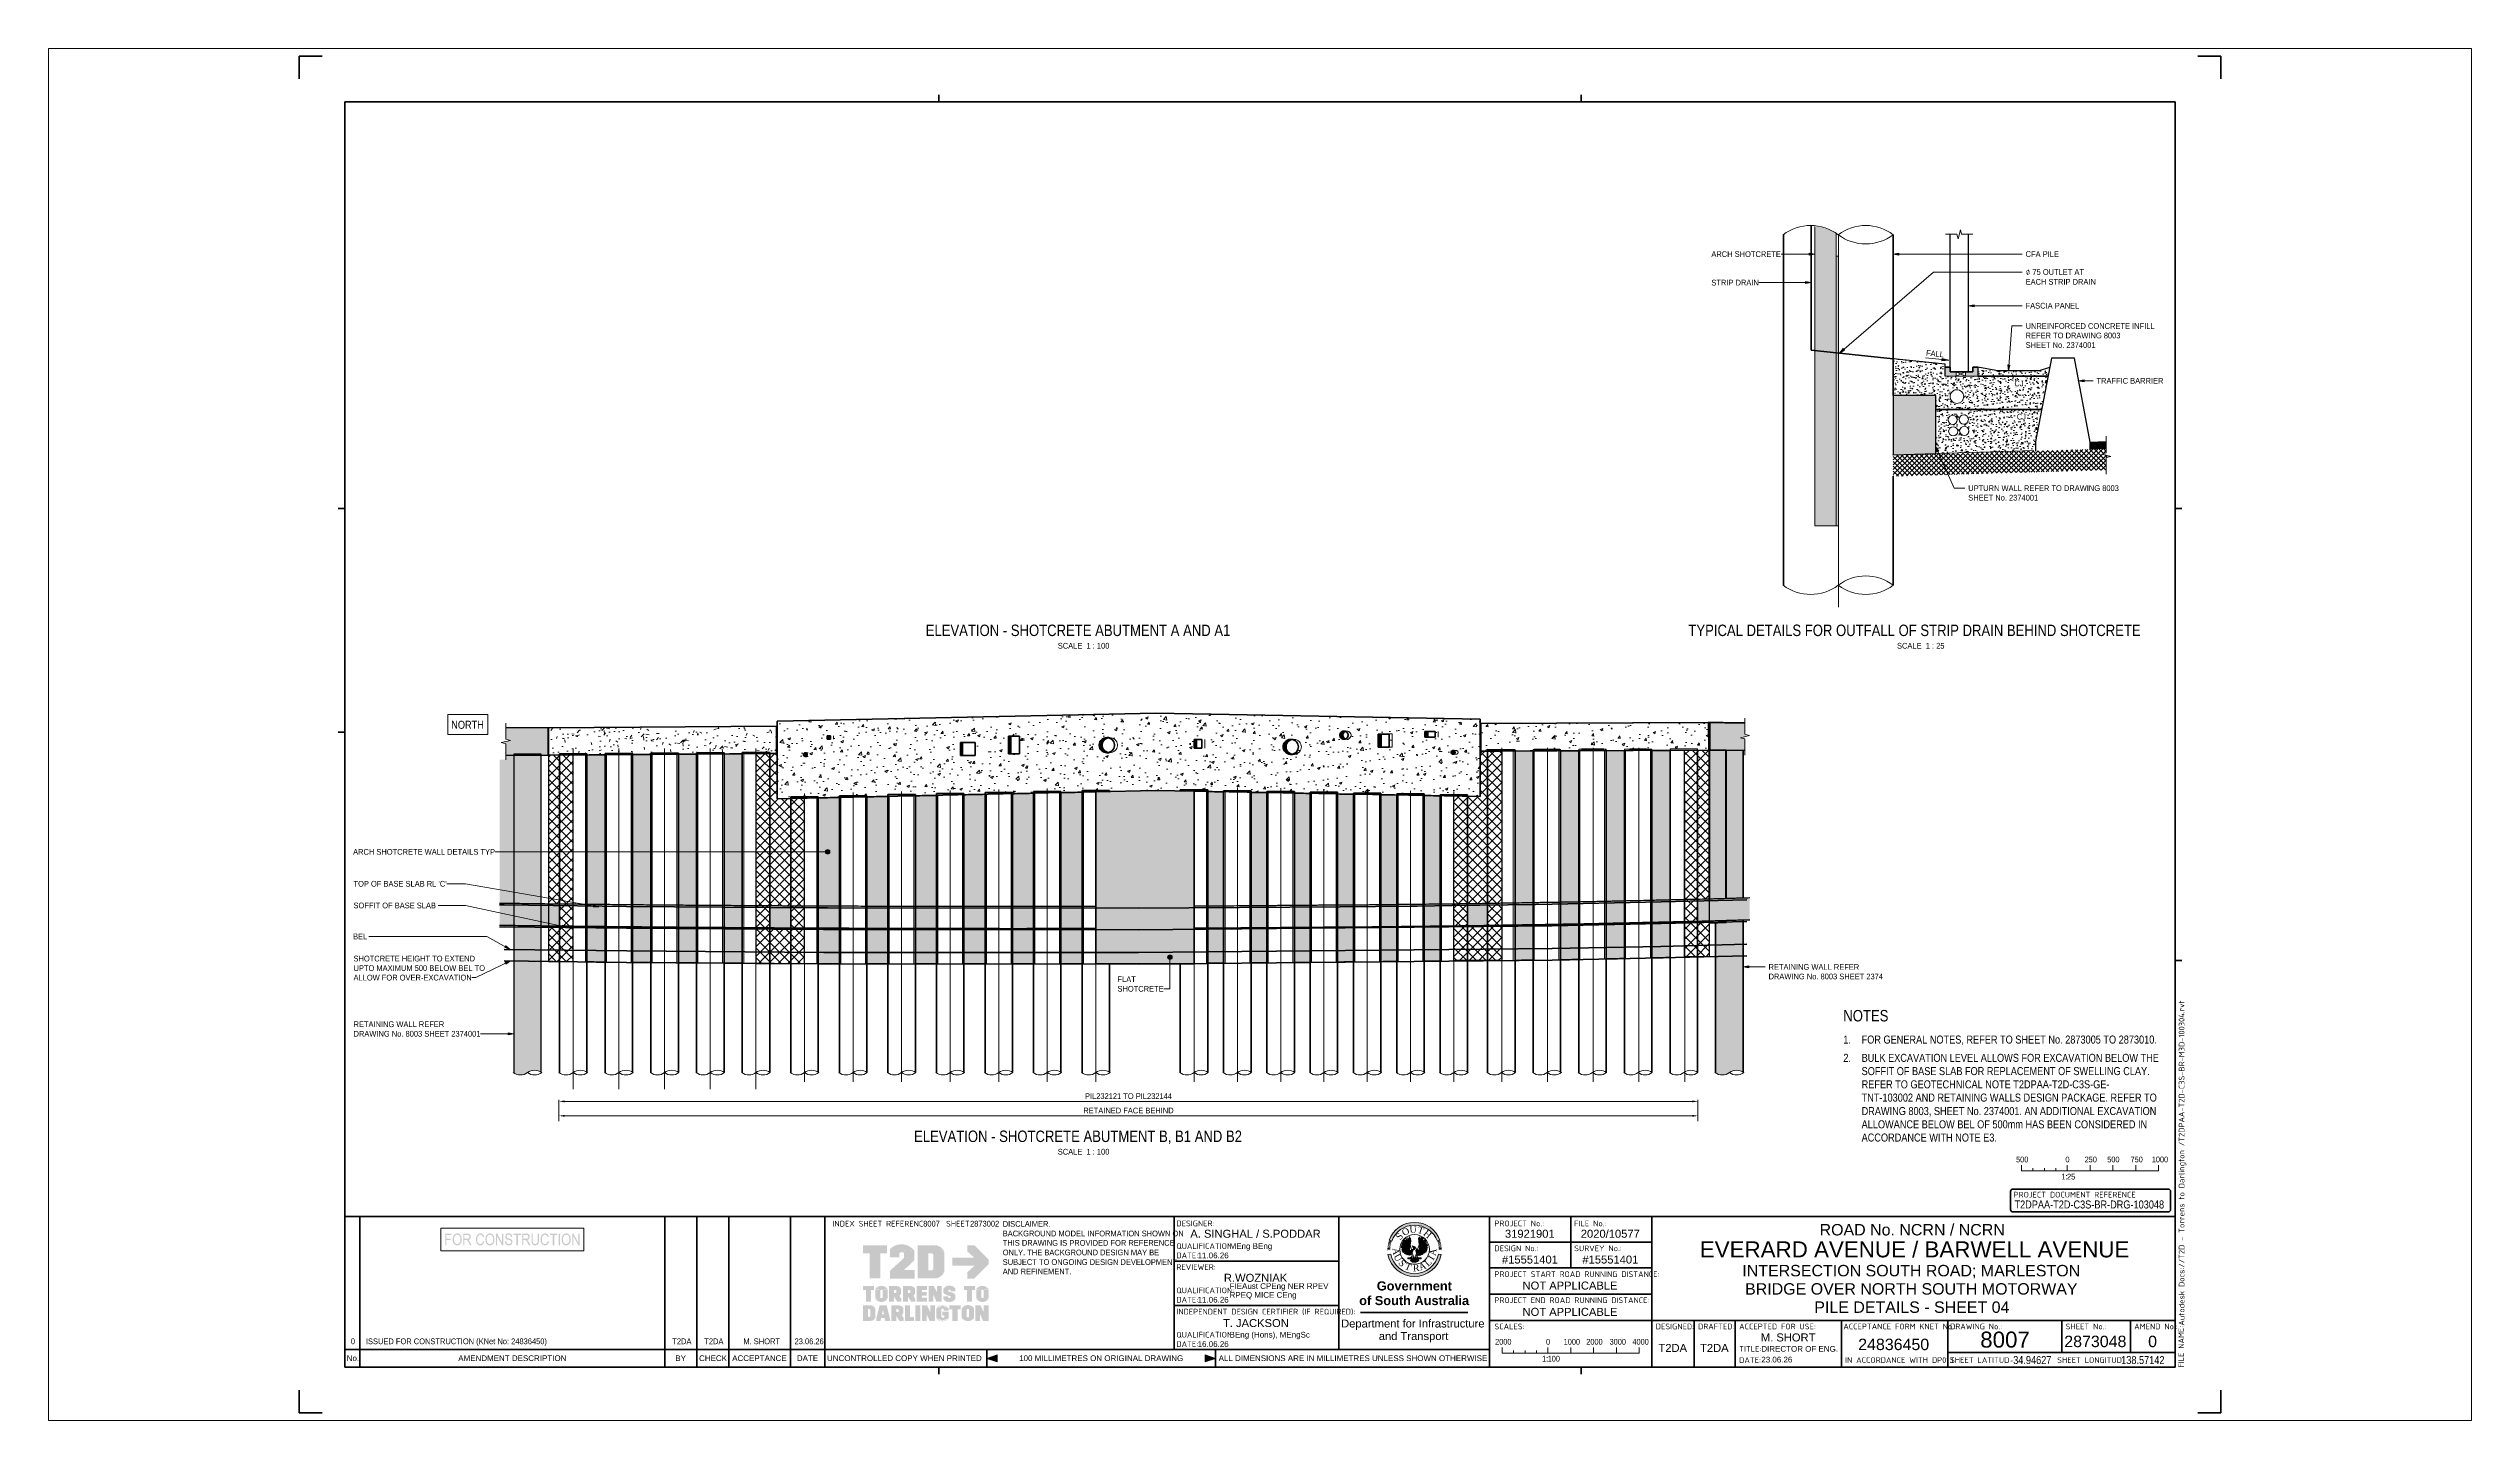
# Paper-space layout 'Layout1' of a CAD drawing. Header units: metres. Extents: x -0.11 to 0.95, y 0 to 0.6.
# The model-space entities are those that its viewports show. They can reach past a viewport. Long polylines and large blocks are cut down to what shows.
import ezdxf

# ---------------------------------------------------------------- set-up
doc = ezdxf.new("R2010")
doc.units = ezdxf.units.M
for name, pattern in [('Dash - Tight', [0.0045, 0.003, -0.0015]), ('JacobsCenter', [0.015, 0.009, -0.0015, 0.003, -0.0015]), ('JacobsDash', [0.0045, 0.003, -0.0015])]:
    doc.linetypes.add(name, pattern=pattern)
doc.layers.get('Defpoints').update_dxf_attribs({"color": 41})
for name, color, linetype, lineweight in [('A-ANNO-DIMS', 7, 'Continuous', 9), ('A-ANNO-NOTE', 7, 'Continuous', 9), ('A-ANNO-NOTE-STAMP', 10, 'Continuous', 18), ('A-DETL', 7, 'Continuous', 13), ('A-DETL-GENF', 7, 'Continuous', 9), ('A-GENM', 7, 'Continuous', 35), ('A-GENM-HDLN', 7, 'JacobsDash', 18), ('G-ANNO-TEXT', 7, 'Continuous', 9), ('G-ANNO-TTLB', 7, 'Continuous', 9), ('G-IMPT', 7, 'Continuous', 13), ('S-BEAM', 7, 'Continuous', 50), ('S-BEAM-HDLN', 7, 'JacobsDash', 18), ('S-FNDN', 7, 'Continuous', 50), ('S-FNDN-HDLN', 7, 'JacobsDash', 18)]:
    doc.layers.add(name, color=color, linetype=linetype, lineweight=lineweight)
doc.layers.add('G-ANNO-NPLT', color=191, linetype='Continuous', plot=False)
doc.layers.get('G-ANNO-NPLT').freeze()
doc.styles.add('Arial', font='arial.ttf', dxfattribs={"height": 0.0025})
doc.styles.add('Arial Narrow', font='ARIALN.TTF', dxfattribs={"height": 0.25})
doc.styles.add('Arial Narrow_1', font='ARIALN.TTF', dxfattribs={"height": 0.35})
doc.styles.add('Arial Narrow_2', font='ARIALN.TTF', dxfattribs={"height": 0.0035})
doc.styles.add('Arial Narrow_3', font='ARIALN.TTF', dxfattribs={"height": 0.005})
doc.styles.add('Arial Narrow_4', font='ARIALN.TTF', dxfattribs={"height": 0.0625})
doc.styles.add('Arial Narrow_5', font='ARIALN.TTF', dxfattribs={"height": 0.0025})
doc.styles.add('Arial Narrow_6', font='ARIALN.TTF', dxfattribs={"width": 0.9, "height": 0.0025})
doc.styles.add('Arial_1', font='arial.ttf', dxfattribs={"height": 0.0035})
doc.styles.add('Arial_2', font='arial.ttf', dxfattribs={"height": 0.005})
doc.styles.add('Arial_3', font='arial.ttf', dxfattribs={"height": 0.007})
doc.styles.add('Arial_B', font='arialbd.ttf', dxfattribs={"height": 0.004})
doc.styles.add('ISOCPEUR', font='isocpeur.ttf', dxfattribs={"height": 0.0025})
doc.styles.add('Segoe UI Symbol', font='seguisym.ttf', dxfattribs={"height": 0.0625})
doc.styles.add('Times New Roman', font='times.ttf', dxfattribs={"height": 0.008001})
doc.dimstyles.new('Dimension_Standard_T__mm_', dxfattribs={"dimscale": 0.3048, "dimtxt": 0.255858, "dimasz": 0.82021, "dimexe": 0.787402, "dimexo": 0.492126, "dimgap": 0.328084, "dimtad": 1, "dimdec": 0, "dimlfac": 1000, "dimzin": 0, "dimdsep": 46, "dimtxsty": 'Arial Narrow', "dimsah": 1, "dimcen": 0.09, "dimaunit": 1, "dimadec": 4, "dimazin": 0, "dimtfac": 1, "dimtdec": 4, "dimtix": 1, "dimtmove": 0, "dimatfit": 3, "dimfxl": 1, "dimtvp": 1, "dimtolj": 1, "dimtzin": 0, "dimlwd": 18, "dimlwe": 18, "dimarcsym": 2})
pattern_1 = [(50, (1187.2276, 10.849), (1.15687, -0.10121), [0.12097, -1.331]), (355, (1187.2276, 10.849), (-0.2238, 1.21312), [0.09677, -1.065]), (100.451, (1187.3246, 10.841), (0.932775, 1.111937), [0.10281, -1.131]), (46.184, (1187.2276, 11.172), (1.72142, -0.26704), [0.18145, -1.996]), (96.636, (1187.3716, 11.15), (1.50758, 1.57074), [0.15421, -1.696]), (351.184, (1187.2276, 11.172), (1.50766, 1.5715), [0.14516, -1.597]), (21, (1187.3896, 11.091), (0.962753, -0.649382), [0.12097, -1.331]), (326, (1187.3896, 11.091), (0.39239, 1.16952), [0.09677, -1.065]), (71.451, (1187.4696, 11.037), (1.3549, 0.520304), [0.10281, -1.131]), (37.5, (1187.22763, 10.849), (0.0196146, 0.536924), [0.00335, -1.048, 0.00335, -1.077, -1.069]), (37.5, (1187.22763, 10.849), (0.0196146, 0.536924), [-2.132, 0.00335, -1.065]), (7.5, (1187.2276, 10.849), (0.424306, 0.636145), [0.00335, -0.61278, 0.00335, -1.024, -0.40726]), (7.5, (1187.2276, 10.849), (0.424306, 0.636145), [-1.644, 0.00335, -0.4039]), (327.5, (1186.86863, 10.849), (0.861001, -0.0363836), [0.00335, -0.39987, 0.00335, -1.255, -1.669]), (327.5, (1186.86863, 10.849), (0.861001, -0.0363836), [-1.661, 0.00335, -1.666]), (317.5, (1186.7066, 10.849), (0.94062, 0.161455), [0.00335, -0.52084, 0.00335, -0.83213, -1.185]), (317.5, (1186.7066, 10.849), (0.94062, 0.161455), [-1.36, 0.00335, -1.182])]
pattern_2 = [(45, (1187.22763, 10.849), (-0.212132, 0.212132), []), (135, (1187.22763, 10.849), (-0.212132, -0.212132), [])]

# ---------------------------------------------------------------- blocks, each defined once
blk = doc.blocks.new('T2DPAA-T2D-PWA-DE-XRF-000001 - Drawing3_dwg-8554483-PILE DETAILS - SHEET 04')
at = {"layer": 'G-IMPT'}
h = blk.add_hatch(color=256, dxfattribs=at)
edge = h.paths.add_edge_path()
edge.add_line((0.1549, 0.1015), (0.1515, 0.1021))
edge.add_arc((0.1226, 0.1077), 0.0295, 190.997, 349.003, ccw=False)
edge.add_line((0.0937, 0.1021), (0.0903, 0.1015))
edge.add_arc((0.1226, 0.1077), 0.0329, 190.997, 349.003)
edge = h.paths.add_edge_path()
edge.add_arc((0.1226, 0.1077), 0.0329, 20.0475, 159.9525, ccw=False)
edge.add_line((0.1535, 0.119), (0.1503, 0.1178))
edge.add_arc((0.1226, 0.1077), 0.0295, 20.0475, 159.9525)
edge.add_line((0.0949, 0.1178), (0.0917, 0.119))
h = blk.add_hatch(color=256, dxfattribs=at)
edge = h.paths.add_edge_path()
edge.add_arc((0.1226, 0.1077), 0.0329, 161.3902, 162.9856, ccw=False)
edge.add_line((0.0915, 0.1183), (0.0914, 0.1182))
edge.add_line((0.0915, 0.1183), (0.0947, 0.1172))
edge.add_line((0.0947, 0.1171), (0.0947, 0.1172))
edge.add_arc((0.1226, 0.1077), 0.0295, 161.3902, 162.9856)
edge.add_line((0.0944, 0.1163), (0.0911, 0.1174))
h = blk.add_hatch(color=256, dxfattribs=at)
edge = h.paths.add_edge_path()
edge.add_line((0.1206, 0.1074), (0.1207, 0.1074))
edge.add_line((0.1207, 0.1074), (0.1206, 0.1074))
edge = h.paths.add_edge_path()
edge.add_line((0.1166, 0.11), (0.1166, 0.1074))
edge.add_line((0.1166, 0.1074), (0.1183, 0.1065))
edge.add_line((0.1183, 0.1065), (0.119, 0.1076))
edge.add_line((0.119, 0.1076), (0.1204, 0.1079))
edge.add_line((0.1204, 0.1079), (0.1207, 0.1074))
edge.add_line((0.1207, 0.1074), (0.1211, 0.1067))
edge.add_line((0.1211, 0.1067), (0.1187, 0.1008))
edge.add_line((0.1187, 0.1008), (0.1178, 0.1012))
edge.add_line((0.1178, 0.1012), (0.1166, 0.1008))
edge.add_line((0.1166, 0.1008), (0.1161, 0.1012))
edge.add_line((0.1161, 0.1012), (0.1147, 0.101))
edge.add_line((0.1147, 0.101), (0.1143, 0.1017))
edge.add_line((0.1143, 0.1017), (0.1131, 0.1012))
edge.add_line((0.1131, 0.1012), (0.1128, 0.1022))
edge.add_line((0.1128, 0.1022), (0.1119, 0.1019))
edge.add_line((0.1119, 0.1019), (0.1119, 0.1029))
edge.add_line((0.1119, 0.1029), (0.1105, 0.1027))
edge.add_line((0.1105, 0.1027), (0.1107, 0.1043))
edge.add_line((0.1107, 0.1043), (0.1091, 0.1041))
edge.add_line((0.1091, 0.1041), (0.1095, 0.1057))
edge.add_line((0.1095, 0.1057), (0.1077, 0.106))
edge.add_line((0.1077, 0.106), (0.1081, 0.1069))
edge.add_line((0.1081, 0.1069), (0.1072, 0.1074))
edge.add_line((0.1072, 0.1074), (0.1081, 0.1091))
edge.add_line((0.1081, 0.1091), (0.1069, 0.11))
edge.add_line((0.1069, 0.11), (0.1081, 0.1112))
edge.add_line((0.1081, 0.1112), (0.1069, 0.1122))
edge.add_line((0.1069, 0.1122), (0.1085, 0.113))
edge.add_line((0.1085, 0.113), (0.1072, 0.1143))
edge.add_line((0.1072, 0.1143), (0.1095, 0.1145))
edge.add_line((0.1095, 0.1145), (0.1081, 0.116))
edge.add_line((0.1081, 0.116), (0.1105, 0.116))
edge.add_line((0.1105, 0.116), (0.1088, 0.1179))
edge.add_line((0.1088, 0.1179), (0.1119, 0.1163))
edge.add_line((0.1119, 0.1163), (0.1105, 0.1193))
edge.add_line((0.1105, 0.1193), (0.1138, 0.1172))
edge.add_line((0.1138, 0.1172), (0.1121, 0.121))
edge.add_line((0.1121, 0.121), (0.1147, 0.1181))
edge.add_line((0.1147, 0.1181), (0.1143, 0.1224))
edge.add_line((0.1143, 0.1224), (0.1159, 0.1188))
edge.add_line((0.1159, 0.1188), (0.1166, 0.1236))
edge.add_line((0.1166, 0.1236), (0.1171, 0.1207))
edge.add_line((0.1171, 0.1207), (0.1178, 0.1214))
edge.add_line((0.1178, 0.1214), (0.118, 0.1179))
edge.add_line((0.118, 0.1179), (0.1171, 0.1131))
edge.add_line((0.1171, 0.1131), (0.1178, 0.111))
edge.add_line((0.1178, 0.111), (0.1166, 0.11))
for points in [[(0.1105, 0.1193), (0.1088, 0.1179), (0.1119, 0.1163)], [(0.1369, 0.1093), (0.1385, 0.1081), (0.1367, 0.1074), (0.1376, 0.106), (0.1357, 0.106), (0.1367, 0.1043), (0.1348, 0.1043), (0.1348, 0.1031), (0.1336, 0.1034), (0.1331, 0.1022), (0.1322, 0.1024), (0.1317, 0.1015), (0.1305, 0.1017), (0.1301, 0.101), (0.1296, 0.1015), (0.1291, 0.1005), (0.1286, 0.1008), (0.1277, 0.1003), (0.1275, 0.101), (0.1268, 0.1003), (0.1251, 0.1029), (0.1242, 0.1065), (0.1246, 0.1076), (0.1263, 0.1076), (0.127, 0.1067), (0.1284, 0.1072), (0.1291, 0.11), (0.1275, 0.1112), (0.1282, 0.1133), (0.1275, 0.1219), (0.1284, 0.121), (0.1289, 0.1236), (0.1294, 0.1193), (0.1312, 0.1226), (0.1305, 0.1191), (0.1331, 0.1212), (0.1317, 0.1179), (0.1348, 0.1195), (0.1324, 0.116), (0.1364, 0.1179), (0.1341, 0.1155), (0.1371, 0.116), (0.1355, 0.1143), (0.1381, 0.1141), (0.1364, 0.1131), (0.1383, 0.1124), (0.1367, 0.1114), (0.1385, 0.11)], [(0.1312, 0.1226), (0.1331, 0.1212), (0.1305, 0.1191)], [(0.1348, 0.1195), (0.1364, 0.1179), (0.1324, 0.116)], [(0.1069, 0.1122), (0.1069, 0.11), (0.1081, 0.1112)], [(0.1081, 0.116), (0.1072, 0.1143), (0.1095, 0.1145)], [(0.1077, 0.106), (0.1091, 0.1041), (0.1095, 0.1057)], [(0.1105, 0.1027), (0.1119, 0.1019), (0.1119, 0.1029)], [(0.1225, 0.0967), (0.1233, 0.0985), (0.1277, 0.0943), (0.1263, 0.0929), (0.1237, 0.092), (0.1202, 0.0924), (0.1176, 0.0943), (0.1218, 0.0984)], [(0.1291, 0.1005), (0.1301, 0.101), (0.1296, 0.1015)], [(0.1317, 0.1015), (0.1331, 0.1022), (0.1322, 0.1024)], [(0.1383, 0.1124), (0.1381, 0.1141), (0.1364, 0.1131)]]:
    blk.add_hatch(color=256, dxfattribs=at).paths.add_polyline_path(points)
h = blk.add_hatch(color=256, dxfattribs=at)
edge = h.paths.add_edge_path()
edge.add_line((0.154, 0.1174), (0.1508, 0.1163))
edge.add_arc((0.1226, 0.1077), 0.0295, 17.0144, 18.6098)
edge.add_line((0.1505, 0.1172), (0.1505, 0.1171))
edge.add_line((0.1505, 0.1172), (0.1537, 0.1183))
edge.add_line((0.1538, 0.1182), (0.1537, 0.1183))
edge.add_arc((0.1226, 0.1077), 0.0329, 17.0144, 18.6098, ccw=False)
h = blk.add_hatch(color=256, dxfattribs=at)
edge = h.paths.add_edge_path()
edge.add_line((0.0931, 0.1083), (0.0897, 0.1083))
edge.add_arc((0.1226, 0.1077), 0.0329, 177.3415, 178.9368, ccw=False)
edge.add_line((0.0897, 0.1094), (0.0897, 0.1093))
edge.add_line((0.0897, 0.1094), (0.0932, 0.1092))
edge.add_line((0.0932, 0.1091), (0.0932, 0.1092))
edge.add_arc((0.1226, 0.1077), 0.0295, 177.3415, 178.9368)
h = blk.add_hatch(color=256, dxfattribs=at)
edge = h.paths.add_edge_path()
edge.add_line((0.0931, 0.1069), (0.0897, 0.1068))
edge.add_arc((0.1226, 0.1077), 0.0329, 180, 181.5953, ccw=False)
edge.add_line((0.0897, 0.1078), (0.0897, 0.1077))
edge.add_line((0.0897, 0.1078), (0.0931, 0.1078))
edge.add_line((0.0931, 0.1077), (0.0931, 0.1078))
edge.add_arc((0.1226, 0.1077), 0.0295, 180, 181.5953)
h = blk.add_hatch(color=256, dxfattribs=at)
edge = h.paths.add_edge_path()
edge.add_arc((0.1226, 0.1077), 0.0329, 174.6829, 176.2783, ccw=False)
edge.add_line((0.0899, 0.1109), (0.0898, 0.1108))
edge.add_line((0.0899, 0.1109), (0.0933, 0.1106))
edge.add_line((0.0933, 0.1105), (0.0933, 0.1106))
edge.add_arc((0.1226, 0.1077), 0.0295, 174.6829, 176.2783)
edge.add_line((0.0932, 0.1096), (0.0898, 0.1099))
h = blk.add_hatch(color=256, dxfattribs=at)
edge = h.paths.add_edge_path()
edge.add_arc((0.1226, 0.1077), 0.0329, 172.0244, 173.6197, ccw=False)
edge.add_line((0.09, 0.1124), (0.09, 0.1123))
edge.add_line((0.09, 0.1124), (0.0934, 0.1119))
edge.add_line((0.0934, 0.1118), (0.0934, 0.1119))
edge.add_arc((0.1226, 0.1077), 0.0295, 172.0244, 173.6197)
edge.add_line((0.0933, 0.111), (0.0899, 0.1114))
h = blk.add_hatch(color=256, dxfattribs=at)
edge = h.paths.add_edge_path()
edge.add_arc((0.1226, 0.1077), 0.0329, 169.3658, 170.9612, ccw=False)
edge.add_line((0.0903, 0.1139), (0.0903, 0.1138))
edge.add_line((0.0903, 0.1139), (0.0937, 0.1133))
edge.add_line((0.0936, 0.1132), (0.0937, 0.1133))
edge.add_arc((0.1226, 0.1077), 0.0295, 169.3658, 170.9612)
edge.add_line((0.0935, 0.1124), (0.0901, 0.1129))
h = blk.add_hatch(color=256, dxfattribs=at)
edge = h.paths.add_edge_path()
edge.add_arc((0.1226, 0.1077), 0.0329, 166.7073, 168.3026, ccw=False)
edge.add_line((0.0906, 0.1154), (0.0906, 0.1153))
edge.add_line((0.0906, 0.1154), (0.0939, 0.1146))
edge.add_line((0.0939, 0.1145), (0.0939, 0.1146))
edge.add_arc((0.1226, 0.1077), 0.0295, 166.7073, 168.3026)
edge.add_line((0.0937, 0.1137), (0.0904, 0.1144))
h = blk.add_hatch(color=256, dxfattribs=at)
edge = h.paths.add_edge_path()
edge.add_line((0.0941, 0.115), (0.0907, 0.1159))
edge.add_arc((0.1226, 0.1077), 0.0329, 164.0488, 165.6441, ccw=False)
edge.add_line((0.091, 0.1169), (0.091, 0.1168))
edge.add_line((0.091, 0.1169), (0.0943, 0.1159))
edge.add_line((0.0943, 0.1158), (0.0943, 0.1159))
edge.add_arc((0.1226, 0.1077), 0.0295, 164.0488, 165.6441)
h = blk.add_hatch(color=256, dxfattribs=at)
edge = h.paths.add_edge_path()
edge.add_line((0.1232, 0.1095), (0.1225, 0.1076))
edge.add_line((0.1225, 0.1076), (0.1207, 0.1074))
edge.add_line((0.1207, 0.1074), (0.1207, 0.1074))
edge.add_line((0.1207, 0.1074), (0.1216, 0.1086))
edge.add_line((0.1216, 0.1086), (0.1197, 0.1119))
edge.add_line((0.1197, 0.1119), (0.1232, 0.1107))
edge.add_line((0.1232, 0.1107), (0.1239, 0.1098))
edge.add_line((0.1239, 0.1098), (0.1232, 0.1095))
h = blk.add_hatch(color=256, dxfattribs=at)
edge = h.paths.add_edge_path()
edge.add_arc((0.1226, 0.1077), 0.0295, 14.3559, 15.9512)
edge.add_line((0.1509, 0.1159), (0.1509, 0.1158))
edge.add_line((0.1509, 0.1159), (0.1542, 0.1169))
edge.add_line((0.1542, 0.1168), (0.1542, 0.1169))
edge.add_arc((0.1226, 0.1077), 0.0329, 14.3559, 15.9512, ccw=False)
edge.add_line((0.1545, 0.1159), (0.1511, 0.115))
h = blk.add_hatch(color=256, dxfattribs=at)
edge = h.paths.add_edge_path()
edge.add_line((0.1548, 0.1144), (0.1514, 0.1137))
edge.add_arc((0.1226, 0.1077), 0.0295, 11.6974, 13.2927)
edge.add_line((0.1512, 0.1146), (0.1513, 0.1145))
edge.add_line((0.1512, 0.1146), (0.1546, 0.1154))
edge.add_line((0.1546, 0.1153), (0.1546, 0.1154))
edge.add_arc((0.1226, 0.1077), 0.0329, 11.6974, 13.2927, ccw=False)
h = blk.add_hatch(color=256, dxfattribs=at)
edge = h.paths.add_edge_path()
edge.add_arc((0.1226, 0.1077), 0.0295, 9.0388, 10.6342)
edge.add_line((0.1515, 0.1133), (0.1515, 0.1132))
edge.add_line((0.1515, 0.1133), (0.1549, 0.1139))
edge.add_line((0.1549, 0.1138), (0.1549, 0.1139))
edge.add_arc((0.1226, 0.1077), 0.0329, 9.0388, 10.6342, ccw=False)
edge.add_line((0.1551, 0.1129), (0.1517, 0.1124))
h = blk.add_hatch(color=256, dxfattribs=at)
edge = h.paths.add_edge_path()
edge.add_arc((0.1226, 0.1077), 0.0295, 6.3803, 7.9756)
edge.add_line((0.1518, 0.1119), (0.1518, 0.1118))
edge.add_line((0.1518, 0.1119), (0.1552, 0.1124))
edge.add_line((0.1552, 0.1123), (0.1552, 0.1124))
edge.add_arc((0.1226, 0.1077), 0.0329, 6.3803, 7.9756, ccw=False)
edge.add_line((0.1553, 0.1114), (0.1519, 0.111))
h = blk.add_hatch(color=256, dxfattribs=at)
edge = h.paths.add_edge_path()
edge.add_line((0.1554, 0.1099), (0.152, 0.1096))
edge.add_arc((0.1226, 0.1077), 0.0295, 3.7217, 5.3171)
edge.add_line((0.1519, 0.1106), (0.1519, 0.1105))
edge.add_line((0.1519, 0.1106), (0.1553, 0.1109))
edge.add_line((0.1553, 0.1108), (0.1553, 0.1109))
edge.add_arc((0.1226, 0.1077), 0.0329, 3.7217, 5.3171, ccw=False)
h = blk.add_hatch(color=256, dxfattribs=at)
edge = h.paths.add_edge_path()
edge.add_line((0.1555, 0.1083), (0.1521, 0.1083))
edge.add_arc((0.1226, 0.1077), 0.0295, 1.0632, 2.6585)
edge.add_line((0.152, 0.1092), (0.152, 0.1091))
edge.add_line((0.152, 0.1092), (0.1554, 0.1094))
edge.add_line((0.1555, 0.1093), (0.1554, 0.1094))
edge.add_arc((0.1226, 0.1077), 0.0329, 1.0632, 2.6585, ccw=False)
h = blk.add_hatch(color=256, dxfattribs=at)
edge = h.paths.add_edge_path()
edge.add_line((0.1555, 0.1068), (0.152, 0.1069))
edge.add_arc((0.1226, 0.1077), 0.0295, 358.4047, 360)
edge.add_line((0.1521, 0.1078), (0.1521, 0.1077))
edge.add_line((0.1521, 0.1078), (0.1555, 0.1078))
edge.add_line((0.1555, 0.1077), (0.1555, 0.1078))
edge.add_arc((0.1226, 0.1077), 0.0329, 358.4047, 360, ccw=False)
for p, q in [((0.0917, 0.119), (0.0949, 0.1178)), ((0.1105, 0.1193), (0.1088, 0.1179)), ((0.1088, 0.1179), (0.1119, 0.1163)), ((0.1119, 0.1163), (0.1105, 0.1193)), ((0.1305, 0.1191), (0.1312, 0.1226)), ((0.1331, 0.1212), (0.1305, 0.1191)), ((0.1312, 0.1226), (0.1331, 0.1212)), ((0.1324, 0.116), (0.1348, 0.1195)), ((0.1364, 0.1179), (0.1324, 0.116)), ((0.1348, 0.1195), (0.1364, 0.1179)), ((0.1503, 0.1178), (0.1535, 0.119)), ((0.0903, 0.1015), (0.0937, 0.1021)), ((0.1069, 0.1122), (0.1069, 0.11)), ((0.1081, 0.1112), (0.1069, 0.1122)), ((0.1069, 0.11), (0.1081, 0.1112)), ((0.1081, 0.116), (0.1072, 0.1143)), ((0.1072, 0.1143), (0.1095, 0.1145)), ((0.1077, 0.106), (0.1091, 0.1041)), ((0.1095, 0.1057), (0.1077, 0.106)), ((0.1095, 0.1145), (0.1081, 0.116)), ((0.1091, 0.1041), (0.1095, 0.1057)), ((0.1119, 0.1029), (0.1105, 0.1027)), ((0.1105, 0.1027), (0.1119, 0.1019)), ((0.1119, 0.1019), (0.1119, 0.1029)), ((0.115, 0.0967), (0.1197, 0.0967)), ((0.1211, 0.1003), (0.1173, 0.0974)), ((0.1244, 0.1003), (0.1272, 0.0974)), ((0.1256, 0.0967), (0.1308, 0.0967)), ((0.1296, 0.1015), (0.1291, 0.1005)), ((0.1291, 0.1005), (0.1301, 0.101)), ((0.1301, 0.101), (0.1296, 0.1015)), ((0.1322, 0.1024), (0.1317, 0.1015)), ((0.1317, 0.1015), (0.1331, 0.1022)), ((0.1331, 0.1022), (0.1322, 0.1024)), ((0.1381, 0.1141), (0.1364, 0.1131)), ((0.1364, 0.1131), (0.1383, 0.1124)), ((0.1383, 0.1124), (0.1381, 0.1141)), ((0.1515, 0.1021), (0.1549, 0.1015))]:
    blk.add_line(p, q, dxfattribs=at)
at = {"layer": 'G-IMPT', "flags": 128}
for points in [[(0.1085, 0.113), (0.1072, 0.1143), (0.1095, 0.1145), (0.1081, 0.116), (0.1105, 0.116), (0.1088, 0.1179), (0.1119, 0.1163), (0.1105, 0.1193), (0.1138, 0.1172), (0.1121, 0.121), (0.1147, 0.1181), (0.1143, 0.1224), (0.1159, 0.1188), (0.1166, 0.1236), (0.1171, 0.1207), (0.1178, 0.1214), (0.118, 0.1179), (0.1171, 0.1131), (0.119, 0.1076), (0.1204, 0.1079), (0.1211, 0.1067), (0.1187, 0.1008), (0.1178, 0.1012), (0.1166, 0.1008), (0.1161, 0.1012), (0.1147, 0.101), (0.1143, 0.1017), (0.1131, 0.1012), (0.1128, 0.1022), (0.1119, 0.1019), (0.1119, 0.1029), (0.1105, 0.1027), (0.1107, 0.1043), (0.1091, 0.1041), (0.1095, 0.1057), (0.1077, 0.106), (0.1081, 0.1069), (0.1072, 0.1074), (0.1081, 0.1091), (0.1069, 0.11), (0.1081, 0.1112), (0.1069, 0.1122), (0.1087, 0.1131)], [(0.1199, 0.1031), (0.1225, 0.0967), (0.1251, 0.1029), (0.1242, 0.1065), (0.1246, 0.1076), (0.1263, 0.1076), (0.1282, 0.1133), (0.1275, 0.1219), (0.1284, 0.121), (0.1289, 0.1236), (0.1294, 0.1193), (0.1312, 0.1226), (0.1305, 0.1191), (0.1331, 0.1212), (0.1317, 0.1179), (0.1348, 0.1195), (0.1324, 0.116), (0.1364, 0.1179), (0.1341, 0.1155), (0.1371, 0.116), (0.1355, 0.1143), (0.1381, 0.1141), (0.1364, 0.1131), (0.1383, 0.1124), (0.1367, 0.1114), (0.1385, 0.11), (0.1369, 0.1093), (0.1385, 0.1081), (0.1367, 0.1074), (0.1376, 0.106), (0.1357, 0.106), (0.1367, 0.1043), (0.1348, 0.1043), (0.1348, 0.1031), (0.1336, 0.1034), (0.1331, 0.1022), (0.1322, 0.1024), (0.1317, 0.1015), (0.1305, 0.1017), (0.1301, 0.101), (0.1296, 0.1015), (0.1291, 0.1005), (0.1286, 0.1008), (0.1277, 0.1003), (0.1275, 0.101), (0.1268, 0.1003), (0.1251, 0.1029)], [(0.1206, 0.0974), (0.1145, 0.0974), (0.1145, 0.0962), (0.1194, 0.0962)], [(0.119, 0.1076), (0.1183, 0.1065), (0.1166, 0.1074), (0.1166, 0.11), (0.1178, 0.111)], [(0.1218, 0.0984), (0.1176, 0.0943), (0.1202, 0.0924), (0.1237, 0.092), (0.1263, 0.0929), (0.1277, 0.0943), (0.1233, 0.0985)], [(0.1239, 0.1098), (0.1244, 0.1091), (0.1246, 0.1076)], [(0.1246, 0.0974), (0.1308, 0.0974), (0.1308, 0.0962), (0.126, 0.0962)], [(0.1263, 0.1076), (0.127, 0.1067), (0.1284, 0.1072), (0.1291, 0.11), (0.1275, 0.1112)]]:
    blk.add_lwpolyline(points, dxfattribs=at)
blk.add_lwpolyline([(0.1206, 0.1074), (0.1216, 0.1086), (0.1197, 0.1119), (0.1232, 0.1107), (0.1239, 0.1098), (0.1232, 0.1095), (0.1225, 0.1076)], close=True, dxfattribs=at)
at = {"layer": 'G-IMPT'}
blk.add_circle((0.1226, 0.1077), 0.018, dxfattribs=at)
for radius, start, end in [(0.0329, 20.0475, 159.9525), (0.0295, 20.0475, 159.9525), (0.0329, 190.997, 349.003), (0.0295, 190.997, 349.003)]:
    blk.add_arc((0.1226, 0.1077), radius, start, end, dxfattribs=at)
at = {"layer": 'G-IMPT', "lineweight": 9, "char_height": 0.008, "attachment_point": 2, "line_spacing_factor": 1.029793, "style": 'Times New Roman'}
for s, insert, width, rotation in [('S', (0.1012, 0.1263), 0.008041, 49.0663), ('O', (0.1099, 0.133), 0.010353, 26.6943), ('U', (0.1205, 0.136), 0.010353, 4.3222), ('T', (0.1314, 0.1347), 0.008744, 341.9502), ('H', (0.141, 0.1293), 0.010353, 319.5782), ('A', (0.104, 0.106), 0.010353, 279.6978), ('U', (0.1058, 0.0996), 0.010353, 300.15), ('S', (0.1107, 0.0935), 0.008041, 310.3575), ('T', (0.1164, 0.0903), 0.008744, 336.9699), ('R', (0.1244, 0.0893), 0.009549, 3.701), ('A', (0.1307, 0.0909), 0.010353, 21.3382), ('L', (0.1363, 0.0949), 0.008744, 42.375), ('I', (0.1395, 0.0995), 0.004825, 60.5783), ('A', (0.141, 0.1048), 0.010353, 83.64)]:
    blk.add_mtext(s, dxfattribs=dict(at, insert=insert, width=width, rotation=rotation))
blk = doc.blocks.new('T2DPAA-T2D-PWA-DE-XRF-000001 - Standard-9403701-PILE DETAILS - SHEET 04')
at = {"layer": 'G-ANNO-TTLB', "true_color": 0x1d4a5c}
h = blk.add_hatch(color=139, dxfattribs=at)
edge = h.paths.add_edge_path()
edge.add_line((0.2623, 0.0443), (0.2623, 0.0452))
edge.add_arc((0.2616, 0.044), 0.00145, 58.8241, 99.793)
edge.add_line((0.2613, 0.0454), (0.2613, 0.0441))
edge.add_arc((0.2616, 0.0455), 0.00141, 259.7202, 301.6629)
edge = h.paths.add_edge_path()
edge.add_arc((0.2625, 0.0448), 0.00224, 301.808, 330.1086, ccw=False)
edge.add_line((0.2637, 0.0429), (0.2645, 0.0415))
edge.add_line((0.2645, 0.0415), (0.2645, 0.0403))
edge.add_line((0.2645, 0.0403), (0.2627, 0.0403))
edge.add_line((0.2627, 0.0403), (0.2613, 0.0425))
edge.add_line((0.2613, 0.0425), (0.2613, 0.0403))
edge.add_line((0.2613, 0.0403), (0.2591, 0.0403))
edge.add_line((0.2591, 0.0403), (0.2591, 0.0471))
edge.add_line((0.2591, 0.0471), (0.2624, 0.0471))
edge.add_arc((0.2623, 0.0446), 0.00248, 32.8357, 87.7033, ccw=False)
edge.add_line((0.2644, 0.046), (0.2644, 0.0437))
edge = h.paths.add_edge_path()
edge.add_line((0.2674, 0.0527), (0.2674, 0.0537))
edge.add_arc((0.2667, 0.0524), 0.00145, 58.8241, 99.793)
edge.add_line((0.2665, 0.0539), (0.2665, 0.0526))
edge.add_arc((0.2667, 0.0539), 0.00141, 259.7202, 301.6629)
edge = h.paths.add_edge_path()
edge.add_arc((0.2676, 0.0532), 0.00224, 301.808, 330.1086, ccw=False)
edge.add_line((0.2688, 0.0513), (0.2696, 0.0499))
edge.add_line((0.2696, 0.0499), (0.2696, 0.0487))
edge.add_line((0.2696, 0.0487), (0.2678, 0.0487))
edge.add_line((0.2678, 0.0487), (0.2664, 0.051))
edge.add_line((0.2664, 0.051), (0.2664, 0.0487))
edge.add_line((0.2664, 0.0487), (0.2642, 0.0487))
edge.add_line((0.2642, 0.0487), (0.2642, 0.0555))
edge.add_line((0.2642, 0.0555), (0.2676, 0.0555))
edge.add_arc((0.2675, 0.0531), 0.00248, 32.8357, 87.7033, ccw=False)
edge.add_line((0.2695, 0.0544), (0.2695, 0.0521))
edge = h.paths.add_edge_path()
edge.add_line((0.2499, 0.0422), (0.2499, 0.0452))
edge.add_arc((0.2491, 0.0441), 0.00138, 56.3448, 98.7814)
edge.add_line((0.2489, 0.0454), (0.2489, 0.0419))
edge.add_arc((0.2491, 0.0433), 0.00138, 261.2186, 303.6552)
edge = h.paths.add_edge_path()
edge.add_line((0.2613, 0.0527), (0.2613, 0.0537))
edge.add_arc((0.2606, 0.0524), 0.00145, 58.8241, 99.793)
edge.add_line((0.2603, 0.0539), (0.2603, 0.0526))
edge.add_arc((0.2606, 0.0539), 0.00141, 259.7202, 301.6629)
edge = h.paths.add_edge_path()
edge.add_line((0.2502, 0.0403), (0.2467, 0.0403))
edge.add_line((0.2467, 0.0403), (0.2467, 0.0471))
edge.add_line((0.2467, 0.0471), (0.2501, 0.0471))
edge.add_arc((0.25, 0.0447), 0.00241, 26.2483, 85.5583, ccw=False)
edge.add_line((0.2521, 0.0457), (0.2521, 0.0416))
edge.add_arc((0.2502, 0.0424), 0.00209, 270, 338.4707, ccw=False)
h.paths.add_polyline_path([(0.2555, 0.0451), (0.255, 0.0432), (0.2559, 0.0432)])
h.paths.add_polyline_path([(0.2585, 0.0415), (0.2585, 0.0403), (0.2564, 0.0403), (0.2562, 0.0415), (0.2547, 0.0415), (0.2544, 0.0403), (0.2526, 0.0403), (0.2526, 0.0415), (0.254, 0.0471), (0.2571, 0.0471)])
h.paths.add_polyline_path([(0.2673, 0.042), (0.269, 0.042), (0.269, 0.0403), (0.2651, 0.0403), (0.2651, 0.0471), (0.2673, 0.0471)])
h.paths.add_polyline_path([(0.2718, 0.0403), (0.2696, 0.0403), (0.2696, 0.0471), (0.2718, 0.0471)])
h.paths.add_polyline_path([(0.2762, 0.0441), (0.2762, 0.0471), (0.2782, 0.0471), (0.2782, 0.0403), (0.2759, 0.0403), (0.2746, 0.0432), (0.2746, 0.0403), (0.2725, 0.0403), (0.2725, 0.0471), (0.2748, 0.0471)])
edge = h.paths.add_edge_path()
edge.add_arc((0.2817, 0.0424), 0.000774, 214.5178, 325.4822)
edge.add_line((0.2823, 0.0419), (0.2823, 0.0427))
edge.add_line((0.2823, 0.0427), (0.2815, 0.0427))
edge.add_line((0.2815, 0.0427), (0.2815, 0.0443))
edge.add_line((0.2815, 0.0443), (0.2842, 0.0443))
edge.add_line((0.2842, 0.0443), (0.2842, 0.0415))
edge.add_arc((0.2819, 0.0428), 0.00262, 274.1131, 330.4929, ccw=False)
edge.add_arc((0.2815, 0.0434), 0.00327, 260.2337, 279.7663, ccw=False)
edge.add_arc((0.2812, 0.0429), 0.00275, 208.3817, 264.7517, ccw=False)
edge.add_line((0.2788, 0.0416), (0.2788, 0.0458))
edge.add_arc((0.2812, 0.0445), 0.00268, 94.8448, 152.8409, ccw=False)
edge.add_arc((0.2815, 0.0424), 0.00482, 83.0812, 96.9188, ccw=False)
edge.add_arc((0.2818, 0.0444), 0.00278, 31.3102, 83.6241, ccw=False)
edge.add_line((0.2842, 0.0459), (0.2842, 0.0447))
edge.add_line((0.2842, 0.0447), (0.282, 0.0447))
edge.add_line((0.282, 0.0447), (0.282, 0.0455))
edge.add_arc((0.2815, 0.0451), 0.000641, 40.732, 139.268)
edge.add_line((0.281, 0.0455), (0.281, 0.0419))
h.paths.add_polyline_path([(0.2882, 0.0403), (0.2859, 0.0403), (0.2859, 0.0454), (0.2846, 0.0454), (0.2846, 0.0471), (0.2895, 0.0471), (0.2895, 0.0454), (0.2882, 0.0454)])
edge = h.paths.add_edge_path()
edge.add_arc((0.2927, 0.0429), 0.00104, 239.6549, 300.3451)
edge.add_line((0.2932, 0.042), (0.2932, 0.0454))
edge.add_arc((0.2927, 0.0445), 0.00103, 59.5446, 120.4554)
edge.add_line((0.2921, 0.0454), (0.2921, 0.042))
edge = h.paths.add_edge_path()
edge.add_arc((0.2927, 0.0434), 0.00323, 212.7347, 327.2653, ccw=False)
edge.add_line((0.29, 0.0417), (0.29, 0.0458))
edge.add_arc((0.2927, 0.044), 0.00323, 32.6408, 147.3592, ccw=False)
edge.add_line((0.2954, 0.0458), (0.2954, 0.0417))
h.paths.add_polyline_path([(0.3017, 0.0403), (0.2993, 0.0403), (0.298, 0.0432), (0.298, 0.0403), (0.2959, 0.0403), (0.2959, 0.0471), (0.2982, 0.0471), (0.2996, 0.0441), (0.2996, 0.0471), (0.3017, 0.0471)])
edge = h.paths.add_edge_path()
edge.add_arc((0.299, 0.0513), 0.00104, 239.6549, 300.3451)
edge.add_line((0.2995, 0.0504), (0.2995, 0.0538))
edge.add_arc((0.299, 0.0529), 0.00103, 59.5446, 120.4554)
edge.add_line((0.2985, 0.0538), (0.2985, 0.0504))
edge = h.paths.add_edge_path()
edge.add_arc((0.299, 0.0518), 0.00323, 212.7347, 327.2653, ccw=False)
edge.add_line((0.2963, 0.0501), (0.2963, 0.0542))
edge.add_arc((0.299, 0.0524), 0.00323, 32.6408, 147.3592, ccw=False)
edge.add_line((0.3017, 0.0542), (0.3017, 0.0501))
h.paths.add_polyline_path([(0.2945, 0.0487), (0.2923, 0.0487), (0.2923, 0.0538), (0.2909, 0.0538), (0.2909, 0.0555), (0.2958, 0.0555), (0.2958, 0.0538), (0.2945, 0.0538)])
edge = h.paths.add_edge_path()
edge.add_line((0.2872, 0.0518), (0.2872, 0.0499))
edge.add_arc((0.2849, 0.0513), 0.0027, 273.7285, 329.3952, ccw=False)
edge.add_line((0.285, 0.0486), (0.2841, 0.0486))
edge.add_arc((0.2842, 0.0512), 0.00266, 210.1626, 267.7624, ccw=False)
edge.add_line((0.2819, 0.0499), (0.2819, 0.051))
edge.add_line((0.2819, 0.051), (0.2841, 0.051))
edge.add_arc((0.2845, 0.0508), 0.000522, 155.2714, 300.4507)
edge.add_arc((0.2846, 0.0508), 0.000487, 289.6558, 416.8121)
edge.add_line((0.2849, 0.0512), (0.2834, 0.0515))
edge.add_arc((0.2841, 0.054), 0.00253, 213.4271, 255.8381, ccw=False)
edge.add_line((0.2819, 0.0526), (0.2819, 0.0544))
edge.add_arc((0.2846, 0.0525), 0.00325, 35.8397, 144.1603, ccw=False)
edge.add_line((0.2872, 0.0544), (0.2872, 0.0533))
edge.add_line((0.2872, 0.0533), (0.2851, 0.0533))
edge.add_arc((0.2846, 0.0535), 0.000494, 335.3316, 479.9481)
edge.add_arc((0.2845, 0.0535), 0.000428, 103.9979, 246.4243)
edge.add_line((0.2843, 0.0531), (0.2853, 0.0529))
edge.add_arc((0.2849, 0.0501), 0.00281, 35.1328, 82.3403, ccw=False)
h.paths.add_polyline_path([(0.2792, 0.0526), (0.2792, 0.0555), (0.2812, 0.0555), (0.2812, 0.0487), (0.2789, 0.0487), (0.2776, 0.0517), (0.2776, 0.0487), (0.2755, 0.0487), (0.2755, 0.0555), (0.2778, 0.0555)])
h.paths.add_polyline_path([(0.2725, 0.053), (0.2746, 0.053), (0.2746, 0.0513), (0.2725, 0.0513), (0.2725, 0.0504), (0.2748, 0.0504), (0.2748, 0.0487), (0.2703, 0.0487), (0.2703, 0.0555), (0.2748, 0.0555), (0.2748, 0.0538), (0.2725, 0.0538)])
edge = h.paths.add_edge_path()
edge.add_arc((0.2615, 0.0532), 0.00224, 301.808, 330.1086, ccw=False)
edge.add_line((0.2627, 0.0513), (0.2635, 0.0499))
edge.add_line((0.2635, 0.0499), (0.2635, 0.0487))
edge.add_line((0.2635, 0.0487), (0.2617, 0.0487))
edge.add_line((0.2617, 0.0487), (0.2603, 0.051))
edge.add_line((0.2603, 0.051), (0.2603, 0.0487))
edge.add_line((0.2603, 0.0487), (0.2581, 0.0487))
edge.add_line((0.2581, 0.0487), (0.2581, 0.0555))
edge.add_line((0.2581, 0.0555), (0.2614, 0.0555))
edge.add_arc((0.2613, 0.0531), 0.00248, 32.8357, 87.7033, ccw=False)
edge.add_line((0.2634, 0.0544), (0.2634, 0.0521))
edge = h.paths.add_edge_path()
edge.add_line((0.2543, 0.0538), (0.2543, 0.0504))
edge.add_arc((0.2548, 0.0513), 0.00104, 239.6549, 300.3451)
edge.add_line((0.2553, 0.0504), (0.2553, 0.0538))
edge.add_arc((0.2548, 0.0529), 0.00103, 59.5446, 120.4554)
edge = h.paths.add_edge_path()
edge.add_line((0.2521, 0.0501), (0.2521, 0.0542))
edge.add_arc((0.2548, 0.0524), 0.00323, 32.6408, 147.3592, ccw=False)
edge.add_line((0.2575, 0.0542), (0.2575, 0.0501))
edge.add_arc((0.2548, 0.0518), 0.00323, 212.7347, 327.2653, ccw=False)
h.paths.add_polyline_path([(0.2503, 0.0487), (0.248, 0.0487), (0.248, 0.0538), (0.2467, 0.0538), (0.2467, 0.0555), (0.2516, 0.0555), (0.2516, 0.0538), (0.2503, 0.0538)])
h.paths.add_polyline_path([(0.3017, 0.0672), (0.3017, 0.0651), (0.2955, 0.0588), (0.2924, 0.0588), (0.2924, 0.0616), (0.2955, 0.0644), (0.2858, 0.0644), (0.2858, 0.0679), (0.2955, 0.0679), (0.2924, 0.0707), (0.2924, 0.0734), (0.2955, 0.0734)])
edge = h.paths.add_edge_path()
edge.add_line((0.2768, 0.0699), (0.2754, 0.0699))
edge.add_line((0.2754, 0.0699), (0.2754, 0.0624))
edge.add_line((0.2754, 0.0624), (0.2768, 0.0624))
edge.add_arc((0.2767, 0.0633), 0.000915, 277.9427, 335.4563)
edge.add_line((0.2775, 0.0629), (0.2775, 0.0694))
edge.add_arc((0.2767, 0.0689), 0.000957, 31.2517, 83.8556)
edge = h.paths.add_edge_path()
edge.add_line((0.2781, 0.0589), (0.2707, 0.0589))
edge.add_line((0.2707, 0.0589), (0.2707, 0.0734))
edge.add_line((0.2707, 0.0734), (0.2781, 0.0734))
edge.add_arc((0.2777, 0.0683), 0.00519, 26.2483, 85.5583, ccw=False)
edge.add_line((0.2823, 0.0705), (0.2823, 0.0617))
edge.add_arc((0.2781, 0.0634), 0.00451, 270, 338.4707, ccw=False)
edge = h.paths.add_edge_path()
edge.add_line((0.2627, 0.0699), (0.2627, 0.0681))
edge.add_line((0.2627, 0.0681), (0.2585, 0.0681))
edge.add_line((0.2585, 0.0681), (0.2585, 0.0716))
edge.add_arc((0.2636, 0.0668), 0.00703, 37.1177, 136.9917, ccw=False)
edge.add_line((0.2692, 0.071), (0.2692, 0.0671))
edge.add_arc((0.2674, 0.0677), 0.00193, 316.9738, 340.8309, ccw=False)
edge.add_line((0.2688, 0.0664), (0.268, 0.0656))
edge.add_line((0.268, 0.0656), (0.2646, 0.0625))
edge.add_line((0.2646, 0.0625), (0.2693, 0.0625))
edge.add_line((0.2693, 0.0625), (0.2693, 0.0588))
edge.add_line((0.2693, 0.0588), (0.2585, 0.0588))
edge.add_line((0.2585, 0.0588), (0.2585, 0.0622))
edge.add_line((0.2585, 0.0622), (0.2638, 0.067))
edge.add_line((0.2638, 0.067), (0.2647, 0.068))
edge.add_line((0.2647, 0.068), (0.2647, 0.0699))
edge.add_arc((0.2637, 0.0691), 0.00131, 40.7337, 139.2663)
h.paths.add_polyline_path([(0.2467, 0.0734), (0.2573, 0.0734), (0.2573, 0.0698), (0.2544, 0.0698), (0.2544, 0.0589), (0.2496, 0.0589), (0.2496, 0.0699), (0.2467, 0.0699)])
at = {"layer": 'G-IMPT', "lineweight": 9}
for points in [[(0.3055, 0.0254), (0.3055, 0.0239), (0.3055, 0.0224), (0.301, 0.0239)], [(0.3965, 0.0254), (0.401, 0.0239), (0.3965, 0.0224), (0.3965, 0.0239)]]:
    blk.add_hatch(color=256, dxfattribs=at).paths.add_polyline_path(points)
at = {"layer": 'A-ANNO-NOTE'}
for p, q in [((0.5265, 0.0287), (0.5265, 0.0262)), ((0.5265, 0.0262), (0.5865, 0.0262)), ((0.5315, 0.0274), (0.5315, 0.0262)), ((0.5365, 0.0274), (0.5365, 0.0262)), ((0.5415, 0.0274), (0.5415, 0.0262)), ((0.5465, 0.0287), (0.5465, 0.0262)), ((0.5565, 0.0287), (0.5565, 0.0262)), ((0.5665, 0.0287), (0.5665, 0.0262)), ((0.5765, 0.0287), (0.5765, 0.0262)), ((0.5865, 0.0287), (0.5865, 0.0262))]:
    blk.add_line(p, q, dxfattribs=at)
at = {"layer": 'G-ANNO-TTLB', "color": 8, "lineweight": 35, "true_color": 0x808080}
for p, q in [((0, 0.594), (0.01, 0.594)), ((0, 0.584), (0, 0.594)), ((0.831, 0.594), (0.841, 0.594)), ((0.841, 0.594), (0.841, 0.584)), ((0, 0), (0, 0.01)), ((0.01, 0), (0, 0)), ((0.831, 0), (0.841, 0)), ((0.841, 0), (0.841, 0.01))]:
    blk.add_line(p, q, dxfattribs=at)
at = {"layer": 'G-ANNO-TTLB', "lineweight": 100}
for p, q in [((0.02, 0.574), (0.02, 0.02)), ((0.821, 0.574), (0.02, 0.574)), ((0.821, 0.02), (0.821, 0.574)), ((0.23, 0.02), (0.23, 0.086)), ((0.455, 0.086), (0.455, 0.0277)), ((0.521, 0.086), (0.521, 0.02)), ((0.592, 0.086), (0.592, 0.02)), ((0.4645, 0.044), (0.5115, 0.044)), ((0.02, 0.02), (0.821, 0.02))]:
    blk.add_line(p, q, dxfattribs=at)
at = {"layer": 'G-ANNO-TTLB', "lineweight": 50}
for p, q in [((0.28, 0.577), (0.28, 0.574)), ((0.561, 0.577), (0.561, 0.574)), ((0.017, 0.396), (0.02, 0.396)), ((0.821, 0.396), (0.824, 0.396)), ((0.017, 0.298), (0.02, 0.298)), ((0.821, 0.198), (0.824, 0.198)), ((0.749, 0.097), (0.749, 0.089)), ((0.818, 0.098), (0.75, 0.098)), ((0.819, 0.089), (0.819, 0.097)), ((0.75, 0.088), (0.818, 0.088)), ((0.28, 0.02), (0.28, 0.017)), ((0.561, 0.02), (0.561, 0.017))]:
    blk.add_line(p, q, dxfattribs=at)
at = {"layer": 'G-ANNO-TTLB', "lineweight": 35}
for p, q in [((0.0265, 0.02), (0.0265, 0.086)), ((0.16, 0.02), (0.16, 0.086)), ((0.174, 0.02), (0.174, 0.086)), ((0.188, 0.02), (0.188, 0.086)), ((0.215, 0.02), (0.215, 0.086)), ((0.5565, 0.086), (0.5565, 0.0635)), ((0.521, 0.0748), (0.592, 0.0748)), ((0.521, 0.0635), (0.592, 0.0635)), ((0.455, 0.0471), (0.383, 0.0471)), ((0.521, 0.052), (0.592, 0.052)), ((0.521, 0.0405), (0.821, 0.0405)), ((0.6105, 0.0405), (0.6105, 0.02)), ((0.6285, 0.0405), (0.6285, 0.02)), ((0.675, 0.0405), (0.675, 0.02)), ((0.7215, 0.0405), (0.7215, 0.02)), ((0.7715, 0.0265), (0.7715, 0.0405)), ((0.8015, 0.0265), (0.8015, 0.0405)), ((0.521, 0.0277), (0.02, 0.0277)), ((0.301, 0.02), (0.301, 0.0277)), ((0.401, 0.02), (0.401, 0.0277)), ((0.821, 0.0265), (0.7215, 0.0265))]:
    blk.add_line(p, q, dxfattribs=at)
at = {"layer": 'G-ANNO-TTLB'}
for p, q in [((0.3055, 0.0254), (0.301, 0.0239)), ((0.301, 0.0239), (0.3055, 0.0224)), ((0.3055, 0.0239), (0.3055, 0.0254)), ((0.3055, 0.0224), (0.3055, 0.0239)), ((0.3965, 0.0254), (0.3965, 0.0239)), ((0.401, 0.0239), (0.3965, 0.0254)), ((0.3965, 0.0239), (0.3965, 0.0224)), ((0.3965, 0.0224), (0.401, 0.0239))]:
    blk.add_line(p, q, dxfattribs=at)
at = {"layer": 'G-ANNO-TTLB', "lineweight": 50}
for centre, start, end in [((0.75, 0.097), 90, 180), ((0.818, 0.097), 0, 90), ((0.75, 0.089), 180, 270), ((0.818, 0.089), 270, 0)]:
    blk.add_arc(centre, 0.001, start, end, dxfattribs=at)
at = {"xscale": 0.3600000000000081, "yscale": 0.3600000000000081, "zscale": 0.3600000000000081}
blk.add_blockref('T2DPAA-T2D-PWA-DE-XRF-000001 - Drawing3_dwg-8554483-PILE DETAILS - SHEET 04', (0.444, 0.0328), dxfattribs=at)
at = {"layer": 'G-ANNO-TTLB', "attachment_point": 1}
for s, insert, char_height, width, style in [('PROJECT DOCUMENT REFERENCE', (0.7503, 0.0968), 0.0025, 0.058764, 'ISOCPEUR'), ('INDEX SHEET REFERENCE:', (0.2334, 0.0841), 0.0025, 0.046899, 'ISOCPEUR'), ('SHEET', (0.2831, 0.0841), 0.0025, 0.011544, 'ISOCPEUR'), ('PROJECT No.:', (0.5231, 0.0842), 0.0025, 0.02397, 'ISOCPEUR'), ('FILE No.:', (0.558, 0.0842), 0.0025, 0.015553, 'ISOCPEUR'), ('DESIGN No.:', (0.5231, 0.0733), 0.0025, 0.020844, 'ISOCPEUR'), ('SURVEY No.:', (0.558, 0.0733), 0.0025, 0.023008, 'ISOCPEUR'), ('QUALIFICATION:', (0.3839, 0.0549), 0.0025, 0.027498, 'ISOCPEUR'), ('Government', (0.4716, 0.0576), 0.004, 0.040004, 'Arial_B'), ('PROJECT START ROAD RUNNING DISTANCE:', (0.5231, 0.062), 0.0025, 0.079207, 'ISOCPEUR'), ('DATE:', (0.3839, 0.0508), 0.0025, 0.010582, 'ISOCPEUR'), ('INDEPENDENT DESIGN CERTIFIER (IF REQUIRED):', (0.3839, 0.0456), 0.0025, 0.08546, 'ISOCPEUR'), ('of South Australia', (0.4639, 0.0512), 0.004, 0.058523, 'Arial_B'), ('PROJECT END ROAD RUNNING DISTANCE:', (0.5231, 0.0506), 0.0025, 0.073835, 'ISOCPEUR'), ('QUALIFICATION:', (0.3839, 0.0355), 0.0025, 0.027498, 'ISOCPEUR'), ('Department for Infrastructure ', (0.456, 0.0409), 0.0035, 0.078004, 'Arial_1'), ('and Transport', (0.4725, 0.0354), 0.0035, 0.037599, 'Arial_1'), ('SCALES:', (0.5231, 0.0391), 0.0025, 0.014911, 'ISOCPEUR'), ('2000', (0.5234, 0.0324), 0.0025, 0.006927, 'Arial Narrow_6'), ('0', (0.5457, 0.0324), 0.0025, 0.001732, 'Arial Narrow_6'), ('1000', (0.5534, 0.0324), 0.0025, 0.006927, 'Arial Narrow_6'), ('2000', (0.5633, 0.0324), 0.0025, 0.006927, 'Arial Narrow_6'), ('3000', (0.5735, 0.0324), 0.0025, 0.006927, 'Arial Narrow_6'), ('4000', (0.5835, 0.0324), 0.0025, 0.006927, 'Arial Narrow_6'), ('DESIGNED:', (0.5937, 0.0391), 0.0025, 0.018118, 'ISOCPEUR'), ('DRAFTED:', (0.6122, 0.0391), 0.0025, 0.017557, 'ISOCPEUR'), ('ACCEPTED FOR USE:', (0.6302, 0.0391), 0.0025, 0.037118, 'ISOCPEUR'), ('ACCEPTANCE FORM KNET No.:', (0.6758, 0.0391), 0.0025, 0.054435, 'ISOCPEUR'), ('DRAWING No.:', (0.7225, 0.0391), 0.0025, 0.024772, 'ISOCPEUR'), ('SHEET No.:', (0.7731, 0.0391), 0.0025, 0.019722, 'ISOCPEUR'), ('AMEND No.:', (0.8031, 0.0391), 0.0025, 0.020603, 'ISOCPEUR'), ('No. ', (0.0208, 0.0252), 0.0025, 0.007215, 'Arial'), ('AMENDMENT DESCRIPTION ', (0.0696, 0.0252), 0.0025, 0.058283, 'Arial'), ('BY ', (0.1646, 0.0252), 0.0025, 0.006814, 'Arial'), ('CHECK', (0.175, 0.0252), 0.0025, 0.014751, 'Arial'), ('ACCEPTANCE', (0.1895, 0.0252), 0.0025, 0.028861, 'Arial'), ('DATE ', (0.2178, 0.0252), 0.0025, 0.012506, 'Arial'), ('UNCONTROLLED COPY WHEN PRINTED', (0.231, 0.0252), 0.0025, 0.082173, 'Arial'), ('100 MILLIMETRES ON ORIGINAL DRAWING ', (0.3151, 0.0252), 0.0025, 0.088186, 'Arial'), ('DATE:', (0.3839, 0.0314), 0.0025, 0.010582, 'ISOCPEUR'), ('ALL DIMENSIONS ARE IN MILLIMETRES UNLESS SHOWN OTHERWISE ', (0.4024, 0.0252), 0.0025, 0.143101, 'Arial'), ('1:', (0.5439, 0.025), 0.0025, 0.002886, 'Arial Narrow_5'), ('100', (0.5464, 0.025), 0.0025, 0.005195, 'Arial Narrow_6'), ('TITLE:', (0.6302, 0.0293), 0.0025, 0.010903, 'ISOCPEUR'), ('DATE:', (0.6302, 0.0244), 0.0025, 0.010582, 'ISOCPEUR'), ('IN ACCORDANCE WITH DP013', (0.6766, 0.0244), 0.0025, 0.05227, 'ISOCPEUR'), ('SHEET LATITUDE', (0.7225, 0.0244), 0.0025, 0.030945, 'ISOCPEUR'), ('SHEET LONGITUDE', (0.7694, 0.0244), 0.0025, 0.03303, 'ISOCPEUR')]:
    blk.add_mtext(s, dxfattribs=dict(at, insert=insert, char_height=char_height, width=width, style=style))
at = {"layer": 'G-ANNO-TTLB', "insert": (0.3079, 0.084), "char_height": 0.0025, "width": 0.022127, "attachment_point": 1, "style": 'Arial Narrow_5', "bg_fill": 3, "box_fill_scale": 1.25, "bg_fill_color": 256, "bg_fill_true_color": 13158600, "bg_fill_transparency": 0}
blk.add_mtext('DISCLAIMER.', dxfattribs=at)
at = {"layer": 'G-ANNO-TTLB', "insert": (0.8224, 0.0198), "char_height": 0.0025, "width": 0.021966, "attachment_point": 1, "rotation": 90, "style": 'ISOCPEUR'}
blk.add_mtext('FILE NAME: ', dxfattribs=at)
at = {"layer": 'G-ANNO-TTLB', "lineweight": 100}
blk.add_line((0.821, 0.086), (0.02, 0.086), dxfattribs=at)
at = {"layer": 'G-ANNO-TTLB', "insert": (0.3079, 0.0798), "char_height": 0.0025, "width": 0.084899, "attachment_point": 1, "style": 'Arial Narrow_5', "bg_fill": 3, "box_fill_scale": 1.25, "bg_fill_color": 256, "bg_fill_true_color": 13158600, "bg_fill_transparency": 0}
blk.add_mtext('BACKGROUND MODEL INFORMATION SHOWN ON ', dxfattribs=at)
at = {"layer": 'G-ANNO-TTLB', "insert": (0.3079, 0.0757), "char_height": 0.0025, "width": 0.08065, "attachment_point": 1, "style": 'Arial Narrow_5', "bg_fill": 3, "box_fill_scale": 1.25, "bg_fill_color": 256, "bg_fill_true_color": 13158600, "bg_fill_transparency": 0}
blk.add_mtext('THIS DRAWING IS PROVIDED FOR REFERENCE ', dxfattribs=at)
at = {"layer": 'G-ANNO-TTLB', "insert": (0.3839, 0.0842), "char_height": 0.0025, "width": 0.018118, "attachment_point": 1, "style": 'ISOCPEUR'}
blk.add_mtext('DESIGNER:', dxfattribs=at)
at = {"layer": 'G-ANNO-TTLB', "insert": (0.3079, 0.0715), "char_height": 0.0025, "width": 0.073515, "attachment_point": 1, "style": 'Arial Narrow_5', "bg_fill": 3, "box_fill_scale": 1.25, "bg_fill_color": 256, "bg_fill_true_color": 13158600, "bg_fill_transparency": 0}
blk.add_mtext('ONLY. THE BACKGROUND DESIGN MAY BE ', dxfattribs=at)
at = {"layer": 'G-ANNO-TTLB', "insert": (0.3079, 0.0673), "char_height": 0.0025, "width": 0.082013, "attachment_point": 1, "style": 'Arial Narrow_5', "bg_fill": 3, "box_fill_scale": 1.25, "bg_fill_color": 256, "bg_fill_true_color": 13158600, "bg_fill_transparency": 0}
blk.add_mtext('SUBJECT TO ONGOING DESIGN DEVELOPMENT ', dxfattribs=at)
at = {"layer": 'G-ANNO-TTLB', "lineweight": 100}
blk.add_line((0.383, 0.086), (0.383, 0.0277), dxfattribs=at)
at = {"layer": 'G-ANNO-TTLB', "lineweight": 35}
blk.add_line((0.455, 0.0665), (0.383, 0.0665), dxfattribs=at)
at = {"layer": 'G-ANNO-TTLB', "char_height": 0.0025, "attachment_point": 1, "style": 'ISOCPEUR'}
for s, insert, width in [('QUALIFICATION:', (0.3839, 0.0743), 0.027498), ('DATE:', (0.3839, 0.0702), 0.010582), ('REVIEWER:', (0.3839, 0.0651), 0.01916)]:
    blk.add_mtext(s, dxfattribs=dict(at, insert=insert, width=width))
at = {"layer": 'G-ANNO-TTLB', "insert": (0.3079, 0.0632), "char_height": 0.0025, "width": 0.031827, "attachment_point": 1, "style": 'Arial Narrow_5', "bg_fill": 3, "box_fill_scale": 1.25, "bg_fill_color": 256, "bg_fill_true_color": 13158600, "bg_fill_transparency": 0}
blk.add_mtext('AND REFINEMENT.', dxfattribs=at)
blk = doc.blocks.new('DIT_Scale Bar_Instance_v1 - Scale Bar-4724572-PILE DETAILS - SHEET 04')
at = {"layer": 'A-ANNO-NOTE', "lineweight": 18}
for p, q in [((-0.02, 0.0027), (-0.02, 0.0003)), ((-0.02, 0.0003), (0.04, 0.0003)), ((-0.015, 0.0014), (-0.015, 0.0003)), ((-0.01, 0.0014), (-0.01, 0.0003)), ((-0.005, 0.0014), (-0.005, 0.0003)), ((0, 0.0027), (0, 0.0003)), ((0.01, 0.0027), (0.01, 0.0003)), ((0.02, 0.0027), (0.02, 0.0003)), ((0.03, 0.0027), (0.03, 0.0003)), ((0.04, 0.0027), (0.04, 0.0003))]:
    blk.add_line(p, q, dxfattribs=at)
at = {"layer": 'A-ANNO-NOTE', "insert": (-0.0026, -0.001), "char_height": 0.0025, "width": 0.002886, "attachment_point": 1, "style": 'Arial Narrow_5'}
blk.add_mtext('1:', dxfattribs=at)
blk = doc.blocks.new('ForConstructionStamp')
at = {"layer": 'A-ANNO-NOTE-STAMP'}
h = blk.add_hatch(color=256, dxfattribs=at)
h.dxf.hatch_style = 1
h.paths.add_polyline_path([(0.0267, 0.0026), (0.0267, 0.0015), (0.0289, -0.0025), (0.0289, -0.0014)])
h.paths.add_polyline_path([(0.0267, 0.0026), (0.0262, 0.0026), (0.0262, -0.0025), (0.0267, -0.0025), (0.0267, 0.0015)])
h.paths.add_polyline_path([(0.0294, 0.0026), (0.0289, 0.0026), (0.0289, -0.0014), (0.0289, -0.0025), (0.0294, -0.0025)])
h.paths.add_polyline_path([(0.0236, 0.0027), (0.0235, 0.0027), (0.0232, 0.0026), (0.0229, 0.0026), (0.0226, 0.0024), (0.0224, 0.0022), (0.0222, 0.002), (0.0221, 0.0019), (0.0219, 0.0016), (0.0218, 0.0013), (0.0217, 0.0011), (0.0217, 0.0007), (0.0216, 0.0004), (0.0216, 0), (0.0216, -0.0003), (0.0217, -0.0006), (0.0217, -0.0009), (0.0218, -0.0012), (0.0219, -0.0015), (0.0221, -0.0018), (0.0222, -0.0019), (0.0224, -0.0021), (0.0227, -0.0023), (0.023, -0.0025), (0.0232, -0.0025), (0.0236, -0.0026), (0.0237, -0.0026), (0.024, -0.0025), (0.0243, -0.0024), (0.0246, -0.0022), (0.0248, -0.002), (0.0236, -0.002), (0.0233, -0.002), (0.0231, -0.0019), (0.0228, -0.0017), (0.0226, -0.0015), (0.0224, -0.0013), (0.0223, -0.001), (0.0222, -0.0007), (0.0222, -0.0004), (0.0222, 0), (0.0222, 0.0001), (0.0222, 0.0005), (0.0222, 0.0008), (0.0223, 0.0011), (0.0224, 0.0014), (0.0226, 0.0016), (0.0227, 0.0018), (0.023, 0.002), (0.0233, 0.0021), (0.0236, 0.0021), (0.0248, 0.0022), (0.0246, 0.0024), (0.0245, 0.0024), (0.0242, 0.0026), (0.0239, 0.0027)])
h.paths.add_polyline_path([(0.0248, 0.0022), (0.0236, 0.0021), (0.0237, 0.0021), (0.024, 0.002), (0.0243, 0.0019), (0.0244, 0.0018), (0.0246, 0.0015), (0.0248, 0.0012), (0.0248, 0.0011), (0.0249, 0.0007), (0.0249, 0.0004), (0.025, 0.0001), (0.025, 0.0001), (0.0249, -0.0003), (0.0249, -0.0007), (0.0248, -0.001), (0.0247, -0.0012), (0.0246, -0.0015), (0.0244, -0.0016), (0.0241, -0.0018), (0.0239, -0.0019), (0.0236, -0.002), (0.0248, -0.002), (0.025, -0.0018), (0.025, -0.0018), (0.0252, -0.0015), (0.0253, -0.0012), (0.0254, -0.001), (0.0255, -0.0006), (0.0255, -0.0003), (0.0255, 0.0001), (0.0255, 0.0002), (0.0255, 0.0006), (0.0254, 0.0009), (0.0254, 0.0012), (0.0253, 0.0015), (0.0252, 0.0017), (0.025, 0.0019)])
h.paths.add_polyline_path([(0.0203, -0.0025), (0.0203, 0.0026), (0.0208, 0.0026), (0.0208, -0.0025)])
h.paths.add_polyline_path([(0.0196, 0.0026), (0.0164, 0.0026), (0.0164, 0.002), (0.0177, 0.002), (0.0177, -0.0025), (0.0183, -0.0025), (0.0183, 0.002), (0.0196, 0.002)])
h.paths.add_polyline_path([(0.0143, 0.0027), (0.0142, 0.0027), (0.0139, 0.0026), (0.0136, 0.0025), (0.0133, 0.0024), (0.0132, 0.0023), (0.0143, 0.0021), (0.0144, 0.0021), (0.0147, 0.002), (0.0149, 0.0019), (0.0151, 0.0017), (0.0153, 0.0014), (0.0154, 0.0011), (0.0159, 0.0012), (0.0158, 0.0015), (0.0157, 0.0019), (0.0155, 0.0021), (0.0153, 0.0023), (0.0152, 0.0024), (0.0149, 0.0026), (0.0146, 0.0027)])
h.paths.add_polyline_path([(0.0132, 0.0023), (0.013, 0.0021), (0.0128, 0.0018), (0.0126, 0.0015), (0.0126, 0.0014), (0.0125, 0.0011), (0.0124, 0.0008), (0.0124, 0.0005), (0.0124, 0.0001), (0.0124, -0.0001), (0.0124, -0.0005), (0.0124, -0.0008), (0.0125, -0.0011), (0.0126, -0.0014), (0.0127, -0.0016), (0.0129, -0.0018), (0.0131, -0.0021), (0.0133, -0.0023), (0.0133, -0.0023), (0.0136, -0.0024), (0.0139, -0.0025), (0.0143, -0.0026), (0.0145, -0.0025), (0.0148, -0.0025), (0.0151, -0.0023), (0.0154, -0.0021), (0.0155, -0.002), (0.0142, -0.002), (0.014, -0.002), (0.0137, -0.0019), (0.0135, -0.0017), (0.0133, -0.0015), (0.0133, -0.0014), (0.0131, -0.0012), (0.013, -0.0009), (0.013, -0.0006), (0.0129, -0.0003), (0.0129, 0.0001), (0.0129, 0.0003), (0.013, 0.0007), (0.013, 0.001), (0.0131, 0.0012), (0.0132, 0.0014), (0.0134, 0.0017), (0.0136, 0.0019), (0.0137, 0.002), (0.014, 0.0021), (0.0143, 0.0021)])
h.paths.add_polyline_path([(0.0154, -0.0007), (0.0154, -0.0008), (0.0153, -0.0012), (0.0152, -0.0014), (0.015, -0.0017), (0.0148, -0.0018), (0.0146, -0.0019), (0.0142, -0.002), (0.0155, -0.002), (0.0156, -0.0018), (0.0158, -0.0015), (0.0159, -0.0012), (0.016, -0.0009)])
h.paths.add_polyline_path([(0.0089, 0.0026), (0.0084, 0.0026), (0.0084, -0.0003), (0.0084, -0.0006), (0.0084, -0.001), (0.0085, -0.0013), (0.0086, -0.0016), (0.0087, -0.0019), (0.0088, -0.0021), (0.01, -0.002), (0.0097, -0.0019), (0.0094, -0.0018), (0.0092, -0.0016), (0.009, -0.0013), (0.009, -0.0013), (0.009, -0.0011), (0.0089, -0.0007), (0.0089, -0.0003)])
h.paths.add_polyline_path([(0.0116, 0.0026), (0.0111, 0.0026), (0.0111, -0.0003), (0.0111, -0.0004), (0.0111, -0.0008), (0.011, -0.0012), (0.0109, -0.0014), (0.0108, -0.0016), (0.0106, -0.0018), (0.0103, -0.0019), (0.01, -0.002), (0.0088, -0.0021), (0.0089, -0.0021), (0.0091, -0.0023), (0.0094, -0.0025), (0.0097, -0.0025), (0.01, -0.0026), (0.0101, -0.0026), (0.0104, -0.0025), (0.0107, -0.0024), (0.011, -0.0023), (0.0112, -0.0021), (0.0114, -0.0018), (0.0115, -0.0015), (0.0115, -0.0013), (0.0116, -0.001), (0.0116, -0.0007), (0.0116, -0.0003)])
h.paths.add_polyline_path([(0.0061, 0.0026), (0.0043, 0.0026), (0.0043, -0.0025), (0.0048, -0.0025), (0.0048, -0.0002), (0.0054, -0.0002), (0.0064, -0.0002), (0.0064, -0.0002), (0.0068, -0.0001), (0.007, 0.0001), (0.0072, 0.0003), (0.0073, 0.0003), (0.0048, 0.0004), (0.0048, 0.002), (0.0061, 0.002), (0.0072, 0.0023), (0.0069, 0.0025), (0.0068, 0.0025), (0.0065, 0.0026)])
h.paths.add_polyline_path([(0.0072, 0.0023), (0.0061, 0.002), (0.0062, 0.002), (0.0065, 0.002), (0.0068, 0.0018), (0.0068, 0.0018), (0.0069, 0.0015), (0.007, 0.0012), (0.007, 0.001), (0.0069, 0.0007), (0.0068, 0.0006), (0.0066, 0.0005), (0.0063, 0.0004), (0.006, 0.0004), (0.0048, 0.0004), (0.0073, 0.0003), (0.0074, 0.0006), (0.0075, 0.0009), (0.0075, 0.0012), (0.0075, 0.0014), (0.0075, 0.0017), (0.0074, 0.002), (0.0074, 0.002)])
h.paths.add_polyline_path([(0.0064, -0.0002), (0.0054, -0.0002), (0.0056, -0.0002), (0.0059, -0.0003), (0.0059, -0.0003), (0.0062, -0.0006), (0.0063, -0.0008), (0.0065, -0.001), (0.0066, -0.0014), (0.0072, -0.0025), (0.0079, -0.0025), (0.0072, -0.0011), (0.0071, -0.001), (0.0069, -0.0007), (0.0067, -0.0004), (0.0067, -0.0004)])
h.paths.add_polyline_path([(0.0037, 0.0026), (0.0005, 0.0026), (0.0005, 0.002), (0.0018, 0.002), (0.0018, -0.0025), (0.0024, -0.0025), (0.0024, 0.002), (0.0037, 0.002)])
h.paths.add_polyline_path([(-0.0016, 0.0027), (-0.0019, 0.0027), (-0.0022, 0.0026), (-0.0025, 0.0025), (-0.0027, 0.0023), (-0.0028, 0.0022), (-0.0016, 0.0021), (-0.0015, 0.0021), (-0.0011, 0.002), (-0.0009, 0.0019), (-0.0008, 0.0017), (-0.0007, 0.0015), (-0.0006, 0.0011), (-0.0001, 0.0012), (-0.0001, 0.0014), (-0.0002, 0.0017), (-0.0003, 0.002), (-0.0004, 0.0021), (-0.0006, 0.0023), (-0.0008, 0.0025), (-0.001, 0.0026), (-0.0013, 0.0027)])
h.paths.add_polyline_path([(-0.0028, 0.0022), (-0.003, 0.0019), (-0.003, 0.0016), (-0.0031, 0.0013), (-0.003, 0.001), (-0.0029, 0.0007), (-0.0028, 0.0004), (-0.0026, 0.0002), (-0.0024, 0.0001), (-0.0021, 0), (-0.0017, -0.0001), (-0.0014, -0.0002), (-0.0011, -0.0003), (-0.0009, -0.0004), (-0.0008, -0.0005), (-0.0006, -0.0007), (-0.0006, -0.0008), (-0.0005, -0.0011), (-0.0005, -0.0012), (-0.0006, -0.0015), (-0.0008, -0.0017), (-0.0009, -0.0018), (-0.0012, -0.0019), (-0.0015, -0.002), (-0.0004, -0.0021), (-0.0002, -0.0018), (-0.0001, -0.0017), (0, -0.0014), (0, -0.001), (0, -0.0009), (0, -0.0006), (-0.0002, -0.0003), (-0.0002, -0.0002), (-0.0004, 0), (-0.0007, 0.0002), (-0.0009, 0.0003), (-0.0012, 0.0004), (-0.0016, 0.0005), (-0.0019, 0.0006), (-0.0022, 0.0007), (-0.0024, 0.0009), (-0.0025, 0.001), (-0.0026, 0.0013), (-0.0025, 0.0016), (-0.0023, 0.0019), (-0.0022, 0.0019), (-0.002, 0.0021), (-0.0016, 0.0021)])
h.paths.add_polyline_path([(-0.0027, -0.0008), (-0.0032, -0.0008), (-0.0032, -0.001), (-0.0032, -0.0013), (-0.0031, -0.0016), (-0.003, -0.0019), (-0.0028, -0.0021), (-0.0027, -0.0021), (-0.0025, -0.0023), (-0.0022, -0.0025), (-0.0019, -0.0025), (-0.0016, -0.0026), (-0.0013, -0.0025), (-0.001, -0.0025), (-0.0007, -0.0024), (-0.0006, -0.0023), (-0.0004, -0.0021), (-0.0015, -0.002), (-0.0018, -0.0019), (-0.0021, -0.0018), (-0.0023, -0.0017), (-0.0025, -0.0014), (-0.0026, -0.0014), (-0.0027, -0.0011)])
h.paths.add_polyline_path([(-0.0066, 0.0026), (-0.0067, 0.0015), (-0.0045, -0.0025), (-0.0045, -0.0014)])
h.paths.add_polyline_path([(-0.0066, 0.0026), (-0.0072, 0.0026), (-0.0072, -0.0025), (-0.0067, -0.0025), (-0.0067, 0.0015)])
h.paths.add_polyline_path([(-0.004, 0.0026), (-0.0045, 0.0026), (-0.0045, -0.0014), (-0.0045, -0.0025), (-0.004, -0.0025)])
h.paths.add_polyline_path([(-0.0098, 0.0027), (-0.0099, 0.0027), (-0.0102, 0.0026), (-0.0105, 0.0026), (-0.0108, 0.0024), (-0.011, 0.0022), (-0.0112, 0.002), (-0.0113, 0.0019), (-0.0115, 0.0016), (-0.0116, 0.0013), (-0.0117, 0.0011), (-0.0117, 0.0007), (-0.0118, 0.0004), (-0.0118, 0), (-0.0118, -0.0003), (-0.0117, -0.0006), (-0.0117, -0.0009), (-0.0116, -0.0012), (-0.0115, -0.0015), (-0.0113, -0.0018), (-0.0112, -0.0019), (-0.011, -0.0021), (-0.0107, -0.0023), (-0.0104, -0.0025), (-0.0101, -0.0025), (-0.0098, -0.0026), (-0.0097, -0.0026), (-0.0094, -0.0025), (-0.0091, -0.0024), (-0.0088, -0.0022), (-0.0086, -0.002), (-0.0098, -0.002), (-0.0101, -0.002), (-0.0103, -0.0019), (-0.0106, -0.0017), (-0.0108, -0.0015), (-0.011, -0.0013), (-0.0111, -0.001), (-0.0112, -0.0007), (-0.0112, -0.0004), (-0.0112, 0), (-0.0112, 0.0001), (-0.0112, 0.0005), (-0.0112, 0.0008), (-0.0111, 0.0011), (-0.011, 0.0014), (-0.0108, 0.0016), (-0.0107, 0.0018), (-0.0104, 0.002), (-0.0101, 0.0021), (-0.0098, 0.0021), (-0.0086, 0.0022), (-0.0088, 0.0024), (-0.0089, 0.0024), (-0.0092, 0.0026), (-0.0095, 0.0027)])
h.paths.add_polyline_path([(-0.0086, 0.0022), (-0.0098, 0.0021), (-0.0097, 0.0021), (-0.0094, 0.002), (-0.0091, 0.0019), (-0.009, 0.0018), (-0.0088, 0.0015), (-0.0086, 0.0012), (-0.0086, 0.0011), (-0.0085, 0.0007), (-0.0084, 0.0004), (-0.0084, 0.0001), (-0.0084, 0.0001), (-0.0085, -0.0003), (-0.0085, -0.0007), (-0.0086, -0.001), (-0.0087, -0.0012), (-0.0088, -0.0015), (-0.009, -0.0016), (-0.0093, -0.0018), (-0.0095, -0.0019), (-0.0098, -0.002), (-0.0086, -0.002), (-0.0084, -0.0018), (-0.0084, -0.0018), (-0.0082, -0.0015), (-0.0081, -0.0012), (-0.008, -0.001), (-0.0079, -0.0006), (-0.0079, -0.0003), (-0.0079, 0.0001), (-0.0079, 0.0002), (-0.0079, 0.0006), (-0.008, 0.0009), (-0.008, 0.0012), (-0.0081, 0.0015), (-0.0082, 0.0017), (-0.0084, 0.0019)])
h.paths.add_polyline_path([(-0.014, 0.0027), (-0.0141, 0.0027), (-0.0144, 0.0026), (-0.0147, 0.0025), (-0.015, 0.0024), (-0.0151, 0.0023), (-0.014, 0.0021), (-0.0139, 0.0021), (-0.0136, 0.002), (-0.0134, 0.0019), (-0.0132, 0.0017), (-0.013, 0.0014), (-0.0129, 0.0011), (-0.0124, 0.0012), (-0.0125, 0.0015), (-0.0126, 0.0019), (-0.0128, 0.0021), (-0.013, 0.0023), (-0.0131, 0.0024), (-0.0134, 0.0026), (-0.0137, 0.0027)])
h.paths.add_polyline_path([(-0.0151, 0.0023), (-0.0153, 0.0021), (-0.0155, 0.0018), (-0.0157, 0.0015), (-0.0157, 0.0014), (-0.0158, 0.0011), (-0.0159, 0.0008), (-0.0159, 0.0005), (-0.0159, 0.0001), (-0.0159, -0.0001), (-0.0159, -0.0005), (-0.0159, -0.0008), (-0.0158, -0.0011), (-0.0157, -0.0014), (-0.0156, -0.0016), (-0.0154, -0.0018), (-0.0152, -0.0021), (-0.015, -0.0023), (-0.015, -0.0023), (-0.0147, -0.0024), (-0.0144, -0.0025), (-0.0141, -0.0026), (-0.0138, -0.0025), (-0.0135, -0.0025), (-0.0132, -0.0023), (-0.013, -0.0021), (-0.0129, -0.002), (-0.0141, -0.002), (-0.0143, -0.002), (-0.0146, -0.0019), (-0.0148, -0.0017), (-0.015, -0.0015), (-0.015, -0.0014), (-0.0152, -0.0012), (-0.0153, -0.0009), (-0.0153, -0.0006), (-0.0154, -0.0003), (-0.0154, 0.0001), (-0.0154, 0.0003), (-0.0154, 0.0007), (-0.0153, 0.001), (-0.0152, 0.0012), (-0.0151, 0.0014), (-0.0149, 0.0017), (-0.0147, 0.0019), (-0.0146, 0.002), (-0.0143, 0.0021), (-0.014, 0.0021)])
h.paths.add_polyline_path([(-0.0129, -0.0007), (-0.0129, -0.0008), (-0.013, -0.0012), (-0.0131, -0.0014), (-0.0133, -0.0017), (-0.0135, -0.0018), (-0.0138, -0.0019), (-0.0141, -0.002), (-0.0129, -0.002), (-0.0127, -0.0018), (-0.0125, -0.0015), (-0.0124, -0.0012), (-0.0123, -0.0009)])
h.paths.add_polyline_path([(-0.0197, 0.0026), (-0.0215, 0.0026), (-0.0215, -0.0025), (-0.021, -0.0025), (-0.021, -0.0002), (-0.0203, -0.0002), (-0.0194, -0.0002), (-0.0193, -0.0002), (-0.019, -0.0001), (-0.0187, 0.0001), (-0.0185, 0.0003), (-0.0185, 0.0003), (-0.021, 0.0004), (-0.021, 0.002), (-0.0197, 0.002), (-0.0186, 0.0023), (-0.0188, 0.0025), (-0.019, 0.0025), (-0.0193, 0.0026)])
h.paths.add_polyline_path([(-0.0186, 0.0023), (-0.0197, 0.002), (-0.0196, 0.002), (-0.0192, 0.002), (-0.019, 0.0018), (-0.019, 0.0018), (-0.0188, 0.0015), (-0.0188, 0.0012), (-0.0188, 0.001), (-0.0189, 0.0007), (-0.019, 0.0006), (-0.0192, 0.0005), (-0.0194, 0.0004), (-0.0198, 0.0004), (-0.021, 0.0004), (-0.0185, 0.0003), (-0.0183, 0.0006), (-0.0183, 0.0009), (-0.0182, 0.0012), (-0.0182, 0.0014), (-0.0183, 0.0017), (-0.0184, 0.002), (-0.0184, 0.002)])
h.paths.add_polyline_path([(-0.0194, -0.0002), (-0.0203, -0.0002), (-0.0202, -0.0002), (-0.0199, -0.0003), (-0.0198, -0.0003), (-0.0196, -0.0006), (-0.0195, -0.0008), (-0.0193, -0.001), (-0.0191, -0.0014), (-0.0186, -0.0025), (-0.0179, -0.0025), (-0.0186, -0.0011), (-0.0187, -0.001), (-0.0188, -0.0007), (-0.019, -0.0004), (-0.0191, -0.0004)])
h.paths.add_polyline_path([(-0.0241, 0.0027), (-0.0242, 0.0027), (-0.0245, 0.0026), (-0.0248, 0.0026), (-0.0251, 0.0024), (-0.0253, 0.0022), (-0.0255, 0.002), (-0.0256, 0.0019), (-0.0258, 0.0016), (-0.0259, 0.0013), (-0.026, 0.0011), (-0.0261, 0.0007), (-0.0261, 0.0004), (-0.0261, 0), (-0.0261, -0.0003), (-0.0261, -0.0006), (-0.026, -0.0009), (-0.0259, -0.0012), (-0.0258, -0.0015), (-0.0256, -0.0018), (-0.0255, -0.0019), (-0.0253, -0.0021), (-0.025, -0.0023), (-0.0248, -0.0025), (-0.0245, -0.0025), (-0.0242, -0.0026), (-0.024, -0.0026), (-0.0237, -0.0025), (-0.0234, -0.0024), (-0.0231, -0.0022), (-0.0229, -0.002), (-0.0242, -0.002), (-0.0244, -0.002), (-0.0247, -0.0019), (-0.0249, -0.0017), (-0.0251, -0.0015), (-0.0253, -0.0013), (-0.0254, -0.001), (-0.0255, -0.0007), (-0.0255, -0.0004), (-0.0256, 0), (-0.0256, 0.0001), (-0.0255, 0.0005), (-0.0255, 0.0008), (-0.0254, 0.0011), (-0.0253, 0.0014), (-0.0252, 0.0016), (-0.025, 0.0018), (-0.0247, 0.002), (-0.0245, 0.0021), (-0.0241, 0.0021), (-0.0229, 0.0022), (-0.0232, 0.0024), (-0.0232, 0.0024), (-0.0235, 0.0026), (-0.0238, 0.0027)])
h.paths.add_polyline_path([(-0.0229, 0.0022), (-0.0241, 0.0021), (-0.024, 0.0021), (-0.0237, 0.002), (-0.0234, 0.0019), (-0.0233, 0.0018), (-0.0231, 0.0015), (-0.023, 0.0012), (-0.0229, 0.0011), (-0.0228, 0.0007), (-0.0228, 0.0004), (-0.0227, 0.0001), (-0.0227, 0.0001), (-0.0228, -0.0003), (-0.0228, -0.0007), (-0.0229, -0.001), (-0.023, -0.0012), (-0.0232, -0.0015), (-0.0233, -0.0016), (-0.0236, -0.0018), (-0.0239, -0.0019), (-0.0242, -0.002), (-0.0229, -0.002), (-0.0227, -0.0018), (-0.0227, -0.0018), (-0.0225, -0.0015), (-0.0224, -0.0012), (-0.0223, -0.001), (-0.0222, -0.0006), (-0.0222, -0.0003), (-0.0222, 0.0001), (-0.0222, 0.0002), (-0.0222, 0.0006), (-0.0223, 0.0009), (-0.0223, 0.0012), (-0.0224, 0.0015), (-0.0225, 0.0017), (-0.0227, 0.0019)])
h.paths.add_polyline_path([(-0.0267, 0.0026), (-0.0294, 0.0026), (-0.0294, -0.0025), (-0.0289, -0.0025), (-0.0289, -0.0002), (-0.027, -0.0002), (-0.027, 0.0004), (-0.0289, 0.0004), (-0.0289, 0.002), (-0.0267, 0.002)])
at = {"layer": 'A-ANNO-NOTE-STAMP', "flags": 128}
blk.add_lwpolyline([(-0.0313, 0.005), (0.0313, 0.005), (0.0313, -0.005), (-0.0313, -0.005)], close=True, dxfattribs=at)
blk = doc.blocks.new('Foundations-Piles - Px-1200-66435274-DRG-2873048 - ELEVATION - SHOTCRETE ABUTMENT B_ B1 AND B2')
at = {"layer": 'A-GENM', "lineweight": 25, "true_color": 0xdbdbdb}
blk.add_hatch(color=254, dxfattribs=at).paths.add_polyline_path([(-1147.0186, 6.1119), (-1146.9452, 6.1225), (-1146.8741, 6.1436), (-1146.8067, 6.1745), (-1146.6822, 6.2552), (-1146.6148, 6.2862), (-1146.5437, 6.3072), (-1146.4702, 6.3178), (-1146.3961, 6.3178), (-1146.3227, 6.3072), (-1146.2516, 6.2862), (-1146.1842, 6.2552), (-1146.1427, 6.2283), (-1146.1427, 20.1592), (-1147.3427, 20.1592), (-1147.3427, 6.1992), (-1147.3047, 6.1745), (-1147.2373, 6.1436), (-1147.1662, 6.1225), (-1147.0927, 6.1119)])
at = {"layer": 'A-GENM', "color": 253, "lineweight": 25, "true_color": 0xa3a3a3}
for p, q in [((-1146.1427, 20.1592), (-1147.3427, 20.1592)), ((-1147.3427, 20.1592), (-1147.3427, 6.1992)), ((-1146.1427, 6.2283), (-1146.1427, 20.1592))]:
    blk.add_line(p, q, dxfattribs=at)
blk = doc.blocks.new('Foundations-Piles - Px-1200-66435275-DRG-2873048 - ELEVATION - SHOTCRETE ABUTMENT B_ B1 AND B2')
at = {"layer": 'A-GENM', "lineweight": 25, "true_color": 0xdbdbdb}
h = blk.add_hatch(color=254, dxfattribs=at)
h.paths.add_polyline_path([(-1094.4264, 6.1119), (-1094.4142, 6.1119), (-1094.3408, 6.1225), (-1094.299, 6.1349), (-1094.299, 12.7867), (-1094.5136, 12.7778), (-1094.6517, 12.7698), (-1094.6996, 12.7672), (-1094.7449, 12.7663), (-1094.7449, 6.2035), (-1094.6992, 6.1741), (-1094.6329, 6.1436), (-1094.5539, 6.1214), (-1094.4883, 6.1119), (-1094.4441, 6.1119)])
h.paths.add_polyline_path([(-1094.299, 20.3338), (-1094.2992, 20.3339), (-1094.2992, 20.3338)])
h = blk.add_hatch(color=254, dxfattribs=at)
h.paths.add_polyline_path([(-1094.299, 6.1349), (-1094.2696, 6.1436), (-1094.2022, 6.1745), (-1094.0777, 6.2552), (-1094.0104, 6.2862), (-1093.9392, 6.3072), (-1093.8658, 6.3178), (-1093.7917, 6.3178), (-1093.7183, 6.3072), (-1093.6471, 6.2862), (-1093.5797, 6.2552), (-1093.5449, 6.2326), (-1093.5449, 12.8826), (-1093.5507, 12.8846), (-1093.5903, 12.8872), (-1093.6373, 12.8883), (-1093.7869, 12.8883), (-1093.9654, 12.8857), (-1094.216, 12.8793), (-1094.2787, 12.8772), (-1094.2787, 12.7874), (-1094.299, 12.7857), (-1094.299, 6.1436)])
h.paths.add_polyline_path([(-1094.2787, 13.8316), (-1093.5449, 13.852), (-1093.5449, 20.3327), (-1094.2787, 20.3332), (-1094.2787, 13.8373)])
at = {"layer": 'A-GENM', "color": 253, "lineweight": 25, "true_color": 0xa3a3a3}
for p, q in [((-1093.5449, 13.852), (-1093.5449, 20.3327)), ((-1093.5449, 20.3327), (-1093.5449, 13.852)), ((-1093.5449, 6.2326), (-1093.5449, 12.8859)), ((-1093.5449, 12.8826), (-1093.5449, 6.2326)), ((-1094.7449, 12.7663), (-1094.7449, 6.2035)), ((-1094.7449, 6.2035), (-1094.7449, 12.7663))]:
    blk.add_line(p, q, dxfattribs=at)
blk = doc.blocks.new('Shotcrete Adaptive v1 - 1200 Dia Pile _ 2_000 Spacing-61394367-DRG-2873048 - ELEVATION - SHOTCRETE ABUTMENT B_ B1 AND B2')
at = {"layer": 'A-GENM', "lineweight": 25, "true_color": 0xf2f6f2}
h = blk.add_hatch(color=7, dxfattribs=at)
h.paths.add_polyline_path([(-1147.502, 12.5789), (-1147.3427, 12.5789), (-1147.3427, 12.6632), (-1147.8679, 12.6691), (-1147.9669, 12.6705), (-1147.9669, 12.5789), (-1147.6624, 12.5789)])
h.paths.add_polyline_path([(-1147.3427, 13.6138), (-1147.3427, 20.1096), (-1147.6924, 20.1096), (-1147.6924, 19.9096), (-1147.9669, 19.9096), (-1147.9669, 13.6217), (-1147.3643, 13.6141)])
at = {"layer": 'A-GENM', "color": 253, "lineweight": 25, "true_color": 0xa3a3a3}
for p, q in [((-1147.6924, 20.1096), (-1147.3427, 20.1096)), ((-1147.3427, 12.5789), (-1147.9669, 12.5789))]:
    blk.add_line(p, q, dxfattribs=at)
blk = doc.blocks.new('StitchPour_RS36B_01 - StitchPour_RS36B_01-61148557-DRG-2873048 - ELEVATION - SHOTCRETE ABUTMENT B_ B1 AND B2')
at = {"layer": 'A-GENM', "lineweight": 25, "true_color": 0xf4f4f4}
for points in [[(-1095.0265, 21.5355), (-1094.9971, 21.5355), (-1094.9972, 21.547), (-1095.0296, 21.547), (-1095.0296, 21.5355), (-1095.027, 21.5355)], [(-1093.4595, 21.5326), (-1093.4595, 21.547), (-1094.9971, 21.547), (-1094.9969, 21.5355), (-1093.6577, 21.5329), (-1093.4918, 21.5327)]]:
    blk.add_hatch(color=7, dxfattribs=at).paths.add_polyline_path(points)
at = {"layer": 'A-GENM', "color": 253, "lineweight": 25, "true_color": 0xa3a3a3}
for p, q in [((-1095.0296, 21.547), (-1095.0296, 21.5355)), ((-1094.9971, 21.547), (-1094.9971, 21.5355))]:
    blk.add_line(p, q, dxfattribs=at)
at = {"layer": 'A-GENM', "color": 253, "lineweight": 25, "true_color": 0xa3a3a3, "flags": 128}
blk.add_lwpolyline([(-1095.0296, 21.5355), (-1095.0249, 21.5355), (-1095.0203, 21.5355), (-1095.0156, 21.5355), (-1095.011, 21.5355), (-1095.0064, 21.5355), (-1095.0017, 21.5355), (-1094.9971, 21.5355)], dxfattribs=at)
at = {"layer": 'A-GENM', "color": 253, "lineweight": 25, "true_color": 0xa3a3a3}
blk.add_open_spline([(-1094.9971, 21.5355), (-1094.7494, 21.5348), (-1094.2369, 21.5336), (-1093.7244, 21.5329), (-1093.4595, 21.5326)], degree=3, knots=[0, 0, 0, 0, 0.4444444, 0.9198793, 0.9198793, 0.9198793, 0.9198793], dxfattribs=at)
blk = doc.blocks.new('Top of Pavement - RL A - Top of Pavement - RL A-68818558-DRG-2873048 - ELEVATION - SHOTCRETE ABUTMENT B_ B1 AND B2')
at = {"layer": 'A-GENM', "lineweight": 25, "true_color": 0xe8e8e8}
h = blk.add_hatch(color=254, dxfattribs=at)
h.paths.add_polyline_path([(-1135.2201, 12.556), (-1135.2201, 13.5059), (-1136.1427, 13.5113), (-1136.1427, 12.5614), (-1135.6621, 12.5581)])
h.paths.add_polyline_path([(-1145.3427, 12.6394), (-1145.3427, 13.5891), (-1145.8701, 13.5953), (-1146.1427, 13.5987), (-1146.1427, 12.6485), (-1145.8701, 12.645)])
h.paths.add_polyline_path([(-1105.5981, 12.6524), (-1105.0378, 12.6598), (-1104.7233, 12.6652), (-1104.7233, 13.6151), (-1105.0378, 13.61), (-1105.5981, 13.6022), (-1105.5981, 13.2415)])
h.paths.add_polyline_path([(-1147.3427, 12.6638), (-1147.3427, 13.6138), (-1147.9669, 13.6217), (-1147.9669, 12.6717), (-1147.3441, 12.6639)])
h.paths.add_polyline_path([(-1095.5405, 12.8479), (-1094.3735, 12.8788), (-1093.2485, 12.9103), (-1093.2485, 13.8603), (-1095.5405, 13.7977), (-1095.5405, 13.2964)])
h = blk.add_hatch(color=254, dxfattribs=at)
h.paths.add_polyline_path([(-1135.2201, 12.5334), (-1135.2201, 12.556), (-1136.1427, 12.5604), (-1136.1427, 12.5387), (-1135.6621, 12.5359)])
h.paths.add_polyline_path([(-1145.3427, 12.6167), (-1145.3427, 12.6394), (-1146.1427, 12.6479), (-1146.1427, 12.6261), (-1145.4931, 12.6185)])
h.paths.add_polyline_path([(-1105.5981, 12.6299), (-1104.9524, 12.6393), (-1104.7233, 12.6432), (-1104.7233, 12.6652), (-1105.0378, 12.6598), (-1105.5981, 12.6524), (-1105.5981, 12.6353)])
h.paths.add_polyline_path([(-1147.3427, 12.6632), (-1147.3427, 12.6638), (-1147.9669, 12.6717), (-1147.9669, 12.6705), (-1147.4705, 12.6644), (-1147.3441, 12.6632)])
h.paths.add_polyline_path([(-1095.5405, 12.8273), (-1095.0263, 12.8404), (-1095.0263, 12.8487), (-1095.003, 12.8591), (-1094.5112, 12.8718), (-1093.8868, 12.8871), (-1093.6873, 12.8887), (-1093.5798, 12.8868), (-1093.5507, 12.8846), (-1093.5449, 12.8826), (-1093.2485, 12.8909), (-1093.2485, 12.9103), (-1095.0662, 12.86), (-1095.5405, 12.8479), (-1095.5405, 12.8356)])
at = {"layer": 'A-GENM', "color": 253, "lineweight": 25, "true_color": 0xa3a3a3}
for points, knots in [([(-1093.2485, 13.8603), (-1093.3602, 13.8572), (-1093.5542, 13.8518), (-1093.8307, 13.8442), (-1094.0778, 13.8373), (-1094.3249, 13.8302), (-1094.572, 13.8231), (-1094.8191, 13.816), (-1095.1486, 13.807), (-1095.4781, 13.7987), (-1095.8076, 13.7909), (-1096.0547, 13.7851), (-1096.3019, 13.7795), (-1096.549, 13.7742), (-1096.7962, 13.7689), (-1097.0433, 13.7635), (-1097.2904, 13.758), (-1097.62, 13.7506), (-1098.0319, 13.7414), (-1098.4438, 13.7322), (-1098.7733, 13.7248), (-1099.0204, 13.7193), (-1099.2676, 13.7137), (-1099.5147, 13.7081), (-1099.7619, 13.7025), (-1100.009, 13.6972), (-1100.2562, 13.6921), (-1100.5033, 13.6872), (-1100.7505, 13.6824), (-1100.9977, 13.6778), (-1101.2448, 13.6735), (-1101.492, 13.6695), (-1101.7392, 13.6656), (-1101.9863, 13.6616), (-1102.2335, 13.6574), (-1102.5631, 13.6518), (-1102.975, 13.6448), (-1103.387, 13.6379), (-1103.7165, 13.6324), (-1103.9637, 13.6282), (-1104.2109, 13.6239), (-1104.458, 13.6195), (-1104.7052, 13.6152), (-1105.0348, 13.6098), (-1105.3643, 13.605), (-1105.6939, 13.6006), (-1105.9411, 13.5974), (-1106.1883, 13.5944), (-1106.4355, 13.5917), (-1106.6827, 13.589), (-1107.0123, 13.5853), (-1107.4242, 13.5805), (-1107.9186, 13.5749), (-1108.3306, 13.5703), (-1108.6602, 13.5666), (-1108.9074, 13.5638), (-1109.1546, 13.5608), (-1109.4017, 13.5577), (-1109.6489, 13.5546), (-1109.8961, 13.5519), (-1110.1433, 13.5495), (-1110.3905, 13.5473), (-1110.6377, 13.5453), (-1110.8849, 13.5436), (-1111.1321, 13.5422), (-1111.3793, 13.5412), (-1111.6265, 13.5403), (-1111.8737, 13.5391), (-1112.1209, 13.5375), (-1112.4505, 13.5353), (-1112.8625, 13.5323), (-1113.2745, 13.5288), (-1113.6041, 13.5258), (-1113.8513, 13.5237), (-1114.0985, 13.5215), (-1114.3457, 13.5193), (-1114.5929, 13.5171), (-1114.8401, 13.5151), (-1115.0873, 13.5131), (-1115.4169, 13.5105), (-1115.8289, 13.5077), (-1116.2409, 13.5059), (-1116.5705, 13.5048), (-1116.8177, 13.5038), (-1117.0649, 13.5027), (-1117.3156, 13.5016), (-1117.4839, 13.5008), (-1117.5698, 13.5004)], [0.2868094, 0.2868094, 0.2868094, 0.2868094, 0.2891156, 0.2908163, 0.292517, 0.2942177, 0.2959184, 0.297619, 0.2993197, 0.3027211, 0.3044218, 0.3061224, 0.3078231, 0.3095238, 0.3112245, 0.3129252, 0.3146259, 0.3163265, 0.3197279, 0.3231293, 0.3248299, 0.3265306, 0.3282313, 0.329932, 0.3316327, 0.3333333, 0.335034, 0.3367347, 0.3384354, 0.3401361, 0.3418367, 0.3435374, 0.3452381, 0.3469388, 0.3486395, 0.3503401, 0.3537415, 0.3571429, 0.3588435, 0.3605442, 0.3622449, 0.3639456, 0.3656463, 0.3673469, 0.3707483, 0.372449, 0.3741497, 0.3758503, 0.377551, 0.3792517, 0.3809524, 0.3843537, 0.3877551, 0.3911565, 0.3928571, 0.3945578, 0.3962585, 0.3979592, 0.3996599, 0.4013605, 0.4030612, 0.4047619, 0.4064626, 0.4081633, 0.4098639, 0.4115646, 0.4132653, 0.414966, 0.4166667, 0.4183673, 0.4217687, 0.4251701, 0.4268707, 0.4285714, 0.4302721, 0.4319728, 0.4336735, 0.4353741, 0.4370748, 0.4387755, 0.4421769, 0.4455782, 0.4472789, 0.4489796, 0.4506803, 0.452381, 0.4541542, 0.4541542, 0.4541542, 0.4541542]), ([(-1121.8696, 13.4854), (-1121.9985, 13.4852), (-1122.2921, 13.4847), (-1122.7506, 13.484), (-1123.245, 13.4833), (-1123.7394, 13.4826), (-1124.2338, 13.4816), (-1124.7282, 13.4807), (-1125.2226, 13.4802), (-1125.717, 13.4798), (-1126.2115, 13.4805), (-1126.7059, 13.4814), (-1127.2003, 13.4819), (-1127.6947, 13.4826), (-1128.1891, 13.4832), (-1128.6835, 13.4838), (-1129.1779, 13.4844), (-1129.6723, 13.4851), (-1130.1667, 13.4857), (-1130.6611, 13.4866), (-1131.1556, 13.4887), (-1131.65, 13.491), (-1132.1444, 13.493), (-1132.8036, 13.4956), (-1133.4628, 13.4985), (-1134.122, 13.501), (-1134.6164, 13.503), (-1135.1108, 13.5052), (-1135.6052, 13.5076), (-1136.0996, 13.5109), (-1136.594, 13.5144), (-1137.0884, 13.5178), (-1137.5828, 13.5213), (-1138.0772, 13.5247), (-1138.5716, 13.5282), (-1139.066, 13.5315), (-1139.5604, 13.5349), (-1140.0548, 13.5384), (-1140.5492, 13.542), (-1141.0436, 13.5468), (-1141.538, 13.5518), (-1142.0324, 13.5566), (-1142.5267, 13.5614), (-1143.0211, 13.5662), (-1143.5155, 13.5711), (-1143.9275, 13.5751), (-1144.2571, 13.5784), (-1144.5867, 13.5816), (-1144.9987, 13.5855), (-1145.4931, 13.5903), (-1145.905, 13.5955), (-1146.2346, 13.5998), (-1146.4818, 13.603), (-1146.729, 13.6061), (-1147.0586, 13.6102), (-1147.4712, 13.6154), (-1147.8015, 13.6196), (-1147.9669, 13.6217)], [0.4837352, 0.4837352, 0.4837352, 0.4837352, 0.4863946, 0.4897959, 0.4931973, 0.4965986, 0.5, 0.5034014, 0.5068027, 0.5102041, 0.5136054, 0.5170068, 0.5204082, 0.5238095, 0.5272109, 0.5306122, 0.5340136, 0.537415, 0.5408163, 0.5442177, 0.547619, 0.5510204, 0.5544218, 0.5578231, 0.5646259, 0.5680272, 0.5714286, 0.5748299, 0.5782313, 0.5816327, 0.585034, 0.5884354, 0.5918367, 0.5952381, 0.5986395, 0.6020408, 0.6054422, 0.6088435, 0.6122449, 0.6156463, 0.6190476, 0.622449, 0.6258503, 0.6292517, 0.6326531, 0.6360544, 0.6377551, 0.6394558, 0.6428571, 0.6462585, 0.6496599, 0.6513605, 0.6530612, 0.6547619, 0.6564626, 0.6598639, 0.663279, 0.663279, 0.663279, 0.663279]), ([(-1117.5698, 12.5504), (-1117.5513, 12.5505), (-1117.3436, 12.5514), (-1117.0415, 12.5526), (-1116.6634, 12.5543), (-1116.3798, 12.5556), (-1116.0963, 12.5569), (-1115.7182, 12.5588), (-1115.2456, 12.5614), (-1114.773, 12.5654), (-1114.3949, 12.5689), (-1114.1114, 12.5714), (-1113.8278, 12.5739), (-1113.5443, 12.5764), (-1113.2607, 12.579), (-1112.8826, 12.5821), (-1112.5045, 12.5849), (-1112.1265, 12.5875), (-1111.8429, 12.5893), (-1111.5594, 12.5906), (-1111.2758, 12.5916), (-1110.9922, 12.5927), (-1110.7087, 12.5944), (-1110.4251, 12.5968), (-1110.1416, 12.5997), (-1109.858, 12.6029), (-1109.5745, 12.606), (-1109.2909, 12.6091), (-1109.0074, 12.6124), (-1108.7238, 12.6157), (-1108.3458, 12.6201), (-1107.8732, 12.6254), (-1107.4006, 12.6309), (-1107.0226, 12.6351), (-1106.739, 12.6382), (-1106.4555, 12.6414), (-1106.1719, 12.6447), (-1105.8884, 12.6482), (-1105.5103, 12.653), (-1105.1323, 12.6582), (-1104.7542, 12.6643), (-1104.4707, 12.6693), (-1104.1872, 12.6743), (-1103.9037, 12.6793), (-1103.6201, 12.684), (-1103.2421, 12.6904), (-1102.7696, 12.6982), (-1102.297, 12.7062), (-1101.919, 12.7126), (-1101.6355, 12.7174), (-1101.3519, 12.7221), (-1100.9739, 12.7284), (-1100.5014, 12.7366), (-1100.0289, 12.7467), (-1099.6509, 12.7552), (-1099.3674, 12.7615), (-1099.0839, 12.7678), (-1098.7059, 12.7763), (-1098.2334, 12.7869), (-1097.7609, 12.7975), (-1097.3829, 12.8059), (-1097.0994, 12.8123), (-1096.8159, 12.8184), (-1096.5324, 12.8244), (-1096.2489, 12.8305), (-1095.9654, 12.837), (-1095.682, 12.8439), (-1095.3985, 12.851), (-1095.115, 12.8584), (-1094.8316, 12.8659), (-1094.5481, 12.8737), (-1094.2646, 12.8817), (-1093.9812, 12.8898), (-1093.6977, 12.8978), (-1093.4535, 12.9046), (-1093.3037, 12.9087), (-1093.2485, 12.9103)], [0.6791342, 0.6791342, 0.6791342, 0.6791342, 0.6796117, 0.684466, 0.6868932, 0.6893204, 0.6917476, 0.6941748, 0.6990291, 0.7038835, 0.7063107, 0.7087379, 0.711165, 0.7135922, 0.7160194, 0.7184466, 0.723301, 0.7257282, 0.7281553, 0.7305825, 0.7330097, 0.7354369, 0.7378641, 0.7402913, 0.7427184, 0.7451456, 0.7475728, 0.75, 0.7524272, 0.7548544, 0.7572816, 0.7621359, 0.7669903, 0.7694175, 0.7718447, 0.7742718, 0.776699, 0.7791262, 0.7815534, 0.7864078, 0.788835, 0.7912621, 0.7936893, 0.7961165, 0.7985437, 0.8009709, 0.8058252, 0.8106796, 0.8131068, 0.815534, 0.8179612, 0.8203883, 0.8252427, 0.8300971, 0.8325243, 0.8349515, 0.8373786, 0.8398058, 0.8446602, 0.8495146, 0.8519417, 0.8543689, 0.8567961, 0.8592233, 0.8616505, 0.8640777, 0.8665049, 0.868932, 0.8713592, 0.8737864, 0.8762136, 0.8786408, 0.881068, 0.8834951, 0.8859223, 0.8873423, 0.8873423, 0.8873423, 0.8873423]), ([(-1093.2485, 12.8909), (-1093.2924, 12.8897), (-1093.3912, 12.8869), (-1093.49, 12.8841), (-1093.5449, 12.8826)], [0.190459632, 0.190459632, 0.190459632, 0.190459632, 0.191489362, 0.192775346, 0.192775346, 0.192775346, 0.192775346]), ([(-1095.0262, 12.8402), (-1095.0828, 12.8386), (-1095.2907, 12.8329), (-1095.5742, 12.826), (-1095.8769, 12.819), (-1096.1038, 12.8138), (-1096.3308, 12.8087), (-1096.5578, 12.8037), (-1096.7848, 12.7987), (-1097.0875, 12.792), (-1097.4658, 12.7834), (-1097.9198, 12.7731), (-1098.3738, 12.7629), (-1098.8277, 12.7526), (-1099.206, 12.7439), (-1099.5087, 12.737), (-1099.7357, 12.732), (-1099.9627, 12.727), (-1100.2653, 12.7203), (-1100.6437, 12.7124), (-1101.022, 12.7059), (-1101.3247, 12.701), (-1101.5517, 12.6972), (-1101.7788, 12.6933), (-1102.0814, 12.6882), (-1102.4598, 12.6817), (-1102.9138, 12.674), (-1103.3679, 12.6663), (-1103.7462, 12.6598), (-1104.0489, 12.6546), (-1104.2759, 12.6508), (-1104.5029, 12.6468), (-1104.8056, 12.6415), (-1105.184, 12.6351), (-1105.5624, 12.63), (-1105.8651, 12.6262), (-1106.0921, 12.6234), (-1106.3191, 12.6207), (-1106.6218, 12.6173), (-1107.0002, 12.6132), (-1107.4543, 12.6079), (-1107.9084, 12.6027), (-1108.3624, 12.5976), (-1108.7408, 12.5933), (-1109.0435, 12.5897), (-1109.2706, 12.5869), (-1109.4976, 12.5842), (-1109.7246, 12.5816), (-1109.9517, 12.5791), (-1110.2544, 12.5758), (-1110.5571, 12.5729), (-1110.8598, 12.5712), (-1111.0869, 12.5703), (-1111.3139, 12.5696), (-1111.541, 12.5686), (-1111.768, 12.5674), (-1112.0707, 12.5657), (-1112.4491, 12.5633), (-1112.9032, 12.5597), (-1113.2816, 12.5564), (-1113.5843, 12.5538), (-1113.8114, 12.5517), (-1114.0384, 12.5497), (-1114.2654, 12.5477), (-1114.4925, 12.5456), (-1114.7952, 12.5429), (-1115.1736, 12.5396), (-1115.6277, 12.5367), (-1116.0061, 12.5347), (-1116.3088, 12.5332), (-1116.6116, 12.5321), (-1116.99, 12.5307), (-1117.3346, 12.5291), (-1117.5279, 12.5282), (-1117.5698, 12.528)], [0.2043483, 0.2043483, 0.2043483, 0.2043483, 0.2056738, 0.2092199, 0.2109929, 0.212766, 0.214539, 0.2163121, 0.2180851, 0.2198582, 0.2234043, 0.2269504, 0.2304965, 0.2340426, 0.2375887, 0.2393617, 0.2411348, 0.2429078, 0.2446809, 0.248227, 0.251773, 0.2535461, 0.2553191, 0.2570922, 0.2588652, 0.2624113, 0.2659574, 0.2695035, 0.2730496, 0.2748227, 0.2765957, 0.2783688, 0.2801418, 0.2836879, 0.287234, 0.2890071, 0.2907801, 0.2925532, 0.2943262, 0.2978723, 0.3014184, 0.3049645, 0.3085106, 0.3120567, 0.3138298, 0.3156028, 0.3173759, 0.3191489, 0.320922, 0.322695, 0.3262411, 0.3280142, 0.3297872, 0.3315603, 0.3333333, 0.3351064, 0.3368794, 0.3404255, 0.3439716, 0.3475177, 0.3492908, 0.3510638, 0.3528369, 0.3546099, 0.356383, 0.358156, 0.3617021, 0.3652482, 0.3687943, 0.3705674, 0.3723404, 0.3758865, 0.3794326, 0.3804149, 0.3804149, 0.3804149, 0.3804149]), ([(-1147.9669, 12.6717), (-1147.835, 12.6701), (-1147.5142, 12.666), (-1147.0988, 12.6608), (-1146.7207, 12.6559), (-1146.3427, 12.6509), (-1145.8701, 12.6448), (-1145.303, 12.6388), (-1144.8304, 12.634), (-1144.4523, 12.6302), (-1144.0743, 12.6265), (-1143.6017, 12.6219), (-1143.0346, 12.6164), (-1142.4675, 12.6109), (-1141.9949, 12.6062), (-1141.6168, 12.6024), (-1141.3333, 12.5997), (-1141.0497, 12.597), (-1140.6716, 12.5934), (-1140.1991, 12.5891), (-1139.7265, 12.5859), (-1139.3484, 12.5835), (-1138.9703, 12.581), (-1138.4977, 12.5776), (-1137.9306, 12.5737), (-1137.3635, 12.5697), (-1136.7964, 12.5658), (-1136.2292, 12.5618), (-1135.6621, 12.5579), (-1135.095, 12.5552), (-1134.5279, 12.5527), (-1133.9608, 12.5503), (-1133.3936, 12.5481), (-1132.8265, 12.5458), (-1132.2594, 12.5435), (-1131.6923, 12.5409), (-1131.1251, 12.5385), (-1130.558, 12.5368), (-1129.9909, 12.5353), (-1129.4238, 12.5346), (-1128.8566, 12.5341), (-1128.2895, 12.5333), (-1127.7224, 12.5326), (-1127.2498, 12.532), (-1126.8717, 12.5315), (-1126.5881, 12.5312), (-1126.3045, 12.5308), (-1125.9265, 12.5301), (-1125.4538, 12.5296), (-1124.9812, 12.5303), (-1124.6032, 12.5311), (-1124.3196, 12.5317), (-1124.036, 12.5321), (-1123.6579, 12.5326), (-1123.1853, 12.5333), (-1122.6182, 12.5342), (-1122.1796, 12.535), (-1121.9301, 12.5353), (-1121.8696, 12.5354)], [0.4189439, 0.4189439, 0.4189439, 0.4189439, 0.4223301, 0.4271845, 0.4296117, 0.4320388, 0.4368932, 0.4417476, 0.4466019, 0.4490291, 0.4514563, 0.4563107, 0.461165, 0.4660194, 0.4708738, 0.473301, 0.4757282, 0.4781553, 0.4805825, 0.4854369, 0.4902913, 0.4927184, 0.4951456, 0.5, 0.5048544, 0.5097087, 0.5145631, 0.5194175, 0.5242718, 0.5291262, 0.5339806, 0.538835, 0.5436893, 0.5485437, 0.5533981, 0.5582524, 0.5631068, 0.5679612, 0.5728155, 0.5776699, 0.5825243, 0.5873786, 0.592233, 0.5970874, 0.5995146, 0.6019417, 0.6043689, 0.6067961, 0.6116505, 0.6165049, 0.618932, 0.6213592, 0.6237864, 0.6262136, 0.631068, 0.6359223, 0.6407767, 0.6423298, 0.6423298, 0.6423298, 0.6423298]), ([(-1121.8696, 12.5129), (-1121.9081, 12.5129), (-1122.0979, 12.5126), (-1122.4391, 12.5121), (-1122.8932, 12.5114), (-1123.3473, 12.5106), (-1123.8014, 12.51), (-1124.2555, 12.5094), (-1124.7096, 12.5083), (-1125.1637, 12.5073), (-1125.6178, 12.5076), (-1126.0718, 12.508), (-1126.5259, 12.5086), (-1127.1314, 12.5095), (-1127.8882, 12.5104), (-1128.6451, 12.5114), (-1129.2505, 12.5121), (-1129.7046, 12.5127), (-1130.1587, 12.5132), (-1130.6128, 12.514), (-1131.0669, 12.5159), (-1131.521, 12.518), (-1131.9751, 12.5198), (-1132.4292, 12.5217), (-1132.8833, 12.5236), (-1133.3374, 12.5254), (-1133.7915, 12.5273), (-1134.3969, 12.5298), (-1135.0024, 12.5321), (-1135.6078, 12.5354), (-1136.0619, 12.5381), (-1136.516, 12.5413), (-1136.9701, 12.5446), (-1137.4242, 12.5477), (-1138.0296, 12.5519), (-1138.6351, 12.5563), (-1139.2405, 12.5602), (-1139.6946, 12.5633), (-1140.1487, 12.5666), (-1140.6028, 12.5701), (-1141.0568, 12.5745), (-1141.5109, 12.5791), (-1141.965, 12.5835), (-1142.4191, 12.5879), (-1142.8731, 12.5924), (-1143.3272, 12.5968), (-1143.7813, 12.6013), (-1144.2354, 12.6058), (-1144.6894, 12.61), (-1145.1435, 12.6143), (-1145.5976, 12.6195), (-1145.9306, 12.6234), (-1146.1124, 12.6257), (-1146.1427, 12.6261)], [0.4139927, 0.4139927, 0.4139927, 0.4139927, 0.4148936, 0.4184397, 0.4219858, 0.4255319, 0.429078, 0.4326241, 0.4361702, 0.4397163, 0.4432624, 0.4468085, 0.4503546, 0.4539007, 0.4609929, 0.4680851, 0.4716312, 0.4751773, 0.4787234, 0.4822695, 0.4858156, 0.4893617, 0.4929078, 0.4964539, 0.5, 0.5035461, 0.5070922, 0.5106383, 0.5177305, 0.5212766, 0.5248227, 0.5283688, 0.5319149, 0.535461, 0.5390071, 0.5460993, 0.5496454, 0.5531915, 0.5567376, 0.5602837, 0.5638298, 0.5673759, 0.570922, 0.5744681, 0.5780142, 0.5815603, 0.5851064, 0.5886525, 0.5921986, 0.5957447, 0.5992908, 0.6028369, 0.6035484, 0.6035484, 0.6035484, 0.6035484])]:
    blk.add_open_spline(points, degree=3, knots=knots, dxfattribs=at)
blk = doc.blocks.new('T2DPAA-T2D-C3S-RS-M3D-100334_rvt-2-DRG-2873048 - ELEVATION - SHOTCRETE ABUTMENT B_ B1 AND B2')
at = {"layer": 'A-GENM', "lineweight": 5, "true_color": 0xefefdf}
for points in [[(-1095.003, 20.3355), (-1094.9971, 20.3355), (-1094.9971, 21.5355), (-1095.0265, 21.5354), (-1095.012, 20.3355), (-1095.007, 20.3355)], [(-1145.8427, 20.1101), (-1145.8427, 21.3101), (-1147.6924, 21.3101), (-1147.6924, 20.8096), (-1147.4924, 20.7596), (-1147.8924, 20.6596), (-1147.6924, 20.6096), (-1147.6924, 20.1108), (-1147.3427, 20.1106), (-1147.3427, 20.1592), (-1146.1427, 20.1592), (-1146.1427, 20.1102)]]:
    blk.add_hatch(color=254, dxfattribs=at).paths.add_polyline_path(points)
h = blk.add_hatch(color=254, dxfattribs=at)
h.paths.add_polyline_path([(-1093.4595, 20.3326), (-1093.4595, 20.8262), (-1093.6595, 20.8762), (-1093.2595, 20.9762), (-1093.4595, 21.0262), (-1093.4595, 21.5326), (-1094.9971, 21.5355), (-1094.9971, 20.3355), (-1093.6873, 20.3329)])
h.paths.add_polyline_path([(-1094.8625, 20.3353), (-1094.8625, 20.3355), (-1094.8625, 20.6459)])
at = {"layer": 'A-GENM', "lineweight": 5, "true_color": 0xf2f6f2}
h = blk.add_hatch(color=7, dxfattribs=at)
h.paths.add_polyline_path([(-1095.0263, 12.7587), (-1095.003, 12.7687), (-1095.0031, 12.8591), (-1095.0263, 12.8487), (-1095.0263, 12.7607)])
h.paths.add_polyline_path([(-1095.0263, 13.8104), (-1095.003, 13.8111), (-1095.003, 20.3355), (-1095.0263, 20.3354), (-1095.0263, 13.8373)])
h = blk.add_hatch(color=7, dxfattribs=at)
h.paths.add_polyline_path([(-1095.003, 12.7687), (-1094.3004, 12.7875), (-1094.3012, 12.8773), (-1095.003, 12.8587), (-1095.003, 12.837)])
h.paths.add_polyline_path([(-1095.003, 13.8111), (-1094.3004, 13.831), (-1094.3004, 20.3338), (-1095.003, 20.3355), (-1095.003, 13.8373)])
h = blk.add_hatch(color=7, dxfattribs=at)
h.paths.add_polyline_path([(-1094.2787, 12.7874), (-1094.2787, 12.8772), (-1094.3004, 12.8773), (-1094.3004, 12.7875), (-1094.2895, 12.7875)])
h.paths.add_polyline_path([(-1094.3004, 13.831), (-1094.2787, 13.8316), (-1094.2787, 20.3338), (-1094.3004, 20.3332), (-1094.3004, 13.8373)])
blk.add_hatch(color=7, dxfattribs=at).paths.add_polyline_path([(-1095.0263, 12.7587), (-1094.6517, 12.7698), (-1094.565, 12.7752), (-1094.3958, 12.7831), (-1094.3287, 12.7868), (-1095.003, 12.7687), (-1095.0224, 12.7603)])
at = {"layer": 'A-GENM', "color": 253, "lineweight": 25, "true_color": 0xa3a3a3}
for p, q in [((-1095.0469, 20.3355), (-1095.0469, 21.5355)), ((-1094.9971, 21.5355), (-1094.9971, 20.3355)), ((-1145.8427, 20.1101), (-1145.8427, 21.3101)), ((-1095.0263, 13.8104), (-1095.0263, 20.3355)), ((-1095.003, 13.8111), (-1095.003, 20.3355)), ((-1094.3004, 13.831), (-1094.3004, 20.3338)), ((-1094.2787, 20.3338), (-1094.2787, 13.8316)), ((-1094.3004, 12.7875), (-1094.3004, 12.8773)), ((-1094.2787, 12.8772), (-1094.2787, 12.7874)), ((-1095.003, 12.7687), (-1095.003, 12.8591)), ((-1095.0263, 12.7587), (-1095.0263, 12.8486))]:
    blk.add_line(p, q, dxfattribs=at)
at = {"layer": 'A-GENM', "color": 253, "lineweight": 25, "true_color": 0xa3a3a3, "flags": 128}
for points in [[(-1094.9971, 21.5355), (-1095.007, 21.5355), (-1095.017, 21.5355), (-1095.027, 21.5355), (-1095.0369, 21.5355), (-1095.0469, 21.5355)], [(-1095.0469, 20.3355), (-1095.0369, 20.3355), (-1095.027, 20.3355), (-1095.017, 20.3355), (-1095.007, 20.3355), (-1094.9971, 20.3355)], [(-1094.2787, 20.3338), (-1094.2895, 20.3338), (-1094.3004, 20.3338)], [(-1094.3004, 12.7875), (-1094.2895, 12.7875), (-1094.2787, 12.7874)], [(-1095.0263, 12.7587), (-1095.0216, 12.7607), (-1095.0169, 12.7627), (-1095.0123, 12.7647), (-1095.0076, 12.7667), (-1095.003, 12.7687)], [(-1094.6849, 12.7673), (-1094.6996, 12.7672), (-1094.7142, 12.7671)]]:
    blk.add_lwpolyline(points, dxfattribs=at)
at = {"layer": 'A-GENM', "color": 253, "lineweight": 25, "true_color": 0xa3a3a3}
for points in [[(-1093.4595, 21.5326), (-1093.972, 21.5331), (-1094.4845, 21.5341), (-1094.9971, 21.5355)], [(-1094.9971, 20.3355), (-1094.4845, 20.3341), (-1093.972, 20.3331), (-1093.4595, 20.3326)], [(-1094.4492, 12.7808), (-1094.4693, 12.7799), (-1094.4887, 12.779), (-1094.5073, 12.7781)], [(-1094.3042, 12.7865), (-1094.3262, 12.7857), (-1094.3479, 12.7849), (-1094.3691, 12.7841)], [(-1094.2787, 12.7874), (-1094.2838, 12.7872), (-1094.289, 12.7871), (-1094.2941, 12.7869)], [(-1094.6657, 12.7688), (-1094.6725, 12.7683), (-1094.6789, 12.7678), (-1094.6849, 12.7673)], [(-1094.5716, 12.7748), (-1094.5888, 12.7739), (-1094.6049, 12.7729), (-1094.6199, 12.772)], [(-1094.7142, 12.7671), (-1094.735, 12.7666), (-1094.7766, 12.7654), (-1094.839, 12.7637), (-1094.9014, 12.762), (-1094.9638, 12.7603), (-1095.0055, 12.7592), (-1095.0263, 12.7587)]]:
    blk.add_open_spline(points, degree=3, dxfattribs=at)
for points, knots in [([(-1145.8427, 21.3101), (-1146.3122, 21.3095), (-1146.9287, 21.3092), (-1147.5453, 21.3096), (-1147.6924, 21.3098)], [0, 0, 0, 0, 0.04166667, 0.05472192, 0.05472192, 0.05472192, 0.05472192]), ([(-1094.3004, 20.3338), (-1094.394, 20.334), (-1094.5814, 20.3344), (-1094.8136, 20.335), (-1094.9522, 20.3354), (-1094.9971, 20.3355)], [0, 0, 0, 0, 0.4, 0.8, 0.991588, 0.991588, 0.991588, 0.991588]), ([(-1147.6924, 20.1098), (-1147.5453, 20.1096), (-1146.9287, 20.1092), (-1146.3122, 20.1095), (-1145.8427, 20.1101)], [0.94527808, 0.94527808, 0.94527808, 0.94527808, 0.95833333, 1, 1, 1, 1]), ([(-1095.003, 12.7687), (-1094.9561, 12.7699), (-1094.8859, 12.7718), (-1094.7922, 12.7744), (-1094.7219, 12.7763), (-1094.6517, 12.7782), (-1094.5814, 12.7801), (-1094.5112, 12.7819), (-1094.4175, 12.7844), (-1094.3472, 12.7863), (-1094.3004, 12.7875)], [0, 0, 0, 0, 0.2, 0.3, 0.4, 0.5, 0.6, 0.7, 0.8, 1, 1, 1, 1]), ([(-1094.3789, 12.7837), (-1094.3972, 12.783), (-1094.418, 12.7822), (-1094.4381, 12.7813), (-1094.4407, 12.7812)], [0.1963105, 0.1963105, 0.1963105, 0.1963105, 0.3076923, 0.3247892, 0.3247892, 0.3247892, 0.3247892]), ([(-1094.6208, 12.7719), (-1094.6246, 12.7717), (-1094.6398, 12.7707), (-1094.6537, 12.7697), (-1094.6633, 12.769)], [0.7719669, 0.7719669, 0.7719669, 0.7719669, 0.8076923, 0.914149, 0.914149, 0.914149, 0.914149]), ([(-1094.5138, 12.7778), (-1094.5317, 12.7769), (-1094.5497, 12.776), (-1094.5667, 12.7751), (-1094.5676, 12.775)], [0.4885511, 0.4885511, 0.4885511, 0.4885511, 0.6153846, 0.6220261, 0.6220261, 0.6220261, 0.6220261])]:
    blk.add_open_spline(points, degree=3, knots=knots, dxfattribs=at)
for name in ['StitchPour_RS36B_01 - StitchPour_RS36B_01-61148557-DRG-2873048 - ELEVATION - SHOTCRETE ABUTMENT B_ B1 AND B2', 'Foundations-Piles - Px-1200-66435275-DRG-2873048 - ELEVATION - SHOTCRETE ABUTMENT B_ B1 AND B2', 'Foundations-Piles - Px-1200-66435274-DRG-2873048 - ELEVATION - SHOTCRETE ABUTMENT B_ B1 AND B2', 'Shotcrete Adaptive v1 - 1200 Dia Pile _ 2_000 Spacing-61394367-DRG-2873048 - ELEVATION - SHOTCRETE ABUTMENT B_ B1 AND B2', 'Top of Pavement - RL A - Top of Pavement - RL A-68818558-DRG-2873048 - ELEVATION - SHOTCRETE ABUTMENT B_ B1 AND B2']:
    blk.add_blockref(name, (0, 0), dxfattribs=at)
blk = doc.blocks.new('01_SFO_FRP_Pile_CastInPlace_CS_BR08 - CAST-IN-PLACE PILE - 1200-8661432-DRG-2873048 - ELEVATION - SHOTCRETE ABUTMENT B_ B1 AND B2')
at = {"layer": 'S-FNDN'}
for p, q in [((-1134.0201, 18.293), (-1135.2201, 18.293)), ((-1135.2201, 18.293), (-1135.2201, 6.1999)), ((-1134.0201, 6.2291), (-1134.0201, 18.293))]:
    blk.add_line(p, q, dxfattribs=at)
blk = doc.blocks.new('01_SFO_FRP_Pile_CastInPlace_CS_BR08 - CAST-IN-PLACE PILE - 1200-9305895-DRG-2873048 - ELEVATION - SHOTCRETE ABUTMENT B_ B1 AND B2')
at = {"layer": 'S-FNDN'}
for p, q in [((-1121.2705, 18.5661), (-1122.4705, 18.5661)), ((-1122.4705, 18.5661), (-1122.4705, 6.2004)), ((-1121.2705, 18.5162), (-1121.2705, 18.5661)), ((-1121.2705, 6.2296), (-1121.2705, 10.9707))]:
    blk.add_line(p, q, dxfattribs=at)
blk = doc.blocks.new('01_SFO_FRP_Pile_CastInPlace_CS_BR08 - CAST-IN-PLACE PILE - 1200-9305886-DRG-2873048 - ELEVATION - SHOTCRETE ABUTMENT B_ B1 AND B2')
at = {"layer": 'S-FNDN'}
for p, q in [((-1116.9727, 18.5898), (-1118.1727, 18.5898)), ((-1118.1727, 18.5898), (-1118.1727, 18.5398)), ((-1116.9727, 6.2296), (-1116.9727, 18.5898)), ((-1118.1727, 10.9707), (-1118.1727, 6.2004))]:
    blk.add_line(p, q, dxfattribs=at)
blk = doc.blocks.new('01_SFO_FRP_Pile_CastInPlace_CS_BR08 - CAST-IN-PLACE PILE - 1200-8642320-DRG-2873048 - ELEVATION - SHOTCRETE ABUTMENT B_ B1 AND B2')
at = {"layer": 'S-FNDN'}
for p, q in [((-1105.5981, 18.3819), (-1106.7981, 18.3819)), ((-1106.7981, 18.3819), (-1106.7981, 6.1991)), ((-1105.5981, 6.2282), (-1105.5981, 18.3819))]:
    blk.add_line(p, q, dxfattribs=at)
blk = doc.blocks.new('01_SFO_FRP_Pile_CastInPlace_CS_BR08 - CAST-IN-PLACE PILE - 1200-8642087-DRG-2873048 - ELEVATION - SHOTCRETE ABUTMENT B_ B1 AND B2')
at = {"layer": 'S-FNDN'}
for p, q in [((-1115.0777, 18.5554), (-1116.2777, 18.5554)), ((-1116.2777, 18.5554), (-1116.2777, 6.2017)), ((-1115.0777, 6.2308), (-1115.0777, 18.5554))]:
    blk.add_line(p, q, dxfattribs=at)
blk = doc.blocks.new('01_SFO_FRP_Pile_CastInPlace_CS_BR08 - CAST-IN-PLACE PILE - 1200-8642141-DRG-2873048 - ELEVATION - SHOTCRETE ABUTMENT B_ B1 AND B2')
at = {"layer": 'S-FNDN'}
for p, q in [((-1113.1827, 18.5212), (-1114.3827, 18.5212)), ((-1114.3827, 18.5212), (-1114.3827, 6.2013)), ((-1113.1827, 6.2304), (-1113.1827, 18.5212))]:
    blk.add_line(p, q, dxfattribs=at)
blk = doc.blocks.new('01_SFO_FRP_Pile_CastInPlace_CS_BR08 - CAST-IN-PLACE PILE - 1200-8642185-DRG-2873048 - ELEVATION - SHOTCRETE ABUTMENT B_ B1 AND B2')
at = {"layer": 'S-FNDN'}
for p, q in [((-1111.2877, 18.4861), (-1112.4877, 18.4861)), ((-1112.4877, 18.4861), (-1112.4877, 6.2002)), ((-1111.2877, 6.2293), (-1111.2877, 18.4861))]:
    blk.add_line(p, q, dxfattribs=at)
blk = doc.blocks.new('01_SFO_FRP_Pile_CastInPlace_CS_BR08 - CAST-IN-PLACE PILE - 1200-8642223-DRG-2873048 - ELEVATION - SHOTCRETE ABUTMENT B_ B1 AND B2')
at = {"layer": 'S-FNDN'}
for p, q in [((-1109.3927, 18.4519), (-1110.5927, 18.4519)), ((-1110.5927, 18.4519), (-1110.5927, 6.2017)), ((-1109.3927, 6.2309), (-1109.3927, 18.4519))]:
    blk.add_line(p, q, dxfattribs=at)
blk = doc.blocks.new('01_SFO_FRP_Pile_CastInPlace_CS_BR08 - CAST-IN-PLACE PILE - 1200-8642276-DRG-2873048 - ELEVATION - SHOTCRETE ABUTMENT B_ B1 AND B2')
at = {"layer": 'S-FNDN'}
for p, q in [((-1107.4977, 18.4169), (-1108.6977, 18.4169)), ((-1108.6977, 18.4169), (-1108.6977, 6.2013)), ((-1107.4977, 6.2304), (-1107.4977, 18.4169))]:
    blk.add_line(p, q, dxfattribs=at)
blk = doc.blocks.new('01_SFO_FRP_Pile_CastInPlace_CS_BR08 - CAST-IN-PLACE PILE - 1200-8661394-DRG-2873048 - ELEVATION - SHOTCRETE ABUTMENT B_ B1 AND B2')
at = {"layer": 'S-FNDN'}
for p, q in [((-1133.0951, 18.338), (-1133.0951, 6.2)), ((-1131.8951, 18.338), (-1133.0951, 18.338)), ((-1131.8951, 6.2291), (-1131.8951, 18.338))]:
    blk.add_line(p, q, dxfattribs=at)
blk = doc.blocks.new('01_SFO_FRP_Pile_CastInPlace_CS_BR08 - CAST-IN-PLACE PILE - 1200-8641665-DRG-2873048 - ELEVATION - SHOTCRETE ABUTMENT B_ B1 AND B2')
at = {"layer": 'S-FNDN'}
for p, q in [((-1136.1427, 20.2344), (-1137.3427, 20.2344)), ((-1137.3427, 20.2344), (-1137.3427, 6.1992)), ((-1136.1427, 6.2283), (-1136.1427, 20.2344))]:
    blk.add_line(p, q, dxfattribs=at)
blk = doc.blocks.new('01_SFO_FRP_Pile_CastInPlace_CS_BR08 - CAST-IN-PLACE PILE - 1200-8641633-DRG-2873048 - ELEVATION - SHOTCRETE ABUTMENT B_ B1 AND B2')
at = {"layer": 'S-FNDN'}
for p, q in [((-1138.1427, 20.2185), (-1139.3427, 20.2185)), ((-1139.3427, 20.2185), (-1139.3427, 6.1992)), ((-1138.1427, 6.2283), (-1138.1427, 20.2185))]:
    blk.add_line(p, q, dxfattribs=at)
blk = doc.blocks.new('01_SFO_FRP_Pile_CastInPlace_CS_BR08 - CAST-IN-PLACE PILE - 1200-8641593-DRG-2873048 - ELEVATION - SHOTCRETE ABUTMENT B_ B1 AND B2')
at = {"layer": 'S-FNDN'}
for p, q in [((-1140.1427, 20.2025), (-1141.3427, 20.2025)), ((-1141.3427, 20.2025), (-1141.3427, 6.1992)), ((-1140.1427, 6.2283), (-1140.1427, 20.2025))]:
    blk.add_line(p, q, dxfattribs=at)
blk = doc.blocks.new('01_SFO_FRP_Pile_CastInPlace_CS_BR08 - CAST-IN-PLACE PILE - 1200-8641556-DRG-2873048 - ELEVATION - SHOTCRETE ABUTMENT B_ B1 AND B2')
at = {"layer": 'S-FNDN'}
for p, q in [((-1142.1427, 20.1865), (-1143.3427, 20.1865)), ((-1143.3427, 20.1865), (-1143.3427, 6.1992)), ((-1142.1427, 6.2283), (-1142.1427, 20.1865))]:
    blk.add_line(p, q, dxfattribs=at)
blk = doc.blocks.new('01_SFO_FRP_Pile_CastInPlace_CS_BR08 - CAST-IN-PLACE PILE - 1200-8641505-DRG-2873048 - ELEVATION - SHOTCRETE ABUTMENT B_ B1 AND B2')
at = {"layer": 'S-FNDN'}
for p, q in [((-1144.1427, 20.1705), (-1145.3427, 20.1705)), ((-1145.3427, 20.1705), (-1145.3427, 6.1992)), ((-1144.1427, 6.2283), (-1144.1427, 20.1705))]:
    blk.add_line(p, q, dxfattribs=at)
blk = doc.blocks.new('20_SFR_WSC_ShotcreteWall_ArchFlatBack_Datum - ArchWall_PileSize_1200-8656066-DRG-2873048 - ELEVATION - SHOTCRETE ABUTMENT B_ B1 AND B2')
at = {"layer": 'A-GENM', "linetype": 'JacobsDash', "lineweight": 18, "true_color": 0x9ab29e}
blk.add_hatch(color=253, dxfattribs=at).paths.add_polyline_path([(-1133.0951, 10.9774), (-1133.0951, 18.2603), (-1134.0201, 18.2413), (-1134.0201, 10.9774), (-1133.1911, 10.9774)])
at = {"layer": 'A-GENM', "color": 252, "true_color": 0x888888}
blk.add_line((-1134.0202, 10.9774), (-1133.0951, 10.9774), dxfattribs=at)
at = {"layer": 'A-GENM', "color": 252, "true_color": 0x888888, "flags": 128}
blk.add_lwpolyline([(-1133.0951, 18.2603), (-1133.1911, 18.2583), (-1133.2929, 18.2562), (-1133.3978, 18.2541), (-1133.5045, 18.2519), (-1133.6118, 18.2497), (-1133.7184, 18.2475), (-1133.8233, 18.2453), (-1133.925, 18.2432), (-1134.0202, 18.2413)], dxfattribs=at)
at = {"layer": 'A-GENM-HDLN', "color": 252, "true_color": 0x888888}
for p, q in [((-1133.0348, 18.2615), (-1133.0348, 10.9774)), ((-1133.0935, 18.2603), (-1133.0951, 18.2603)), ((-1133.0935, 10.9774), (-1133.0935, 18.2603)), ((-1134.0202, 18.2413), (-1134.0225, 18.2412)), ((-1134.0225, 18.2412), (-1134.0225, 10.9774)), ((-1134.0815, 10.9774), (-1134.0815, 18.24)), ((-1134.0225, 10.9774), (-1134.0815, 10.9774)), ((-1134.0225, 10.9774), (-1134.0202, 10.9774)), ((-1133.0951, 10.9774), (-1133.0935, 10.9774)), ((-1133.0348, 10.9774), (-1133.0935, 10.9774))]:
    blk.add_line(p, q, dxfattribs=at)
at = {"layer": 'A-GENM-HDLN', "color": 252, "true_color": 0x888888, "flags": 128}
for points in [[(-1133.0935, 18.2603), (-1133.0829, 18.2605), (-1133.0633, 18.2609), (-1133.0348, 18.2615)], [(-1134.0815, 18.24), (-1134.053, 18.2406), (-1134.0333, 18.241), (-1134.0225, 18.2412)]]:
    blk.add_lwpolyline(points, dxfattribs=at)
blk = doc.blocks.new('20_SFR_WSC_ShotcreteWall_ArchFlatBack_Datum - ArchWall_PileSize_1200-8656109-DRG-2873048 - ELEVATION - SHOTCRETE ABUTMENT B_ B1 AND B2')
at = {"layer": 'A-GENM', "linetype": 'JacobsDash', "lineweight": 18, "true_color": 0x9ab29e}
blk.add_hatch(color=253, dxfattribs=at).paths.add_polyline_path([(-1131.4867, 10.976), (-1130.9701, 10.976), (-1130.9701, 18.3069), (-1131.8951, 18.2876), (-1131.8951, 10.976), (-1131.5933, 10.976)])
at = {"layer": 'A-GENM', "color": 252, "true_color": 0x888888}
blk.add_line((-1131.8952, 10.976), (-1130.9701, 10.976), dxfattribs=at)
at = {"layer": 'A-GENM', "color": 252, "true_color": 0x888888, "flags": 128}
blk.add_lwpolyline([(-1130.9701, 18.3069), (-1131.066, 18.3049), (-1131.1678, 18.3028), (-1131.2727, 18.3006), (-1131.3794, 18.2984), (-1131.4867, 18.2961), (-1131.5933, 18.2939), (-1131.6982, 18.2917), (-1131.7999, 18.2896), (-1131.8952, 18.2876)], dxfattribs=at)
at = {"layer": 'A-GENM-HDLN', "color": 252, "true_color": 0x888888}
for p, q in [((-1130.9685, 18.3069), (-1130.9701, 18.3069)), ((-1130.9685, 10.976), (-1130.9685, 18.3069)), ((-1130.9097, 18.3081), (-1130.9097, 10.976)), ((-1131.9564, 10.976), (-1131.9564, 18.2864)), ((-1131.8975, 18.2876), (-1131.8975, 10.976)), ((-1131.8952, 18.2876), (-1131.8975, 18.2876)), ((-1131.8975, 10.976), (-1131.9564, 10.976)), ((-1131.8975, 10.976), (-1131.8952, 10.976)), ((-1130.9701, 10.976), (-1130.9685, 10.976)), ((-1130.9097, 10.976), (-1130.9685, 10.976))]:
    blk.add_line(p, q, dxfattribs=at)
at = {"layer": 'A-GENM-HDLN', "color": 252, "true_color": 0x888888, "flags": 128}
for points in [[(-1130.9685, 18.3069), (-1130.9578, 18.3071), (-1130.9381, 18.3075), (-1130.9097, 18.3081)], [(-1131.9564, 18.2864), (-1131.9279, 18.287), (-1131.9082, 18.2874), (-1131.8975, 18.2876)]]:
    blk.add_lwpolyline(points, dxfattribs=at)
blk = doc.blocks.new('20_SFR_WSC_ShotcreteWall_ArchFlatBack_Datum - ArchWall_PileSize_1200-8656190-DRG-2873048 - ELEVATION - SHOTCRETE ABUTMENT B_ B1 AND B2')
at = {"layer": 'A-GENM', "linetype": 'JacobsDash', "lineweight": 18, "true_color": 0x9ab29e}
blk.add_hatch(color=253, dxfattribs=at).paths.add_polyline_path([(-1129.7701, 10.9746), (-1128.8451, 10.9746), (-1128.8451, 18.3516), (-1129.7701, 18.333), (-1129.7701, 12.2479)])
at = {"layer": 'A-GENM', "color": 252, "true_color": 0x888888}
blk.add_line((-1129.7702, 10.9746), (-1128.8451, 10.9746), dxfattribs=at)
at = {"layer": 'A-GENM', "color": 252, "true_color": 0x888888, "flags": 128}
blk.add_lwpolyline([(-1128.8451, 18.3516), (-1128.9407, 18.3496), (-1129.0425, 18.3476), (-1129.1473, 18.3455), (-1129.254, 18.3434), (-1129.3613, 18.3412), (-1129.468, 18.3391), (-1129.5728, 18.337), (-1129.6746, 18.335), (-1129.7702, 18.333)], dxfattribs=at)
at = {"layer": 'A-GENM-HDLN', "color": 252, "true_color": 0x888888}
for p, q in [((-1128.8431, 18.3516), (-1128.845, 18.3516)), ((-1128.8431, 10.9746), (-1128.8431, 18.3516)), ((-1128.7843, 18.3528), (-1128.7843, 10.9746)), ((-1129.831, 10.9746), (-1129.831, 18.3318)), ((-1129.7721, 18.333), (-1129.7721, 10.9746)), ((-1129.7702, 18.333), (-1129.7721, 18.333)), ((-1129.7721, 10.9746), (-1129.831, 10.9746)), ((-1129.7721, 10.9746), (-1129.7702, 10.9746)), ((-1128.845, 10.9746), (-1128.8431, 10.9746)), ((-1128.7843, 10.9746), (-1128.8431, 10.9746))]:
    blk.add_line(p, q, dxfattribs=at)
at = {"layer": 'A-GENM-HDLN', "color": 252, "true_color": 0x888888, "flags": 128}
for points in [[(-1128.8431, 18.3516), (-1128.8325, 18.3518), (-1128.8128, 18.3522), (-1128.7843, 18.3528)], [(-1129.831, 18.3318), (-1129.8025, 18.3324), (-1129.7828, 18.3328), (-1129.7721, 18.333)]]:
    blk.add_lwpolyline(points, dxfattribs=at)
blk = doc.blocks.new('20_SFR_WSC_ShotcreteWall_ArchFlatBack_Datum - ArchWall_PileSize_1200-8656242-DRG-2873048 - ELEVATION - SHOTCRETE ABUTMENT B_ B1 AND B2')
at = {"layer": 'A-GENM', "linetype": 'JacobsDash', "lineweight": 18, "true_color": 0x9ab29e}
blk.add_hatch(color=253, dxfattribs=at).paths.add_polyline_path([(-1127.5496, 10.9732), (-1126.7201, 10.9732), (-1126.7201, 18.398), (-1127.6451, 18.3786), (-1127.6451, 10.9732)])
at = {"layer": 'A-GENM', "color": 252, "true_color": 0x888888}
blk.add_line((-1127.6452, 10.9732), (-1126.7201, 10.9732), dxfattribs=at)
at = {"layer": 'A-GENM', "color": 252, "true_color": 0x888888, "flags": 128}
blk.add_lwpolyline([(-1126.7201, 18.398), (-1126.8158, 18.396), (-1126.9176, 18.3938), (-1127.0224, 18.3917), (-1127.1291, 18.3894), (-1127.2363, 18.3872), (-1127.343, 18.3849), (-1127.4478, 18.3827), (-1127.5496, 18.3806), (-1127.6452, 18.3786)], dxfattribs=at)
at = {"layer": 'A-GENM-HDLN', "color": 252, "true_color": 0x888888}
for p, q in [((-1126.7183, 18.398), (-1126.72, 18.398)), ((-1126.7183, 10.9732), (-1126.7183, 18.398)), ((-1126.6594, 18.3992), (-1126.6594, 10.9732)), ((-1127.6471, 18.3786), (-1127.6471, 10.9732)), ((-1127.6452, 18.3786), (-1127.6471, 18.3786)), ((-1127.706, 10.9732), (-1127.706, 18.3773)), ((-1127.6471, 10.9732), (-1127.706, 10.9732)), ((-1127.6471, 10.9732), (-1127.6452, 10.9732)), ((-1126.72, 10.9732), (-1126.7183, 10.9732)), ((-1126.6594, 10.9732), (-1126.7183, 10.9732))]:
    blk.add_line(p, q, dxfattribs=at)
at = {"layer": 'A-GENM-HDLN', "color": 252, "true_color": 0x888888, "flags": 128}
for points in [[(-1126.7183, 18.398), (-1126.7076, 18.3982), (-1126.6879, 18.3986), (-1126.6594, 18.3992)], [(-1127.706, 18.3773), (-1127.6775, 18.3779), (-1127.6578, 18.3784), (-1127.6471, 18.3786)]]:
    blk.add_lwpolyline(points, dxfattribs=at)
blk = doc.blocks.new('20_SFR_WSC_ShotcreteWall_ArchFlatBack_Datum - ArchWall_PileSize_1200-8656296-DRG-2873048 - ELEVATION - SHOTCRETE ABUTMENT B_ B1 AND B2')
at = {"layer": 'A-GENM', "linetype": 'JacobsDash', "lineweight": 18, "true_color": 0x9ab29e}
blk.add_hatch(color=253, dxfattribs=at).paths.add_polyline_path([(-1125.5201, 10.9718), (-1124.5951, 10.9718), (-1124.5951, 18.4435), (-1125.5201, 18.4234), (-1125.5201, 12.2479)])
at = {"layer": 'A-GENM', "color": 252, "true_color": 0x888888}
blk.add_line((-1125.5202, 10.9718), (-1124.5951, 10.9718), dxfattribs=at)
at = {"layer": 'A-GENM', "color": 252, "true_color": 0x888888, "flags": 128}
blk.add_lwpolyline([(-1124.5951, 18.4435), (-1124.6907, 18.4414), (-1124.7925, 18.4392), (-1124.8973, 18.4369), (-1125.004, 18.4346), (-1125.1113, 18.4323), (-1125.218, 18.4299), (-1125.3228, 18.4277), (-1125.4246, 18.4255), (-1125.5202, 18.4234)], dxfattribs=at)
at = {"layer": 'A-GENM-HDLN', "color": 252, "true_color": 0x888888}
for p, q in [((-1124.5931, 18.4435), (-1124.595, 18.4435)), ((-1124.5931, 10.9718), (-1124.5931, 18.4435)), ((-1124.5343, 18.4448), (-1124.5343, 10.9718)), ((-1125.581, 10.9718), (-1125.581, 18.4221)), ((-1125.5202, 18.4234), (-1125.5221, 18.4233)), ((-1125.5221, 18.4233), (-1125.5221, 10.9718)), ((-1125.5221, 10.9718), (-1125.581, 10.9718)), ((-1125.5221, 10.9718), (-1125.5202, 10.9718)), ((-1124.595, 10.9718), (-1124.5931, 10.9718)), ((-1124.5343, 10.9718), (-1124.5931, 10.9718))]:
    blk.add_line(p, q, dxfattribs=at)
at = {"layer": 'A-GENM-HDLN', "color": 252, "true_color": 0x888888, "flags": 128}
for points in [[(-1124.5931, 18.4435), (-1124.5825, 18.4438), (-1124.5628, 18.4442), (-1124.5343, 18.4448)], [(-1125.581, 18.4221), (-1125.5525, 18.4227), (-1125.5328, 18.4231), (-1125.5221, 18.4233)]]:
    blk.add_lwpolyline(points, dxfattribs=at)
blk = doc.blocks.new('20_SFR_WSC_ShotcreteWall_ArchFlatBack_Datum - ArchWall_PileSize_1200-8656571-DRG-2873048 - ELEVATION - SHOTCRETE ABUTMENT B_ B1 AND B2')
at = {"layer": 'A-GENM', "linetype": 'JacobsDash', "lineweight": 18, "true_color": 0x9ab29e}
for points in [[(-1115.0775, 11.015), (-1114.3827, 11.0231), (-1114.3827, 18.47), (-1115.0775, 18.4828), (-1115.0775, 12.2479)], [(-1115.0777, 11.0149), (-1115.0775, 11.015), (-1115.0777, 11.015)]]:
    blk.add_hatch(color=253, dxfattribs=at).paths.add_polyline_path(points)
at = {"layer": 'A-GENM', "color": 252, "true_color": 0x888888}
blk.add_line((-1115.0775, 18.4828), (-1115.0775, 11.015), dxfattribs=at)
at = {"layer": 'A-GENM', "color": 252, "true_color": 0x888888, "flags": 128}
for points in [[(-1114.3827, 18.47), (-1114.4775, 18.4718), (-1114.5771, 18.4736), (-1114.6782, 18.4755), (-1114.7798, 18.4773), (-1114.881, 18.4792), (-1114.9805, 18.481), (-1115.0775, 18.4828)], [(-1115.0775, 11.015), (-1114.9805, 11.0161), (-1114.881, 11.0172), (-1114.7798, 11.0184), (-1114.6782, 11.0196), (-1114.5771, 11.0208), (-1114.4775, 11.022), (-1114.3827, 11.0231)]]:
    blk.add_lwpolyline(points, dxfattribs=at)
at = {"layer": 'A-GENM-HDLN', "color": 252, "true_color": 0x888888}
for p, q in [((-1115.1362, 11.0143), (-1115.1362, 18.4839)), ((-1114.3806, 18.47), (-1114.3827, 18.47)), ((-1114.3806, 11.0231), (-1114.3806, 18.47)), ((-1114.3217, 18.4689), (-1114.3217, 11.0238)), ((-1114.3827, 11.0231), (-1114.3806, 11.0231))]:
    blk.add_line(p, q, dxfattribs=at)
at = {"layer": 'A-GENM-HDLN', "color": 252, "true_color": 0x888888, "flags": 128}
for points in [[(-1115.1362, 18.4839), (-1115.1078, 18.4834), (-1115.0881, 18.483), (-1115.0775, 18.4828)], [(-1114.3806, 18.47), (-1114.3699, 18.4698), (-1114.3502, 18.4694), (-1114.3217, 18.4689)], [(-1114.3217, 11.0238), (-1114.3502, 11.0234), (-1114.3699, 11.0232), (-1114.3806, 11.0231)], [(-1115.0775, 11.015), (-1115.0881, 11.0148), (-1115.1078, 11.0146), (-1115.1362, 11.0143)]]:
    blk.add_lwpolyline(points, dxfattribs=at)
blk = doc.blocks.new('20_SFR_WSC_ShotcreteWall_ArchFlatBack_Datum - ArchWall_PileSize_1200-8656659-DRG-2873048 - ELEVATION - SHOTCRETE ABUTMENT B_ B1 AND B2')
at = {"layer": 'A-GENM', "linetype": 'JacobsDash', "lineweight": 18, "true_color": 0x9ab29e}
blk.add_hatch(color=253, dxfattribs=at).paths.add_polyline_path([(-1113.1827, 11.0337), (-1112.4877, 11.0424), (-1112.4877, 18.4352), (-1113.1827, 18.4477), (-1113.1827, 11.0349)])
at = {"layer": 'A-GENM', "color": 252, "true_color": 0x888888, "flags": 128}
for points in [[(-1112.4877, 18.4352), (-1112.5829, 18.4369), (-1112.6825, 18.4387), (-1112.7836, 18.4405), (-1112.8853, 18.4423), (-1112.9865, 18.4441), (-1113.0861, 18.4459), (-1113.1828, 18.4477)], [(-1113.1828, 11.0337), (-1113.0861, 11.0349), (-1112.9865, 11.0361), (-1112.8853, 11.0374), (-1112.7836, 11.0387), (-1112.6825, 11.0399), (-1112.5829, 11.0412), (-1112.4877, 11.0424)]]:
    blk.add_lwpolyline(points, dxfattribs=at)
at = {"layer": 'A-GENM-HDLN', "color": 252, "true_color": 0x888888}
for p, q in [((-1113.2418, 11.0329), (-1113.2418, 18.4487)), ((-1113.1831, 18.4477), (-1113.1831, 11.0337)), ((-1113.1828, 18.4477), (-1113.1831, 18.4477)), ((-1112.4859, 18.4352), (-1112.4877, 18.4352)), ((-1112.4859, 11.0424), (-1112.4859, 18.4352)), ((-1112.4271, 18.4341), (-1112.4271, 11.0431)), ((-1112.4877, 11.0424), (-1112.4859, 11.0424)), ((-1113.1831, 11.0337), (-1113.1828, 11.0337))]:
    blk.add_line(p, q, dxfattribs=at)
at = {"layer": 'A-GENM-HDLN', "color": 252, "true_color": 0x888888, "flags": 128}
for points in [[(-1113.2418, 18.4487), (-1113.2134, 18.4482), (-1113.1937, 18.4479), (-1113.1831, 18.4477)], [(-1112.4859, 18.4352), (-1112.4752, 18.435), (-1112.4555, 18.4346), (-1112.4271, 18.4341)], [(-1112.4271, 11.0431), (-1112.4555, 11.0428), (-1112.4752, 11.0425), (-1112.4859, 11.0424)], [(-1113.1831, 11.0337), (-1113.1937, 11.0335), (-1113.2134, 11.0333), (-1113.2418, 11.0329)]]:
    blk.add_lwpolyline(points, dxfattribs=at)
blk = doc.blocks.new('20_SFR_WSC_ShotcreteWall_ArchFlatBack_Datum - ArchWall_PileSize_1200-8656711-DRG-2873048 - ELEVATION - SHOTCRETE ABUTMENT B_ B1 AND B2')
at = {"layer": 'A-GENM', "linetype": 'JacobsDash', "lineweight": 18, "true_color": 0x9ab29e}
blk.add_hatch(color=253, dxfattribs=at).paths.add_polyline_path([(-1111.2877, 11.0536), (-1110.5927, 11.0604), (-1110.5927, 18.4002), (-1111.2877, 18.4119), (-1111.2877, 11.0545)])
at = {"layer": 'A-GENM', "color": 252, "true_color": 0x888888, "flags": 128}
for points in [[(-1110.5927, 18.4002), (-1110.6896, 18.4018), (-1110.7892, 18.4035), (-1110.8904, 18.4052), (-1110.992, 18.4069), (-1111.0932, 18.4086), (-1111.1928, 18.4103), (-1111.2878, 18.4119)], [(-1111.2878, 11.0536), (-1111.1928, 11.0545), (-1111.0932, 11.0555), (-1110.992, 11.0565), (-1110.8904, 11.0575), (-1110.7892, 11.0585), (-1110.6896, 11.0594), (-1110.5927, 11.0604)]]:
    blk.add_lwpolyline(points, dxfattribs=at)
at = {"layer": 'A-GENM-HDLN', "color": 252, "true_color": 0x888888}
for p, q in [((-1111.3486, 11.053), (-1111.3486, 18.413)), ((-1111.2898, 18.412), (-1111.2898, 11.0536)), ((-1111.2878, 18.4119), (-1111.2898, 18.412)), ((-1110.5926, 18.4002), (-1110.5927, 18.4002)), ((-1110.5926, 11.0604), (-1110.5926, 18.4002)), ((-1110.5338, 18.3992), (-1110.5338, 11.0609)), ((-1111.2898, 11.0536), (-1111.2878, 11.0536)), ((-1110.5927, 11.0604), (-1110.5926, 11.0604))]:
    blk.add_line(p, q, dxfattribs=at)
at = {"layer": 'A-GENM-HDLN', "color": 252, "true_color": 0x888888, "flags": 128}
for points in [[(-1111.3486, 18.413), (-1111.3201, 18.4125), (-1111.3005, 18.4122), (-1111.2898, 18.412)], [(-1110.5926, 18.4002), (-1110.5819, 18.4), (-1110.5622, 18.3996), (-1110.5338, 18.3992)], [(-1110.5338, 11.0609), (-1110.5622, 11.0607), (-1110.5819, 11.0605), (-1110.5926, 11.0604)], [(-1111.2898, 11.0536), (-1111.3005, 11.0535), (-1111.3201, 11.0533), (-1111.3486, 11.053)]]:
    blk.add_lwpolyline(points, dxfattribs=at)
blk = doc.blocks.new('20_SFR_WSC_ShotcreteWall_ArchFlatBack_Datum - ArchWall_PileSize_1200-8656794-DRG-2873048 - ELEVATION - SHOTCRETE ABUTMENT B_ B1 AND B2')
at = {"layer": 'A-GENM', "linetype": 'JacobsDash', "lineweight": 18, "true_color": 0x9ab29e}
for points in [[(-1109.3924, 11.0709), (-1108.6977, 11.0788), (-1108.6977, 18.3663), (-1109.3924, 18.3787), (-1109.3924, 12.2479)], [(-1109.3927, 11.0709), (-1109.3924, 11.0709), (-1109.3927, 11.0709)]]:
    blk.add_hatch(color=253, dxfattribs=at).paths.add_polyline_path(points)
at = {"layer": 'A-GENM', "color": 252, "true_color": 0x888888}
blk.add_line((-1109.3924, 18.3787), (-1109.3924, 11.0709), dxfattribs=at)
at = {"layer": 'A-GENM', "color": 252, "true_color": 0x888888, "flags": 128}
for points in [[(-1108.6977, 18.3663), (-1108.7926, 18.368), (-1108.8922, 18.3698), (-1108.9932, 18.3716), (-1109.0949, 18.3734), (-1109.1959, 18.3752), (-1109.2955, 18.377), (-1109.3924, 18.3787)], [(-1109.3924, 11.0709), (-1109.2955, 11.072), (-1109.1959, 11.0732), (-1109.0949, 11.0743), (-1108.9932, 11.0755), (-1108.8922, 11.0766), (-1108.7926, 11.0778), (-1108.6977, 11.0788)]]:
    blk.add_lwpolyline(points, dxfattribs=at)
at = {"layer": 'A-GENM-HDLN', "color": 252, "true_color": 0x888888}
for p, q in [((-1109.4512, 11.0702), (-1109.4512, 18.3797)), ((-1108.6957, 18.3663), (-1108.6977, 18.3663)), ((-1108.6957, 11.0789), (-1108.6957, 18.3663)), ((-1108.6369, 18.3652), (-1108.6369, 11.0795)), ((-1108.6977, 11.0788), (-1108.6957, 11.0789))]:
    blk.add_line(p, q, dxfattribs=at)
at = {"layer": 'A-GENM-HDLN', "color": 252, "true_color": 0x888888, "flags": 128}
for points in [[(-1109.4512, 18.3797), (-1109.4228, 18.3792), (-1109.4031, 18.3789), (-1109.3924, 18.3787)], [(-1108.6957, 18.3663), (-1108.685, 18.3661), (-1108.6653, 18.3657), (-1108.6369, 18.3652)], [(-1108.6369, 11.0795), (-1108.6653, 11.0792), (-1108.685, 11.079), (-1108.6957, 11.0789)], [(-1109.3924, 11.0709), (-1109.4031, 11.0708), (-1109.4228, 11.0706), (-1109.4512, 11.0702)]]:
    blk.add_lwpolyline(points, dxfattribs=at)
blk = doc.blocks.new('20_SFR_WSC_ShotcreteWall_ArchFlatBack_Datum - ArchWall_PileSize_1200-8656876-DRG-2873048 - ELEVATION - SHOTCRETE ABUTMENT B_ B1 AND B2')
at = {"layer": 'A-GENM', "linetype": 'JacobsDash', "lineweight": 18, "true_color": 0x9ab29e}
blk.add_hatch(color=253, dxfattribs=at).paths.add_polyline_path([(-1107.4977, 11.087), (-1106.7981, 11.0962), (-1106.7981, 18.3309), (-1107.4977, 18.3441), (-1107.4977, 11.0883)])
at = {"layer": 'A-GENM', "color": 252, "true_color": 0x888888, "flags": 128}
for points in [[(-1106.7981, 18.3309), (-1106.8952, 18.3327), (-1106.9952, 18.3346), (-1107.0968, 18.3365), (-1107.199, 18.3385), (-1107.3006, 18.3404), (-1107.4007, 18.3423), (-1107.4978, 18.3441)], [(-1107.4978, 11.087), (-1107.4007, 11.0883), (-1107.3006, 11.0896), (-1107.199, 11.0909), (-1107.0968, 11.0922), (-1106.9952, 11.0936), (-1106.8952, 11.0949), (-1106.7981, 11.0962)]]:
    blk.add_lwpolyline(points, dxfattribs=at)
at = {"layer": 'A-GENM-HDLN', "color": 252, "true_color": 0x888888}
for p, q in [((-1107.5569, 11.0862), (-1107.5569, 18.3452)), ((-1107.4981, 18.3441), (-1107.4981, 11.087)), ((-1107.4978, 18.3441), (-1107.4981, 18.3441)), ((-1106.7978, 18.3309), (-1106.7981, 18.3309)), ((-1106.7978, 11.0962), (-1106.7978, 18.3309)), ((-1106.739, 18.3298), (-1106.739, 11.0969)), ((-1106.7981, 11.0962), (-1106.7978, 11.0962)), ((-1107.4981, 11.087), (-1107.4978, 11.087))]:
    blk.add_line(p, q, dxfattribs=at)
at = {"layer": 'A-GENM-HDLN', "color": 252, "true_color": 0x888888, "flags": 128}
for points in [[(-1107.5569, 18.3452), (-1107.5284, 18.3447), (-1107.5087, 18.3443), (-1107.4981, 18.3441)], [(-1106.7978, 18.3309), (-1106.7871, 18.3307), (-1106.7674, 18.3303), (-1106.739, 18.3298)], [(-1106.739, 11.0969), (-1106.7674, 11.0966), (-1106.7871, 11.0963), (-1106.7978, 11.0962)], [(-1107.4981, 11.087), (-1107.5087, 11.0868), (-1107.5284, 11.0866), (-1107.5569, 11.0862)]]:
    blk.add_lwpolyline(points, dxfattribs=at)
blk = doc.blocks.new('03_SFR_ACS_Abutment_BR08_Retaining wall CS - ABUTMENT EAST_BR8_1-7988247-DRG-2873048 - ELEVATION - SHOTCRETE ABUTMENT B_ B1 AND B2')
at = {"layer": 'S-BEAM-HDLN', "linetype": 'Continuous', "lineweight": 9, "true_color": 0xc0c0c0}
h = blk.add_hatch(dxfattribs=at)
h.set_pattern_fill('FP_3', color=9, style=0, pattern_type=2)
h.set_pattern_definition([(50, (-1121.072, 10.849), (1.15687, -0.10121), [0.12097, -1.331]), (355, (-1121.072, 10.849), (-0.2238, 1.21312), [0.09677, -1.065]), (100.451, (-1120.975, 10.841), (0.932775, 1.111937), [0.10281, -1.131]), (46.184, (-1121.072, 11.172), (1.72142, -0.26704), [0.18145, -1.996]), (96.636, (-1120.928, 11.15), (1.50758, 1.57074), [0.15421, -1.696]), (351.184, (-1121.072, 11.172), (1.50766, 1.5715), [0.14516, -1.597]), (21, (-1120.91, 11.091), (0.962753, -0.649382), [0.12097, -1.331]), (326, (-1120.91, 11.091), (0.39239, 1.16952), [0.09677, -1.065]), (71.451, (-1120.83, 11.037), (1.3549, 0.520304), [0.10281, -1.131]), (37.5, (-1121.072, 10.849), (0.0196146, 0.536924), [0.00335, -1.048, 0.00335, -1.077, -1.069]), (37.5, (-1121.072, 10.849), (0.0196146, 0.536924), [-2.132, 0.00335, -1.065]), (7.5, (-1121.072, 10.849), (0.424306, 0.636145), [0.00335, -0.61278, 0.00335, -1.024, -0.40726]), (7.5, (-1121.072, 10.849), (0.424306, 0.636145), [-1.644, 0.00335, -0.4039]), (327.5, (-1121.431, 10.849), (0.861001, -0.0363836), [0.00335, -0.39987, 0.00335, -1.255, -1.669]), (327.5, (-1121.431, 10.849), (0.861001, -0.0363836), [-1.661, 0.00335, -1.666]), (317.5, (-1121.593, 10.849), (0.94062, 0.161455), [0.00335, -0.52084, 0.00335, -0.83213, -1.185]), (317.5, (-1121.593, 10.849), (0.94062, 0.161455), [-1.36, 0.00335, -1.182])])
h.paths.add_polyline_path([(-1145.8226, 20.1101), (-1145.3427, 20.1138), (-1145.3427, 20.1705), (-1144.1427, 20.1705), (-1144.1427, 20.123), (-1143.3427, 20.1292), (-1143.3427, 20.1865), (-1142.1427, 20.1865), (-1142.1427, 20.1384), (-1141.3427, 20.1445), (-1141.3427, 20.2025), (-1140.1427, 20.2025), (-1140.1427, 20.1537), (-1139.3427, 20.1599), (-1139.3427, 20.2185), (-1138.1427, 20.2185), (-1138.1427, 20.1691), (-1137.3427, 20.1753), (-1137.3427, 20.2344), (-1136.1427, 20.2344), (-1136.1427, 20.1845), (-1135.8416, 20.1868), (-1135.8412, 21.3868), (-1145.8226, 21.3101), (-1145.8226, 20.1251)])
at = {"layer": 'S-BEAM'}
for p, q in [((-1135.8412, 21.3868), (-1145.8226, 21.3101)), ((-1135.8416, 20.1868), (-1135.8412, 21.3868)), ((-1145.8226, 21.3101), (-1145.8226, 20.1101)), ((-1145.8226, 20.1101), (-1135.8416, 20.1868))]:
    blk.add_line(p, q, dxfattribs=at)
blk = doc.blocks.new('01_SFO_FRP_Pile_CastInPlace_CS_BR08 - CAST-IN-PLACE PILE - 1200-8642523-DRG-2873048 - ELEVATION - SHOTCRETE ABUTMENT B_ B1 AND B2')
at = {"layer": 'S-FNDN'}
for p, q in [((-1095.5404, 6.2297), (-1095.5404, 20.3331)), ((-1096.7404, 20.3279), (-1096.7404, 6.2006))]:
    blk.add_line(p, q, dxfattribs=at)
at = {"layer": 'S-FNDN-HDLN'}
for p, q in [((-1096.7404, 20.3837), (-1096.7404, 20.3279)), ((-1096.7404, 20.3837), (-1095.5606, 20.3837)), ((-1096.7254, 6.1908), (-1096.7254, 20.3837)), ((-1095.5606, 20.3837), (-1095.5404, 20.3837)), ((-1095.5555, 20.3837), (-1095.5555, 6.2395)), ((-1095.5404, 20.3332), (-1095.5404, 20.3837))]:
    blk.add_line(p, q, dxfattribs=at)
blk = doc.blocks.new('20_SFR_WSC_ShotcreteWall_ArchFlatBack_Datum - ArchWall_PileSize_1200-8655494-DRG-2873048 - ELEVATION - SHOTCRETE ABUTMENT B_ B1 AND B2')
at = {"layer": 'A-GENM', "linetype": 'JacobsDash', "lineweight": 18, "true_color": 0x9ab29e}
h = blk.add_hatch(color=253, dxfattribs=at)
h.paths.add_polyline_path([(-1143.3427, 11.0511), (-1143.3427, 20.1237), (-1144.1427, 20.123), (-1144.1427, 11.0601), (-1143.4389, 11.0522)])
h.paths.add_polyline_path([(-1143.8475, 19.0051), (-1143.8475, 19.0051), (-1143.8475, 20.1101)])
at = {"layer": 'A-GENM', "color": 252, "true_color": 0x888888, "flags": 128}
for points in [[(-1143.3427, 20.1237), (-1143.4389, 20.1237), (-1143.5388, 20.1237), (-1143.641, 20.1237), (-1143.7442, 20.1237), (-1143.8475, 20.1237), (-1143.9496, 20.1237), (-1144.0484, 20.1237)], [(-1144.1428, 11.0601), (-1144.0496, 11.0591), (-1143.9496, 11.0579), (-1143.8475, 11.0568), (-1143.7442, 11.0556), (-1143.641, 11.0544), (-1143.5388, 11.0533), (-1143.4389, 11.0522), (-1143.3427, 11.0511)]]:
    blk.add_lwpolyline(points, dxfattribs=at)
at = {"layer": 'A-GENM-HDLN', "color": 252, "true_color": 0x888888}
for p, q in [((-1144.2051, 11.0608), (-1144.2051, 20.1237)), ((-1144.0614, 20.1237), (-1144.1462, 20.1237)), ((-1144.1462, 20.1237), (-1144.1462, 11.0602)), ((-1143.3422, 20.1237), (-1143.3427, 20.1237)), ((-1143.3422, 11.0511), (-1143.3422, 20.1237)), ((-1143.2834, 20.1237), (-1143.2834, 11.0504)), ((-1144.1462, 11.0602), (-1144.1429, 11.0601)), ((-1143.3427, 11.0511), (-1143.3422, 11.0511))]:
    blk.add_line(p, q, dxfattribs=at)
at = {"layer": 'A-GENM-HDLN', "color": 252, "true_color": 0x888888, "flags": 128}
for points in [[(-1144.2051, 20.1237), (-1144.1766, 20.1237), (-1144.1569, 20.1237), (-1144.1462, 20.1237)], [(-1143.3422, 20.1237), (-1143.3315, 20.1237), (-1143.3118, 20.1237), (-1143.2834, 20.1237)], [(-1144.1462, 11.0602), (-1144.1569, 11.0603), (-1144.1766, 11.0605), (-1144.2051, 11.0608)], [(-1143.2834, 11.0504), (-1143.3118, 11.0507), (-1143.3315, 11.0509), (-1143.3422, 11.0511)]]:
    blk.add_lwpolyline(points, dxfattribs=at)
blk = doc.blocks.new('20_SFR_WSC_ShotcreteWall_ArchFlatBack_Datum - ArchWall_PileSize_1200-8655628-DRG-2873048 - ELEVATION - SHOTCRETE ABUTMENT B_ B1 AND B2')
at = {"layer": 'A-GENM', "linetype": 'JacobsDash', "lineweight": 18, "true_color": 0x9ab29e}
blk.add_hatch(color=253, dxfattribs=at).paths.add_polyline_path([(-1141.3427, 11.0299), (-1141.3427, 20.1438), (-1142.1427, 20.1357), (-1142.1427, 11.037), (-1141.4389, 11.0308)])
at = {"layer": 'A-GENM', "color": 252, "true_color": 0x888888, "flags": 128}
for points in [[(-1141.3427, 20.1438), (-1141.4389, 20.1428), (-1141.5388, 20.1418), (-1141.641, 20.1408), (-1141.7442, 20.1397), (-1141.8475, 20.1387), (-1141.9496, 20.1376), (-1142.0496, 20.1366), (-1142.1428, 20.1357)], [(-1142.1428, 11.037), (-1142.0496, 11.0362), (-1141.9496, 11.0353), (-1141.8475, 11.0344), (-1141.7442, 11.0335), (-1141.641, 11.0326), (-1141.5388, 11.0317), (-1141.4389, 11.0308), (-1141.3427, 11.0299)]]:
    blk.add_lwpolyline(points, dxfattribs=at)
at = {"layer": 'A-GENM-HDLN', "color": 252, "true_color": 0x888888}
for p, q in [((-1141.3422, 20.1438), (-1141.3427, 20.1438)), ((-1141.3422, 11.0299), (-1141.3422, 20.1438)), ((-1141.2834, 20.1444), (-1141.2834, 11.0294)), ((-1142.2051, 11.0376), (-1142.2051, 20.135)), ((-1142.1429, 20.1357), (-1142.1462, 20.1356)), ((-1142.1462, 20.1356), (-1142.1462, 11.0371)), ((-1142.1462, 11.0371), (-1142.1429, 11.037)), ((-1141.3427, 11.0299), (-1141.3422, 11.0299))]:
    blk.add_line(p, q, dxfattribs=at)
at = {"layer": 'A-GENM-HDLN', "color": 252, "true_color": 0x888888, "flags": 128}
for points in [[(-1141.3422, 20.1438), (-1141.3315, 20.1439), (-1141.3118, 20.1441), (-1141.2834, 20.1444)], [(-1142.2051, 20.135), (-1142.1766, 20.1353), (-1142.1569, 20.1355), (-1142.1462, 20.1356)], [(-1142.1462, 11.0371), (-1142.1569, 11.0372), (-1142.1766, 11.0373), (-1142.2051, 11.0376)], [(-1141.2834, 11.0294), (-1141.3118, 11.0297), (-1141.3315, 11.0298), (-1141.3422, 11.0299)]]:
    blk.add_lwpolyline(points, dxfattribs=at)
blk = doc.blocks.new('20_SFR_WSC_ShotcreteWall_ArchFlatBack_Datum - ArchWall_PileSize_1200-8655727-DRG-2873048 - ELEVATION - SHOTCRETE ABUTMENT B_ B1 AND B2')
at = {"layer": 'A-GENM', "linetype": 'JacobsDash', "lineweight": 18, "true_color": 0x9ab29e}
blk.add_hatch(color=253, dxfattribs=at).paths.add_polyline_path([(-1139.3427, 11.0164), (-1139.3427, 20.1588), (-1140.1427, 20.1525), (-1140.1427, 11.0237), (-1139.4389, 11.0173)])
at = {"layer": 'A-GENM', "color": 252, "true_color": 0x888888, "flags": 128}
for points in [[(-1139.3427, 20.1588), (-1139.4389, 20.158), (-1139.5388, 20.1572), (-1139.641, 20.1564), (-1139.7442, 20.1556), (-1139.8475, 20.1548), (-1139.9496, 20.154), (-1140.0496, 20.1532), (-1140.1428, 20.1525)], [(-1140.1428, 11.0237), (-1140.0496, 11.0229), (-1139.9496, 11.022), (-1139.8475, 11.021), (-1139.7442, 11.0201), (-1139.641, 11.0191), (-1139.5388, 11.0182), (-1139.4389, 11.0173), (-1139.3427, 11.0164)]]:
    blk.add_lwpolyline(points, dxfattribs=at)
at = {"layer": 'A-GENM-HDLN', "color": 252, "true_color": 0x888888}
for p, q in [((-1140.2051, 11.0243), (-1140.2051, 20.152)), ((-1140.1429, 20.1525), (-1140.1462, 20.1525)), ((-1140.1462, 20.1525), (-1140.1462, 11.0238)), ((-1139.3422, 20.1588), (-1139.3427, 20.1588)), ((-1139.3422, 11.0164), (-1139.3422, 20.1588)), ((-1139.2834, 20.1592), (-1139.2834, 11.0158)), ((-1140.1462, 11.0238), (-1140.1429, 11.0237)), ((-1139.3427, 11.0164), (-1139.3422, 11.0164))]:
    blk.add_line(p, q, dxfattribs=at)
at = {"layer": 'A-GENM-HDLN', "color": 252, "true_color": 0x888888, "flags": 128}
for points in [[(-1140.2051, 20.152), (-1140.1766, 20.1522), (-1140.1569, 20.1524), (-1140.1462, 20.1525)], [(-1139.3422, 20.1588), (-1139.3315, 20.1588), (-1139.3118, 20.159), (-1139.2834, 20.1592)], [(-1140.1462, 11.0238), (-1140.1569, 11.0239), (-1140.1766, 11.0241), (-1140.2051, 11.0243)], [(-1139.2834, 11.0158), (-1139.3118, 11.0161), (-1139.3315, 11.0163), (-1139.3422, 11.0164)]]:
    blk.add_lwpolyline(points, dxfattribs=at)
blk = doc.blocks.new('20_SFR_WSC_ShotcreteWall_ArchFlatBack_Datum - ArchWall_PileSize_1200-8655988-DRG-2873048 - ELEVATION - SHOTCRETE ABUTMENT B_ B1 AND B2')
at = {"layer": 'A-GENM', "linetype": 'JacobsDash', "lineweight": 18, "true_color": 0x9ab29e}
blk.add_hatch(color=253, dxfattribs=at).paths.add_polyline_path([(-1138.1427, 11.0046), (-1137.3427, 11.0061), (-1137.3427, 20.1728), (-1138.1427, 20.1691), (-1138.1427, 11.0048)])
at = {"layer": 'A-GENM', "color": 252, "true_color": 0x888888, "flags": 128}
for points in [[(-1137.3427, 20.1728), (-1137.4389, 20.1725), (-1137.5388, 20.1722), (-1137.641, 20.1718), (-1137.7442, 20.1715), (-1137.8475, 20.1711), (-1137.8987, 20.1709)], [(-1138.1428, 11.0046), (-1138.0496, 11.0048), (-1137.9496, 11.0049), (-1137.8475, 11.0051), (-1137.7442, 11.0053), (-1137.641, 11.0055), (-1137.5388, 11.0057), (-1137.4389, 11.0059), (-1137.3427, 11.0061)]]:
    blk.add_lwpolyline(points, dxfattribs=at)
at = {"layer": 'A-GENM-HDLN', "color": 252, "true_color": 0x888888}
for p, q in [((-1137.3422, 20.1728), (-1137.3427, 20.1728)), ((-1137.3422, 11.0061), (-1137.3422, 20.1728)), ((-1137.2834, 20.173), (-1137.2834, 11.0062)), ((-1138.2051, 11.0045), (-1138.2051, 20.1699)), ((-1138.1462, 20.1701), (-1138.1462, 11.0046)), ((-1138.1462, 11.0046), (-1138.1429, 11.0046)), ((-1137.3427, 11.0061), (-1137.3422, 11.0061))]:
    blk.add_line(p, q, dxfattribs=at)
at = {"layer": 'A-GENM-HDLN', "color": 252, "true_color": 0x888888, "flags": 128}
for points in [[(-1137.9217, 20.1709), (-1137.9496, 20.1708), (-1138.0496, 20.1704), (-1138.1462, 20.1701)], [(-1137.3422, 20.1728), (-1137.3315, 20.1729), (-1137.3118, 20.1729), (-1137.2834, 20.173)], [(-1138.2051, 20.1699), (-1138.1766, 20.17), (-1138.1569, 20.1701), (-1138.1462, 20.1701)], [(-1138.1462, 11.0046), (-1138.1569, 11.0046), (-1138.1766, 11.0045), (-1138.2051, 11.0045)], [(-1137.2834, 11.0062), (-1137.3118, 11.0062), (-1137.3315, 11.0061), (-1137.3422, 11.0061)]]:
    blk.add_lwpolyline(points, dxfattribs=at)
blk = doc.blocks.new('01_SFO_FRP_Pile_CastInPlace_CS_BR08 - CAST-IN-PLACE PILE - 1200-8642364-DRG-2873048 - ELEVATION - SHOTCRETE ABUTMENT B_ B1 AND B2')
at = {"layer": 'S-FNDN'}
for p, q in [((-1104.7234, 20.3497), (-1104.7234, 6.2025)), ((-1103.5306, 20.3497), (-1104.7163, 20.3497)), ((-1103.5234, 6.2316), (-1103.5234, 20.3497))]:
    blk.add_line(p, q, dxfattribs=at)
at = {"layer": 'S-FNDN-HDLN'}
for p, q in [((-1104.7234, 20.3497), (-1104.7163, 20.3497)), ((-1103.5306, 20.3497), (-1103.5234, 20.3497))]:
    blk.add_line(p, q, dxfattribs=at)
blk = doc.blocks.new('01_SFO_FRP_Pile_CastInPlace_CS_BR08 - CAST-IN-PLACE PILE - 1200-8661263-DRG-2873048 - ELEVATION - SHOTCRETE ABUTMENT B_ B1 AND B2')
at = {"layer": 'S-FNDN'}
for p, q in [((-1101.569, 20.359), (-1102.6859, 20.359)), ((-1102.7274, 20.3018), (-1102.7274, 6.2051)), ((-1101.5274, 6.2343), (-1101.5274, 20.307))]:
    blk.add_line(p, q, dxfattribs=at)
at = {"layer": 'S-FNDN-HDLN'}
for p, q in [((-1102.7274, 20.359), (-1102.7274, 20.3018)), ((-1102.7274, 20.359), (-1102.6859, 20.359)), ((-1101.569, 20.359), (-1101.5476, 20.359)), ((-1101.5476, 20.359), (-1101.5274, 20.359)), ((-1101.5274, 20.3071), (-1101.5274, 20.359))]:
    blk.add_line(p, q, dxfattribs=at)
blk = doc.blocks.new('01_SFO_FRP_Pile_CastInPlace_CS_BR08 - CAST-IN-PLACE PILE - 1200-8642427-DRG-2873048 - ELEVATION - SHOTCRETE ABUTMENT B_ B1 AND B2')
at = {"layer": 'S-FNDN'}
for p, q in [((-1099.6428, 20.3682), (-1100.6204, 20.3682)), ((-1100.7316, 20.3105), (-1100.7316, 6.1948)), ((-1099.5316, 6.224), (-1099.5316, 20.3157))]:
    blk.add_line(p, q, dxfattribs=at)
at = {"layer": 'S-FNDN-HDLN'}
for p, q in [((-1100.7316, 20.3682), (-1100.7316, 20.3105)), ((-1100.7316, 20.3682), (-1100.6204, 20.3682)), ((-1099.6428, 20.3682), (-1099.5517, 20.3682)), ((-1099.5517, 20.3682), (-1099.5316, 20.3682)), ((-1099.5316, 20.3158), (-1099.5316, 20.3682))]:
    blk.add_line(p, q, dxfattribs=at)
blk = doc.blocks.new('01_SFO_FRP_Pile_CastInPlace_CS_BR08 - CAST-IN-PLACE PILE - 1200-8642486-DRG-2873048 - ELEVATION - SHOTCRETE ABUTMENT B_ B1 AND B2')
at = {"layer": 'S-FNDN'}
for p, q in [((-1097.7774, 20.3774), (-1098.4946, 20.3774)), ((-1098.736, 20.3192), (-1098.736, 6.1977)), ((-1097.536, 6.2269), (-1097.536, 20.3244))]:
    blk.add_line(p, q, dxfattribs=at)
at = {"layer": 'S-FNDN-HDLN'}
for p, q in [((-1098.736, 20.3774), (-1098.736, 20.3192)), ((-1098.736, 20.3774), (-1098.4946, 20.3774)), ((-1097.7774, 20.3774), (-1097.5561, 20.3774)), ((-1097.5561, 20.3774), (-1097.536, 20.3774)), ((-1097.536, 20.3245), (-1097.536, 20.3774))]:
    blk.add_line(p, q, dxfattribs=at)
blk = doc.blocks.new('20_SFR_WSC_ShotcreteWall_ArchFlatBack_Datum - ArchWall_PileSize_1200-8656932-DRG-2873048 - ELEVATION - SHOTCRETE ABUTMENT B_ B1 AND B2')
at = {"layer": 'A-GENM', "linetype": 'JacobsDash', "lineweight": 18, "true_color": 0x9ab29e}
for points in [[(-1103.5235, 11.1264), (-1102.7276, 11.1371), (-1102.7276, 20.301), (-1103.0516, 20.3004), (-1103.5235, 20.2983), (-1103.5235, 12.323)], [(-1102.7276, 11.1371), (-1102.7274, 11.1371), (-1102.7276, 12.2479)]]:
    blk.add_hatch(color=253, dxfattribs=at).paths.add_polyline_path(points)
at = {"layer": 'A-GENM', "color": 252, "true_color": 0x888888}
blk.add_line((-1102.7276, 11.1371), (-1102.7276, 20.301), dxfattribs=at)
at = {"layer": 'A-GENM', "color": 252, "true_color": 0x888888, "flags": 128}
for points in [[(-1102.7276, 20.301), (-1102.78, 20.301), (-1102.8332, 20.3011), (-1102.8581, 20.3011)], [(-1103.5236, 11.1264), (-1103.4359, 11.1276), (-1103.3379, 11.1289), (-1103.237, 11.1303), (-1103.1343, 11.1317), (-1103.0309, 11.1331), (-1102.928, 11.1345), (-1102.8265, 11.1358), (-1102.7276, 11.1371)]]:
    blk.add_lwpolyline(points, dxfattribs=at)
at = {"layer": 'A-GENM-HDLN', "color": 252, "true_color": 0x888888}
for p, q in [((-1103.6026, 11.1255), (-1103.6026, 20.3023)), ((-1103.5454, 20.3022), (-1103.53, 20.3021)), ((-1103.53, 20.3022), (-1103.53, 11.1263)), ((-1102.7276, 20.3009), (-1102.7154, 20.3009)), ((-1102.6959, 20.3009), (-1102.6829, 20.3009)), ((-1102.6829, 20.3009), (-1102.6829, 11.1379)), ((-1102.6892, 11.1378), (-1103.5907, 11.1256)), ((-1103.53, 11.1263), (-1103.5237, 11.1264))]:
    blk.add_line(p, q, dxfattribs=at)
at = {"layer": 'A-GENM-HDLN', "color": 252, "true_color": 0x888888, "flags": 128}
for points in [[(-1102.8751, 20.3012), (-1102.8871, 20.3012), (-1102.9416, 20.3013), (-1102.9965, 20.3014), (-1103.0516, 20.3014), (-1103.1067, 20.3015), (-1103.1618, 20.3016), (-1103.2165, 20.3017), (-1103.2708, 20.3018), (-1103.3245, 20.3018), (-1103.3775, 20.3019), (-1103.4294, 20.302), (-1103.4803, 20.3021), (-1103.53, 20.3022)], [(-1102.6829, 11.1379), (-1102.7068, 11.1375), (-1102.7218, 11.1373), (-1102.7276, 11.1371)], [(-1103.53, 11.1263), (-1103.5454, 11.1261), (-1103.5697, 11.1259), (-1103.6026, 11.1255)]]:
    blk.add_lwpolyline(points, dxfattribs=at)
at = {"layer": 'A-GENM-HDLN', "color": 252, "true_color": 0x888888}
for centre, start_param, end_param in [((-1104.1235, 20.3031), 2.622281, 2.994534), ((-1102.1277, 20.3001), 0.016853, 0.327063)]:
    blk.add_ellipse(centre, major_axis=(-0.6, 0.0009), ratio=0.000098, start_param=start_param, end_param=end_param, dxfattribs=at)
blk = doc.blocks.new('20_SFR_WSC_ShotcreteWall_ArchFlatBack_Datum - ArchWall_PileSize_1200-8657040-DRG-2873048 - ELEVATION - SHOTCRETE ABUTMENT B_ B1 AND B2')
at = {"layer": 'A-GENM', "linetype": 'JacobsDash', "lineweight": 18, "true_color": 0x9ab29e}
for points in [[(-1101.5275, 11.1501), (-1100.7321, 11.1653), (-1100.7321, 20.301), (-1101.5275, 20.3021), (-1101.5275, 11.1518)], [(-1100.7321, 11.1653), (-1100.7316, 11.1653), (-1100.7321, 12.2479)]]:
    blk.add_hatch(color=253, dxfattribs=at).paths.add_polyline_path(points)
at = {"layer": 'A-GENM', "color": 252, "true_color": 0x888888}
blk.add_line((-1100.7321, 11.1653), (-1100.7321, 20.301), dxfattribs=at)
at = {"layer": 'A-GENM', "color": 252, "true_color": 0x888888, "flags": 128}
for points in [[(-1100.7321, 20.301), (-1100.7845, 20.301), (-1100.8377, 20.3011), (-1100.8916, 20.3012), (-1100.9461, 20.3013), (-1101.001, 20.3014), (-1101.0561, 20.3014), (-1101.1112, 20.3015), (-1101.1663, 20.3016), (-1101.221, 20.3017), (-1101.2753, 20.3018), (-1101.329, 20.3018), (-1101.3819, 20.3019), (-1101.4339, 20.302), (-1101.4848, 20.3021), (-1101.5275, 20.3022)], [(-1101.5276, 11.15), (-1101.4404, 11.1518), (-1101.3423, 11.1537), (-1101.2415, 11.1556), (-1101.1388, 11.1576), (-1101.0354, 11.1596), (-1100.9324, 11.1615), (-1100.831, 11.1635), (-1100.7321, 11.1653)]]:
    blk.add_lwpolyline(points, dxfattribs=at)
at = {"layer": 'A-GENM-HDLN', "color": 252, "true_color": 0x888888}
for p, q in [((-1101.6071, 11.1488), (-1101.6071, 20.3023)), ((-1101.5499, 20.3022), (-1101.5345, 20.3021)), ((-1101.5344, 20.3022), (-1101.5344, 11.1499)), ((-1101.5276, 20.3022), (-1101.5344, 20.3022)), ((-1100.7321, 20.3009), (-1100.7199, 20.3009)), ((-1100.7004, 20.3009), (-1100.6874, 20.3009)), ((-1100.6874, 20.3009), (-1100.6874, 11.1664)), ((-1100.6918, 11.1664), (-1101.5987, 11.1489)), ((-1101.5344, 11.1499), (-1101.5277, 11.15))]:
    blk.add_line(p, q, dxfattribs=at)
at = {"layer": 'A-GENM-HDLN', "color": 252, "true_color": 0x888888, "flags": 128}
for points in [[(-1100.6874, 11.1664), (-1100.7113, 11.1659), (-1100.7263, 11.1655), (-1100.7321, 11.1653)], [(-1101.5344, 11.1499), (-1101.5499, 11.1497), (-1101.5742, 11.1493), (-1101.6071, 11.1488)]]:
    blk.add_lwpolyline(points, dxfattribs=at)
at = {"layer": 'A-GENM-HDLN', "color": 252, "true_color": 0x888888}
for centre, start_param, end_param in [((-1102.128, 20.3031), 2.622281, 2.994534), ((-1100.1322, 20.3001), 0.016853, 0.327063)]:
    blk.add_ellipse(centre, major_axis=(-0.6, 0.0009), ratio=0.000098, start_param=start_param, end_param=end_param, dxfattribs=at)
blk = doc.blocks.new('20_SFR_WSC_ShotcreteWall_ArchFlatBack_Datum - ArchWall_PileSize_1200-8657131-DRG-2873048 - ELEVATION - SHOTCRETE ABUTMENT B_ B1 AND B2')
at = {"layer": 'A-GENM', "linetype": 'JacobsDash', "lineweight": 18, "true_color": 0x9ab29e}
for points in [[(-1099.5317, 11.1915), (-1098.7365, 11.2085), (-1098.7365, 20.3192), (-1099.5317, 20.3157), (-1099.5317, 11.1935)], [(-1098.7365, 11.2085), (-1098.736, 11.2086), (-1098.7365, 12.2479)]]:
    blk.add_hatch(color=253, dxfattribs=at).paths.add_polyline_path(points)
at = {"layer": 'A-GENM', "color": 252, "true_color": 0x888888}
blk.add_line((-1098.7365, 11.2085), (-1098.7365, 20.3192), dxfattribs=at)
at = {"layer": 'A-GENM', "color": 252, "true_color": 0x888888, "flags": 128}
blk.add_lwpolyline([(-1099.5319, 11.1915), (-1099.4447, 11.1935), (-1099.3467, 11.1956), (-1099.2458, 11.1978), (-1099.1432, 11.2), (-1099.0398, 11.2022), (-1098.9368, 11.2043), (-1098.8354, 11.2065), (-1098.7365, 11.2085)], dxfattribs=at)
at = {"layer": 'A-GENM-HDLN', "color": 252, "true_color": 0x888888}
for p, q in [((-1099.6115, 11.1901), (-1099.6115, 20.3201)), ((-1099.5388, 20.32), (-1099.5388, 11.1914)), ((-1098.7365, 20.3199), (-1098.7347, 20.3199)), ((-1098.7365, 20.3192), (-1098.7365, 20.3199)), ((-1098.7048, 20.3199), (-1098.6917, 20.3199)), ((-1098.6917, 20.3199), (-1098.6917, 11.2098)), ((-1098.6957, 11.2097), (-1099.6039, 11.1903)), ((-1099.5388, 11.1914), (-1099.5319, 11.1915))]:
    blk.add_line(p, q, dxfattribs=at)
at = {"layer": 'A-GENM-HDLN', "color": 252, "true_color": 0x888888, "flags": 128}
for points in [[(-1098.6917, 11.2098), (-1098.7156, 11.2092), (-1098.7306, 11.2088), (-1098.7365, 11.2085)], [(-1099.5388, 11.1914), (-1099.5543, 11.1912), (-1099.5786, 11.1907), (-1099.6115, 11.1901)]]:
    blk.add_lwpolyline(points, dxfattribs=at)
at = {"layer": 'A-GENM-HDLN', "color": 252, "true_color": 0x888888}
for centre, major_axis, start_param, end_param in [((-1100.1323, 20.3202), (-0.6, 0.0001), 2.622282, 2.994534), ((-1099.0781, 20.32), (-1, 0.0002), 1.09198, 1.919406), ((-1098.1366, 20.3197), (-0.6, 0.0001), 0.016853, 0.327062)]:
    blk.add_ellipse(centre, major_axis=major_axis, ratio=0.000014, start_param=start_param, end_param=end_param, dxfattribs=at)
blk = doc.blocks.new('20_SFR_WSC_ShotcreteWall_ArchFlatBack_Datum - ArchWall_PileSize_1200-8664517-DRG-2873048 - ELEVATION - SHOTCRETE ABUTMENT B_ B1 AND B2')
at = {"layer": 'A-GENM', "linetype": 'JacobsDash', "lineweight": 18, "true_color": 0x9ab29e}
h = blk.add_hatch(color=253, dxfattribs=at)
h.paths.add_polyline_path([(-1097.5361, 11.2352), (-1096.7394, 11.2502), (-1096.7394, 20.3162), (-1097.5361, 20.3162), (-1097.5361, 12.2479)])
h.paths.add_polyline_path([(-1097.3499, 14.5003), (-1097.3499, 14.5003), (-1097.3499, 16.7527)])
at = {"layer": 'A-GENM', "color": 252, "true_color": 0x888888, "flags": 128}
for points in [[(-1096.7394, 20.3162), (-1096.8369, 20.3162), (-1096.9387, 20.3162), (-1097.042, 20.3162), (-1097.1457, 20.3162), (-1097.2487, 20.3162), (-1097.3499, 20.3162), (-1097.4482, 20.3162), (-1097.5363, 20.3162)], [(-1097.5363, 11.2352), (-1097.4482, 11.2369), (-1097.3499, 11.2388), (-1097.2487, 11.2407), (-1097.1457, 11.2427), (-1097.042, 11.2446), (-1096.9387, 11.2465), (-1096.8369, 11.2484), (-1096.7394, 11.2502)]]:
    blk.add_lwpolyline(points, dxfattribs=at)
at = {"layer": 'A-GENM-HDLN', "color": 252, "true_color": 0x888888}
for p, q in [((-1097.5985, 11.2343), (-1097.5985, 20.3162)), ((-1097.5425, 20.3162), (-1097.5425, 11.2351)), ((-1097.5363, 20.3162), (-1097.5425, 20.3162)), ((-1096.7377, 20.3162), (-1096.7394, 20.3162)), ((-1096.7377, 11.2502), (-1096.7377, 20.3162)), ((-1096.7222, 20.3162), (-1096.7222, 11.2507)), ((-1096.7235, 11.2507), (-1097.5916, 11.2344)), ((-1096.7394, 11.2502), (-1096.7377, 11.2502)), ((-1097.5425, 11.2351), (-1097.5363, 11.2352))]:
    blk.add_line(p, q, dxfattribs=at)
at = {"layer": 'A-GENM-HDLN', "color": 252, "true_color": 0x888888, "flags": 128}
for points in [[(-1097.5985, 20.3162), (-1097.5737, 20.3162), (-1097.5549, 20.3162), (-1097.5425, 20.3162)], [(-1096.7377, 20.3162), (-1096.7333, 20.3162), (-1096.7222, 20.3162)], [(-1096.7222, 11.2507), (-1096.7333, 11.2504), (-1096.7377, 11.2502)], [(-1097.5425, 11.2351), (-1097.5549, 11.2349), (-1097.5737, 11.2347), (-1097.5985, 11.2343)]]:
    blk.add_lwpolyline(points, dxfattribs=at)
blk = doc.blocks.new('CS_DET_Pile-Column_BreakLine - CS_Tubular BreakLine-6324803-DRG-2873048 - ELEVATION - SHOTCRETE ABUTMENT B_ B1 AND B2')
at = {"layer": 'A-DETL-GENF', "lineweight": 18}
for centre, start, end in [((-1105.8887, 5.8025), 52.9573, 127.0427), ((-1106.5112, 6.6273), 232.9573, 307.0427), ((-1105.8887, 6.6273), 232.9573, 307.0427)]:
    blk.add_arc(centre, 0.5167, start, end, dxfattribs=at)
blk = doc.blocks.new('CS_DET_Pile-Column_BreakLine - CS_Tubular BreakLine-V2-DRG-2873048 - ELEVATION - SHOTCRETE ABUTMENT B_ B1 AND B2')
at = {"layer": 'A-DETL-GENF', "color": 252, "lineweight": 18, "true_color": 0x888888}
for centre, start, end in [((-1146.4332, 5.8025), 52.9573, 127.0427), ((-1147.0557, 6.6273), 232.9573, 307.0427), ((-1146.4332, 6.6273), 232.9573, 307.0427)]:
    blk.add_arc(centre, 0.5167, start, end, dxfattribs=at)
blk = doc.blocks.new('CS_DET_BreakLine_ViewScale - Std Break-6832203-DRG-2873048 - ELEVATION - SHOTCRETE ABUTMENT B_ B1 AND B2')
at = {"layer": 'A-DETL-GENF', "color": 252, "true_color": 0x888888}
for p, q in [((-1147.6924, 20.8096), (-1147.6924, 21.5096)), ((-1147.4924, 20.7596), (-1147.6924, 20.8096)), ((-1147.8924, 20.6596), (-1147.4924, 20.7596)), ((-1147.6924, 20.6096), (-1147.8924, 20.6596)), ((-1147.6924, 19.9096), (-1147.6924, 20.6096))]:
    blk.add_line(p, q, dxfattribs=at)
blk = doc.blocks.new('CS_DET_BreakLine_ViewScale - Std Break-8790024-DRG-2873048 - ELEVATION - SHOTCRETE ABUTMENT B_ B1 AND B2')
at = {"layer": 'A-DETL-GENF', "color": 252, "true_color": 0x888888}
for p, q in [((-1093.4595, 21.7362), (-1093.4595, 21.0262)), ((-1093.4595, 21.0262), (-1093.2595, 20.9762)), ((-1093.2595, 20.9762), (-1093.6595, 20.8762)), ((-1093.6595, 20.8762), (-1093.4595, 20.8262)), ((-1093.4595, 20.8262), (-1093.4595, 20.1162))]:
    blk.add_line(p, q, dxfattribs=at)
blk = doc.blocks.new('CS_DET_Pile-Column_BreakLine - Tubular BreakLine-6998486-DRG-2873048 - STRIP DRAIN BEHIND')
at = {"layer": 'A-DETL-GENF', "lineweight": 18}
for centre, start, end in [((0.9037, -0.399), 52.9573, 127.0427), ((0.3012, 0.3993), 232.9573, 307.0427), ((0.9037, 0.3993), 232.9573, 307.0427)]:
    blk.add_arc(centre, 0.5001, start, end, dxfattribs=at)
blk = doc.blocks.new('CS_DET_Pile-Column_BreakLine - Tubular BreakLine-6998495-DRG-2873048 - STRIP DRAIN BEHIND')
at = {"layer": 'A-DETL-GENF', "lineweight": 18}
for centre, start, end in [((0.3012, -0.3993), 52.9573, 127.0427), ((0.9037, -0.3993), 52.9573, 127.0427), ((0.9037, 0.399), 232.9573, 307.0427)]:
    blk.add_arc(centre, 0.5001, start, end, dxfattribs=at)
blk = doc.blocks.new('CS_DET_BreakLine_ViewScale - CS_Std BreakLine-6998496-DRG-2873048 - STRIP DRAIN BEHIND')
at = {"layer": 'A-DETL-GENF'}
for p, q in [((0.0875, -0.05), (0.1125, 0.05)), ((0.1125, 0.05), (0.125, 0)), ((-0.05, 0), (0.075, 0)), ((0.075, 0), (0.0875, -0.05)), ((0.125, 0), (0.2501, 0))]:
    blk.add_line(p, q, dxfattribs=at)
blk = doc.blocks.new('CS_DET_BreakLine_ViewScale - Std Break-6247308-DRG-2873048 - STRIP DRAIN BEHIND')
at = {"layer": 'A-DETL-GENF'}
for p, q in [((0.1461, -0.05), (0.1711, 0.05)), ((0.1711, 0.05), (0.1836, 0)), ((-0.05, 0), (0.1336, 0)), ((0.1336, 0), (0.1461, -0.05)), ((0.1836, 0), (0.3672, 0))]:
    blk.add_line(p, q, dxfattribs=at)
blk = doc.blocks.new('DIMBLOCK3-DRG-2873048 - ELEVATION - SHOTCRETE ABUTMENT B_ B1 AND B2')
at = {"layer": 'A-ANNO-DIMS', "color": 0, "lineweight": 18, "transparency": 16777216}
for p, q in [((1162.9327, 5.0237), (1162.9327, 4.7152)), ((1212.7821, 5.0237), (1212.7821, 4.7152)), ((1163.1827, 4.9552), (1212.5321, 4.9552))]:
    blk.add_line(p, q, dxfattribs=at)
at = {"layer": 'A-ANNO-DIMS', "color": 0, "transparency": 16777216}
for points in [[(1163.1827, 4.9969), (1163.1827, 4.9135), (1162.9327, 4.9552)], [(1212.5321, 4.9969), (1212.5321, 4.9135), (1212.7821, 4.9552)]]:
    blk.add_solid(points, dxfattribs=at)
at = {"layer": 'Defpoints', "color": 0, "transparency": 16777216}
for p in [(1162.9327, 5.1737), (1212.7821, 5.1737), (1212.7821, 4.9552)]:
    blk.add_point(p, dxfattribs=at)
at = {"layer": 'A-ANNO-DIMS', "color": 0, "lineweight": 18, "transparency": 16777216, "insert": (1187.8574, 5.1845), "char_height": 0.25, "width": 3.986507, "attachment_point": 5, "style": 'Arial Narrow'}
blk.add_mtext('\\A1;PIL232121 TO PIL232144', dxfattribs=at)
blk = doc.blocks.new('DIMBLOCK4-DRG-2873048 - ELEVATION - SHOTCRETE ABUTMENT B_ B1 AND B2')
at = {"layer": 'A-ANNO-DIMS', "color": 0, "lineweight": 18, "transparency": 16777216}
for p, q in [((1162.9327, 5.0237), (1162.9327, 4.0822)), ((1212.7821, 5.0237), (1212.7821, 4.0822)), ((1163.1827, 4.3222), (1212.5321, 4.3222))]:
    blk.add_line(p, q, dxfattribs=at)
at = {"layer": 'A-ANNO-DIMS', "color": 0, "transparency": 16777216}
for points in [[(1163.1827, 4.3639), (1163.1827, 4.2806), (1162.9327, 4.3222)], [(1212.5321, 4.3639), (1212.5321, 4.2806), (1212.7821, 4.3222)]]:
    blk.add_solid(points, dxfattribs=at)
at = {"layer": 'Defpoints', "color": 0, "transparency": 16777216}
for p in [(1162.9327, 5.1737), (1212.7821, 5.1737), (1212.7821, 4.3222)]:
    blk.add_point(p, dxfattribs=at)
at = {"layer": 'A-ANNO-DIMS', "color": 0, "lineweight": 18, "transparency": 16777216, "insert": (1187.8574, 4.5516), "char_height": 0.25, "width": 4.152206, "attachment_point": 5, "style": 'Arial Narrow'}
blk.add_mtext('\\A1;RETAINED FACE BEHIND', dxfattribs=at)

msp = doc.modelspace()

# ---------------------------------------------------------------- hatches: boundary and pattern name
at = {"layer": 'A-DETL-GENF', "true_color": 0xafc8af}
h = msp.add_hatch(dxfattribs=at)
h.set_pattern_fill('FP_4', color=9, style=0, pattern_type=2)
h.set_pattern_definition(pattern_2)
h.paths.add_polyline_path([(1213.2734, 11.2857), (1213.2734, 12.8404), (1213.1037, 12.8356), (1212.7591, 12.8273), (1212.7591, 13.7977), (1213.2734, 13.8104), (1213.2727, 20.3333), (1212.1991, 20.3333), (1212.1991, 11.2857), (1212.7591, 11.2857)])
h = msp.add_hatch(dxfattribs=at)
h.set_pattern_fill('FP_4', color=9, style=0, pattern_type=2)
h.set_pattern_definition(pattern_2)
h.paths.add_polyline_path([(1204.1998, 11.1149), (1204.1998, 20.2708), (1203.2549, 20.2911), (1203.2549, 18.3001), (1202.0998, 18.325), (1202.0998, 11.1149), (1203.5834, 11.1149)])
h.paths.add_polyline_path([(1202.7015, 12.6299), (1202.7015, 13.6022), (1203.5763, 13.6151), (1203.5763, 12.6432), (1203.1156, 12.6353)])
h = msp.add_hatch(dxfattribs=at)
h.set_pattern_fill('FP_4', color=9, style=0, pattern_type=2)
h.set_pattern_definition(pattern_2)
h.paths.add_polyline_path([(1172.1569, 10.9909), (1173.6791, 10.9909), (1173.6791, 18.2298), (1172.4775, 18.2038), (1172.4775, 20.1948), (1171.5554, 20.175), (1171.5554, 10.9909)])
h.paths.add_polyline_path([(1173.0795, 12.5334), (1172.1569, 12.5387), (1172.1569, 13.5113), (1173.0795, 13.5059)])
h = msp.add_hatch(dxfattribs=at)
h.set_pattern_fill('FP_4', color=9, style=0, pattern_type=2)
h.set_pattern_definition(pattern_2)
h.paths.add_polyline_path([(1163.5554, 11.0702), (1163.5554, 20.1251), (1162.4673, 20.1017), (1162.4673, 13.5948), (1162.9569, 13.5891), (1162.9569, 12.6167), (1162.4673, 12.6224), (1162.4673, 11.083), (1162.9569, 11.0772)])
msp.add_hatch(color=9, dxfattribs=at).paths.add_polyline_path([(1188.5171, 10.9707), (1190.7298, 10.9707), (1190.7298, 18.5288), (1189.0445, 18.5595), (1186.43, 18.5033), (1186.43, 10.9707), (1187.6919, 10.9707)])
at = {"layer": 'A-DETL-GENF', "true_color": 0xc0c0c0}
msp.add_hatch(color=9, dxfattribs=at).paths.add_polyline_path([(1222.7238, 1.4084), (1222.9578, 1.4084), (1222.9578, 4.6096), (1222.9508, 4.6144), (1222.9309, 4.626), (1222.9032, 4.6397), (1222.8747, 4.6517), (1222.8424, 4.6628), (1222.8156, 4.6703), (1222.7853, 4.6768), (1222.7507, 4.6818), (1222.7238, 4.6842), (1222.7238, 2.8167)])
at = {"layer": 'A-DETL-GENF'}
h = msp.add_hatch(dxfattribs=at)
h.set_pattern_fill('FP_5', color=256, style=0, pattern_type=2)
h.set_pattern_definition([(0, (1221.029475, 0), (0.1016, 0.0254), [0.00838, -0.06782, 0.00838, -0.06782, -0.4064]), (0, (1221.029475, 0), (0.1016, 0.0254), [-0.1524, 0.00838, -0.14402, 0.00838, -0.06782, -0.1778]), (0, (1221.029475, 0), (0.1016, 0.0254), [-0.381, 0.00838, -0.04242, 0.00838, -0.11862]), (120, (1221.067575, 0.0127), (-0.07279705, 0.07528818), [0.00838, -0.06782, 0.00838, -0.06782, -0.4064]), (120, (1221.067575, 0.0127), (-0.07279705, 0.07528818), [-0.1524, 0.00838, -0.14402, 0.00838, -0.06782, -0.1778]), (120, (1221.067575, 0.0127), (-0.07279705, 0.07528818), [-0.381, 0.00838, -0.04242, 0.00838, -0.11862]), (240, (1221.080275, 0.0635), (-0.02880295, -0.10068818), [0.00838, -0.06782, 0.00838, -0.06782, -0.4064]), (240, (1221.080275, 0.0635), (-0.02880295, -0.10068818), [-0.1524, 0.00838, -0.14402, 0.00838, -0.06782, -0.1778]), (240, (1221.080275, 0.0635), (-0.02880295, -0.10068818), [-0.381, 0.00838, -0.04242, 0.00838, -0.11862])])
h.paths.add_polyline_path([(1222.9828, 1.4084), (1222.9828, 4.3598), (1222.9578, 4.3598), (1222.9578, 1.4084)])
h = msp.add_hatch(dxfattribs=at)
h.set_pattern_fill('FP_7', color=256, style=0, pattern_type=2)
h.set_pattern_definition([(50, (1221.029475, 0), (0.1156899, -0.0101222), [0.0121, -0.13306]), (355, (1221.02948, 0), (-0.0223812, 0.1213223), [0.00968, -0.10645]), (100.451, (1221.03912, -0.00084), (0.0933068, 0.1112), [0.01028, -0.11309]), (46.184, (1221.02948, 0.03226), (0.1721325, -0.026699), [0.01815, -0.1996]), (96.636, (1221.04382, 0.03003), (0.1507537, 0.157114), [0.01542, -0.16963]), (351.184, (1221.02948, 0.03226), (0.15075, 0.157112), [0.01452, -0.15968]), (21, (1221.045605, 0.02419), (0.0962773, -0.0649406), [0.0121, -0.13306]), (326, (1221.0456, 0.02419), (0.0392432, 0.1169615), [0.00968, -0.10645]), (71.451, (1221.05363, 0.01878), (0.1355189, 0.0520218), [0.01028, -0.11309]), (37.5, (1221.029475, 0), (0.0019617, 0.05368882), [0.00084, -0.10432, 0.00084, -0.10723, -0.10685]), (37.5, (1221.029475, 0), (0.0019617, 0.05368882), [-0.21323, 0.00084, -0.10602]), (7.5, (1221.029475, 0), (0.0424299, 0.0636124), [0.00084, -0.06077, 0.00084, -0.1019, -0.04073]), (7.5, (1221.029475, 0), (0.0424299, 0.0636124), [-0.16435, 0.00084, -0.03989]), (327.5, (1220.993505, 0), (0.08609767, -0.00364036), [0.00084, -0.03948, 0.00084, -0.12497, -0.16694]), (327.5, (1220.993505, 0), (0.08609767, -0.00364036), [-0.16613, 0.00084, -0.1661]), (317.5, (1220.977375, 0), (0.0940598, 0.0161461), [0.00084, -0.05158, 0.00084, -0.08271, -0.11855]), (317.5, (1220.977375, 0), (0.0940598, 0.0161461), [-0.13597, 0.00084, -0.11771])])
h.paths.add_polyline_path([(1224.0478, 2.199), (1225.1212, 2.2312), (1225.2952, 3.1461), (1225.1762, 3.1064), (1224.7061, 3.1064), (1224.5069, 3.145), (1224.5069, 3.0458), (1224.1519, 3.0458), (1224.1519, 3.1762), (1223.5828, 3.236), (1223.5828, 2.8338), (1224.0478, 2.8338), (1224.0478, 2.2519)])
h.paths.add_polyline_path([(1224.2386, 2.3925), (1224.2257, 2.3942), (1224.2136, 2.3992), (1224.2033, 2.4072), (1224.1953, 2.4175), (1224.1903, 2.4296), (1224.1886, 2.4425), (1224.1903, 2.4555), (1224.1953, 2.4675), (1224.2033, 2.4779), (1224.2136, 2.4858), (1224.2257, 2.4908), (1224.2386, 2.4925), (1224.2516, 2.4908), (1224.2636, 2.4858), (1224.274, 2.4779), (1224.2819, 2.4675), (1224.2869, 2.4555), (1224.2886, 2.4425), (1224.2869, 2.4296), (1224.2819, 2.4175), (1224.274, 2.4072), (1224.2636, 2.3992), (1224.2516, 2.3942)])
h.paths.add_polyline_path([(1224.3591, 2.397), (1224.3461, 2.3987), (1224.3341, 2.4037), (1224.3237, 2.4117), (1224.3158, 2.422), (1224.3108, 2.4341), (1224.3091, 2.447), (1224.3108, 2.46), (1224.3158, 2.472), (1224.3237, 2.4824), (1224.3341, 2.4903), (1224.3461, 2.4953), (1224.3591, 2.497), (1224.372, 2.4953), (1224.3841, 2.4903), (1224.3944, 2.4824), (1224.4024, 2.472), (1224.4074, 2.46), (1224.4091, 2.447), (1224.4074, 2.4341), (1224.4024, 2.422), (1224.3944, 2.4117), (1224.3841, 2.4037), (1224.372, 2.3987)])
h.paths.add_polyline_path([(1224.2336, 2.5175), (1224.2207, 2.5192), (1224.2086, 2.5242), (1224.1983, 2.5322), (1224.1903, 2.5425), (1224.1853, 2.5546), (1224.1836, 2.5675), (1224.1853, 2.5805), (1224.1903, 2.5925), (1224.1983, 2.6029), (1224.2086, 2.6108), (1224.2207, 2.6158), (1224.2336, 2.6175), (1224.2466, 2.6158), (1224.2586, 2.6108), (1224.269, 2.6029), (1224.2769, 2.5925), (1224.2819, 2.5805), (1224.2836, 2.5675), (1224.2819, 2.5546), (1224.2769, 2.5425), (1224.269, 2.5322), (1224.2586, 2.5242), (1224.2466, 2.5192), (1224.2386, 2.5182)])
h.paths.add_polyline_path([(1224.3541, 2.522), (1224.3411, 2.5237), (1224.3284, 2.5293), (1224.3187, 2.5367), (1224.3108, 2.547), (1224.3058, 2.5591), (1224.3041, 2.572), (1224.3058, 2.585), (1224.3108, 2.597), (1224.3187, 2.6074), (1224.3291, 2.6153), (1224.3411, 2.6203), (1224.3541, 2.622), (1224.367, 2.6203), (1224.3791, 2.6153), (1224.3894, 2.6074), (1224.3974, 2.597), (1224.4024, 2.585), (1224.4041, 2.572), (1224.4024, 2.5591), (1224.3974, 2.547), (1224.3894, 2.5367), (1224.3791, 2.5287), (1224.367, 2.5237), (1224.3591, 2.5227)])
h.paths.add_polyline_path([(1224.2786, 2.7475), (1224.2586, 2.7503), (1224.2411, 2.7576), (1224.2256, 2.7695), (1224.2137, 2.785), (1224.2062, 2.8031), (1224.2036, 2.8225), (1224.2062, 2.8419), (1224.2137, 2.86), (1224.2256, 2.8756), (1224.2411, 2.8875), (1224.2592, 2.895), (1224.2797, 2.8974), (1224.298, 2.895), (1224.3161, 2.8875), (1224.3316, 2.8756), (1224.3436, 2.86), (1224.3511, 2.8419), (1224.3536, 2.8225), (1224.3511, 2.8031), (1224.3436, 2.785), (1224.3316, 2.7695), (1224.3161, 2.7576), (1224.298, 2.7501)])
at = {"layer": 'A-DETL-GENF', "true_color": 0xc0c0c0}
h = msp.add_hatch(color=9, dxfattribs=at)
h.paths.add_polyline_path([(1224.5058, 3.0458), (1224.5069, 3.0458), (1224.5069, 3.145), (1224.4548, 3.145), (1224.4548, 3.0948), (1224.3722, 3.0948), (1224.3722, 3.0458), (1224.4548, 3.0458)])
h.paths.add_polyline_path([(1224.2062, 3.0458), (1224.2722, 3.0458), (1224.2722, 3.0948), (1224.2047, 3.0948), (1224.2034, 3.1451), (1224.1519, 3.1451), (1224.1519, 3.0458), (1224.2047, 3.0458)])
at = {"layer": 'A-DETL-GENF', "true_color": 0xffffff}
msp.add_hatch(color=7, dxfattribs=at).paths.add_polyline_path([(1223.5828, 2.1843), (1224.0478, 2.1982), (1224.0478, 2.8338), (1223.5828, 2.8338), (1223.5828, 2.1851)])
at = {"layer": 'A-DETL-GENF', "true_color": 0xdce6dc}
msp.add_hatch(color=254, dxfattribs=at).paths.add_polyline_path([(1225.7379, 2.2447), (1225.9136, 2.25), (1225.9136, 2.3301), (1225.7379, 2.3248), (1225.7379, 2.2519)])
at = {"layer": 'A-DETL-GENF', "true_color": 0x888888}
h = msp.add_hatch(dxfattribs=at)
h.set_pattern_fill('FP_6', color=252, style=0, pattern_type=2)
h.set_pattern_definition([(45, (1221.029475, 0), (-0.0265165, 0.0265165), []), (135, (1221.029475, 0), (-0.0265165, -0.0265165), [])])
h.paths.add_polyline_path([(1223.5828, 1.95), (1225.9136, 2.0199), (1225.9136, 2.1558), (1225.9636, 2.1683), (1225.8636, 2.1933), (1225.9136, 2.2058), (1225.9136, 2.25), (1223.5828, 2.1801)])
at = {"layer": 'A-GENM', "lineweight": 5, "true_color": 0x9ab29e}
for points in [[(1192.0219, 11.0023), (1192.0219, 18.505), (1191.3269, 18.5177), (1191.3269, 11.0025), (1191.9723, 11.0023)], [(1185.8291, 10.9704), (1185.8291, 18.49), (1184.9045, 18.4702), (1184.9045, 10.9704), (1185.7339, 10.9704)]]:
    msp.add_hatch(color=253, dxfattribs=at).paths.add_polyline_path(points)
at = {"layer": 'G-ANNO-TEXT'}
h = msp.add_hatch(color=256, dxfattribs=at)
edge = h.paths.add_edge_path()
edge.add_arc((1174.6917, 15.8773), 0.1, 0, 360)
for points in [[(1164.6781, 13.4742), (1164.4392, 13.5601), (1164.4242, 13.4732)], [(1163.3286, 12.5702), (1163.0934, 12.6656), (1163.0749, 12.5794)], [(1160.7992, 11.6032), (1160.6027, 11.7638), (1160.5596, 11.6869)], [(1160.817, 11.1126), (1160.573, 11.0427), (1160.6116, 10.9634)], [(1214.7562, 10.8393), (1215.0062, 10.7953), (1215.0062, 10.8834)], [(1160.962, 7.9148), (1160.712, 7.9589), (1160.712, 7.8707)], [(1222.7257, 4.3822), (1222.6632, 4.3932), (1222.6632, 4.3712)], [(1223.5807, 4.3822), (1223.6432, 4.3712), (1223.6432, 4.3932)], [(1222.685, 4.0698), (1222.6225, 4.0808), (1222.6225, 4.0587)], [(1224.4046, 3.817), (1224.4671, 3.806), (1224.4671, 3.828)], [(1222.9948, 3.2987), (1223.0493, 3.3311), (1223.0349, 3.3478)], [(1224.1898, 3.2193), (1224.1166, 3.2402), (1224.1138, 3.2152)], [(1224.8439, 3.1059), (1224.8593, 3.1675), (1224.8373, 3.1691)], [(1225.6095, 2.9951), (1225.672, 2.9841), (1225.672, 3.0061)], [(1224.0446, 2.2775), (1224.0602, 2.216), (1224.0803, 2.225)]]:
    msp.add_hatch(color=256, dxfattribs=at).paths.add_polyline_path(points)
h = msp.add_hatch(color=256, dxfattribs=at)
edge = h.paths.add_edge_path()
edge.add_arc((1189.6717, 11.2679), 0.1, 0, 360)
at = {"layer": 'S-BEAM', "lineweight": 9, "true_color": 0xc0c0c0}
h = msp.add_hatch(dxfattribs=at)
h.set_pattern_fill('FP_3', color=9, style=0, pattern_type=2)
h.set_pattern_definition(pattern_1)
h.paths.add_polyline_path([(1185.6762, 18.4871), (1185.6762, 18.4871), (1185.8291, 18.4904), (1185.8291, 18.5661), (1187.0291, 18.5661), (1187.0291, 18.5162), (1189.0445, 18.5595), (1189.0445, 21.9502), (1185.6762, 21.8779), (1185.6762, 19.0051)])
h.paths.add_polyline_path([(1186.9111, 20.22), (1186.8496, 20.2256), (1186.7901, 20.2423), (1186.7348, 20.2694), (1186.6855, 20.3061), (1186.6438, 20.3511), (1186.6113, 20.4029), (1186.5889, 20.4597), (1186.5776, 20.5196), (1186.5776, 20.5804), (1186.5889, 20.6403), (1186.6113, 20.6971), (1186.6438, 20.7489), (1186.6855, 20.7939), (1186.7348, 20.8306), (1186.7901, 20.8577), (1186.8496, 20.8744), (1186.9111, 20.88), (1186.9727, 20.8744), (1187.0321, 20.8577), (1187.0874, 20.8306), (1187.1368, 20.7939), (1187.1784, 20.7489), (1187.211, 20.6971), (1187.2333, 20.6403), (1187.2446, 20.5804), (1187.2446, 20.5196), (1187.2333, 20.4597), (1187.211, 20.4029), (1187.1784, 20.3511), (1187.1368, 20.3061), (1187.0874, 20.2694), (1187.0321, 20.2423), (1186.9727, 20.2256)])
h = msp.add_hatch(dxfattribs=at)
h.set_pattern_fill('FP_3', color=9, style=0, pattern_type=2)
h.set_pattern_definition(pattern_1)
h.paths.add_polyline_path([(1191.4796, 18.5151), (1191.4796, 21.9057), (1189.0459, 21.9501), (1189.0459, 18.5595), (1190.1269, 18.5398), (1190.1269, 18.5898), (1191.3269, 18.5898), (1191.3269, 18.5179)])
h.paths.add_polyline_path([(1191.068, 20.424), (1190.7381, 20.424), (1190.7381, 20.799), (1191.068, 20.799), (1191.068, 20.5746)])
h = msp.add_hatch(dxfattribs=at)
h.set_pattern_fill('FP_3', color=9, style=0, pattern_type=2)
h.set_pattern_definition(pattern_1)
h.paths.add_polyline_path([(1203.2556, 18.3001), (1203.2556, 21.6906), (1191.4796, 21.9057), (1191.4796, 18.5151), (1192.0219, 18.5052), (1192.0219, 18.5554), (1193.2219, 18.5554), (1193.2219, 18.4833), (1193.9169, 18.4706), (1193.9169, 18.5212), (1195.1169, 18.5212), (1195.1169, 18.4487), (1195.8119, 18.436), (1195.8119, 18.4861), (1197.0119, 18.4861), (1197.0119, 18.4141), (1197.7069, 18.4014), (1197.7069, 18.4519), (1198.9069, 18.4519), (1198.9069, 18.3795), (1199.6019, 18.3668), (1199.6019, 18.4169), (1200.8019, 18.4169), (1200.8019, 18.3449), (1201.5015, 18.3321), (1201.5015, 18.3819), (1202.7015, 18.3819), (1202.7015, 18.3102), (1203.2549, 18.3001)])
h.paths.add_polyline_path([(1194.9592, 20.1444), (1194.9295, 20.1444), (1194.8688, 20.1556), (1194.8111, 20.1776), (1194.7586, 20.2097), (1194.7129, 20.2507), (1194.6756, 20.2993), (1194.6481, 20.3538), (1194.6312, 20.4124), (1194.6255, 20.473), (1194.6312, 20.5336), (1194.6481, 20.5922), (1194.6756, 20.6467), (1194.7129, 20.6953), (1194.7586, 20.7363), (1194.8111, 20.7684), (1194.8688, 20.7904), (1194.9295, 20.8016), (1194.9913, 20.8016), (1195.0521, 20.7904), (1195.1097, 20.7684), (1195.1623, 20.7363), (1195.2087, 20.6943), (1195.2452, 20.6467), (1195.2728, 20.5922), (1195.2897, 20.5336), (1195.2954, 20.473), (1195.2897, 20.4124), (1195.2728, 20.3538), (1195.2452, 20.2993), (1195.208, 20.2507), (1195.1623, 20.2097), (1195.1097, 20.1776), (1195.0521, 20.1556), (1194.9913, 20.1444)])
h.paths.add_polyline_path([(1202.0656, 20.148), (1202.0451, 20.1504), (1202.0259, 20.1576), (1202.009, 20.1691), (1201.9954, 20.1843), (1201.9858, 20.2022), (1201.9809, 20.2219), (1201.9809, 20.2421), (1201.9858, 20.2618), (1201.9954, 20.2797), (1202.0128, 20.2974), (1202.0259, 20.3064), (1202.0451, 20.3136), (1202.0656, 20.316), (1202.086, 20.3136), (1202.1052, 20.3064), (1202.1221, 20.2949), (1202.1357, 20.2797), (1202.1453, 20.2618), (1202.1502, 20.2421), (1202.1502, 20.2219), (1202.1453, 20.2022), (1202.1357, 20.1843), (1202.1221, 20.1691), (1202.1052, 20.1576), (1202.086, 20.1504)])
h.paths.add_polyline_path([(1198.7815, 20.4607), (1198.7815, 21.0357), (1199.2688, 21.0364), (1199.2688, 20.4614)])
h.paths.add_polyline_path([(1197.2883, 20.81), (1197.2452, 20.8152), (1197.2045, 20.8303), (1197.1688, 20.8546), (1197.14, 20.8867), (1197.1198, 20.9246), (1197.1094, 20.9661), (1197.1094, 21.0089), (1197.1198, 21.0504), (1197.14, 21.0883), (1197.1688, 21.1204), (1197.2045, 21.1447), (1197.2452, 21.1598), (1197.2883, 21.165), (1197.3314, 21.1598), (1197.372, 21.1447), (1197.4078, 21.1204), (1197.4366, 21.0883), (1197.4567, 21.0504), (1197.4671, 21.0089), (1197.4671, 20.9661), (1197.4567, 20.9246), (1197.4366, 20.8867), (1197.4078, 20.8546), (1197.372, 20.8303), (1197.3314, 20.8152)])
h.paths.add_polyline_path([(1201.2819, 20.895), (1200.8251, 20.895), (1200.8251, 21.145), (1201.2819, 21.145)])
h = msp.add_hatch(dxfattribs=at)
h.set_pattern_fill('FP_3', color=9, style=0, pattern_type=2)
h.set_pattern_definition(pattern_1)
h.paths.add_polyline_path([(1172.4775, 18.2038), (1185.6762, 18.4871), (1185.6762, 21.8779), (1172.4776, 21.5945), (1172.4775, 18.2298)])
h.paths.add_polyline_path([(1173.715, 20.051), (1173.6946, 20.0534), (1173.6754, 20.0606), (1173.6585, 20.0721), (1173.6449, 20.0873), (1173.6353, 20.1052), (1173.6304, 20.1249), (1173.6304, 20.1451), (1173.6353, 20.1648), (1173.6449, 20.1827), (1173.6585, 20.1979), (1173.6754, 20.2094), (1173.6946, 20.2166), (1173.715, 20.219), (1173.7355, 20.2166), (1173.7547, 20.2094), (1173.7716, 20.1979), (1173.7852, 20.1827), (1173.7948, 20.1648), (1173.7997, 20.1451), (1173.7997, 20.1249), (1173.7948, 20.1052), (1173.7852, 20.0873), (1173.7716, 20.0721), (1173.7547, 20.0606), (1173.7355, 20.0534)])
h.paths.add_polyline_path([(1181.1408, 20.097), (1180.5064, 20.097), (1180.5064, 20.672), (1181.1408, 20.672), (1181.1408, 20.175)])
h.paths.add_polyline_path([(1183.0948, 20.175), (1182.6126, 20.175), (1182.6126, 20.95), (1183.0948, 20.95), (1183.0948, 20.2006)])
h.paths.add_polyline_path([(1174.6641, 20.812), (1174.6641, 20.962), (1174.8164, 20.962), (1174.8164, 20.812)])
h = msp.add_hatch(dxfattribs=at)
h.set_pattern_fill('FP_3', color=9, style=0, pattern_type=2)
h.set_pattern_definition(pattern_1)
h.paths.add_polyline_path([(1203.2742, 20.2917), (1203.5834, 20.2931), (1203.5834, 20.3497), (1204.7691, 20.3497), (1204.7691, 20.2983), (1205.6137, 20.3019), (1205.6137, 20.359), (1206.7306, 20.359), (1206.7306, 20.3068), (1207.6793, 20.311), (1207.6793, 20.3682), (1208.6568, 20.3682), (1208.6568, 20.3152), (1209.805, 20.3202), (1209.805, 20.3774), (1210.5222, 20.3774), (1210.5222, 20.3234), (1213.2876, 20.3354), (1213.2731, 21.5354), (1203.2742, 21.4918), (1203.2742, 21.2574)])
at = {"layer": 'S-BEAM', "lineweight": 5, "true_color": 0xc0c0c0}
for points in [[(1197.2883, 20.81), (1197.3348, 20.8164), (1197.3534, 20.8234), (1197.3314, 20.8327), (1197.2991, 20.8546), (1197.2703, 20.8867), (1197.2501, 20.9246), (1197.2397, 20.9661), (1197.2397, 21.0089), (1197.2501, 21.0504), (1197.2703, 21.0883), (1197.2991, 21.1204), (1197.3357, 21.145), (1197.3534, 21.1516), (1197.3314, 21.1598), (1197.2883, 21.165), (1197.2452, 21.1598), (1197.2045, 21.1447), (1197.1688, 21.1204), (1197.14, 21.0883), (1197.1198, 21.0504), (1197.1094, 21.0089), (1197.1094, 20.9661), (1197.1198, 20.9246), (1197.14, 20.8867), (1197.1688, 20.8546), (1197.2045, 20.8303), (1197.2452, 20.8152)], [(1200.8251, 20.895), (1200.9554, 20.895), (1200.9554, 21.145), (1200.8251, 21.145), (1200.8251, 20.9373)], [(1198.7815, 20.4607), (1198.9118, 20.468), (1198.9118, 21.0359), (1198.7815, 21.0357), (1198.7815, 20.4614)], [(1174.7944, 20.812), (1174.7944, 20.962), (1174.6641, 20.962), (1174.6641, 20.812)], [(1182.6126, 20.175), (1182.7429, 20.175), (1182.7429, 20.95), (1182.6126, 20.95), (1182.6126, 20.4903)], [(1186.9111, 20.22), (1186.9762, 20.2266), (1186.9202, 20.2423), (1186.8649, 20.2694), (1186.8155, 20.3061), (1186.7739, 20.3511), (1186.7414, 20.4029), (1186.719, 20.4597), (1186.7077, 20.5196), (1186.7077, 20.5804), (1186.719, 20.6403), (1186.7414, 20.6971), (1186.7739, 20.7489), (1186.8155, 20.7939), (1186.8649, 20.8306), (1186.9202, 20.8577), (1186.9762, 20.8734), (1186.9727, 20.8744), (1186.9111, 20.88), (1186.8496, 20.8744), (1186.7901, 20.8577), (1186.7348, 20.8306), (1186.6855, 20.7939), (1186.6438, 20.7489), (1186.6113, 20.6971), (1186.5889, 20.6403), (1186.5776, 20.5804), (1186.5776, 20.5196), (1186.5889, 20.4597), (1186.6113, 20.4029), (1186.6438, 20.3511), (1186.6855, 20.3061), (1186.7348, 20.2694), (1186.7901, 20.2423), (1186.8496, 20.2256)], [(1190.8683, 20.424), (1190.8683, 20.799), (1190.7381, 20.799), (1190.7381, 20.424)], [(1194.6312, 20.473), (1194.7557, 20.473), (1194.7614, 20.5336), (1194.7783, 20.5922), (1194.8059, 20.6467), (1194.8432, 20.6953), (1194.8888, 20.7363), (1194.9414, 20.7684), (1194.999, 20.7904), (1195.0256, 20.7953), (1194.9913, 20.8016), (1194.9295, 20.8016), (1194.8688, 20.7904), (1194.8111, 20.7684), (1194.7586, 20.7363), (1194.7121, 20.6943), (1194.6756, 20.6467), (1194.6481, 20.5922), (1194.6312, 20.5336), (1194.6255, 20.473)], [(1180.5064, 20.097), (1180.6367, 20.0975), (1180.6367, 20.672), (1180.5064, 20.672), (1180.5064, 20.3222)], [(1194.9592, 20.1444), (1194.9913, 20.1444), (1195.0256, 20.1507), (1194.999, 20.1556), (1194.9414, 20.1776), (1194.8888, 20.2097), (1194.8432, 20.2507), (1194.8059, 20.2993), (1194.7783, 20.3538), (1194.7614, 20.4124), (1194.7557, 20.473), (1194.6255, 20.473), (1194.6312, 20.4124), (1194.6481, 20.3538), (1194.6756, 20.2993), (1194.7129, 20.2507), (1194.7586, 20.2097), (1194.8111, 20.1776), (1194.8688, 20.1556), (1194.9295, 20.1444), (1194.9414, 20.1444)], [(1198.7815, 20.4607), (1199.2688, 20.4614), (1199.2688, 20.4678), (1198.9118, 20.4673), (1198.7959, 20.4614)], [(1202.0656, 20.148), (1202.0871, 20.1509), (1202.1052, 20.1576), (1202.1221, 20.1691), (1202.1307, 20.1787), (1202.1257, 20.1843), (1202.1161, 20.2022), (1202.1112, 20.2219), (1202.1112, 20.2421), (1202.1161, 20.2618), (1202.1257, 20.2797), (1202.1307, 20.2853), (1202.1191, 20.2969), (1202.1052, 20.3064), (1202.086, 20.3136), (1202.0656, 20.316), (1202.0451, 20.3136), (1202.0259, 20.3064), (1202.009, 20.2949), (1201.9954, 20.2797), (1201.9858, 20.2618), (1201.9809, 20.2421), (1201.9809, 20.2219), (1201.9858, 20.2022), (1201.9954, 20.1843), (1202.0128, 20.1666), (1202.0259, 20.1576), (1202.0451, 20.1504)], [(1173.715, 20.051), (1173.7355, 20.0534), (1173.7547, 20.0606), (1173.7716, 20.0721), (1173.7802, 20.0817), (1173.7751, 20.0873), (1173.7656, 20.1052), (1173.7607, 20.1249), (1173.7607, 20.1451), (1173.7656, 20.1648), (1173.7751, 20.1827), (1173.7802, 20.1883), (1173.7686, 20.1999), (1173.7547, 20.2094), (1173.7355, 20.2166), (1173.715, 20.219), (1173.6946, 20.2166), (1173.6754, 20.2094), (1173.6585, 20.1979), (1173.6449, 20.1827), (1173.6353, 20.1648), (1173.6304, 20.1451), (1173.6304, 20.1249), (1173.6353, 20.1052), (1173.6449, 20.0873), (1173.6585, 20.0721), (1173.6754, 20.0606), (1173.6946, 20.0534)]]:
    msp.add_hatch(color=9, dxfattribs=at).paths.add_polyline_path(points)

# ---------------------------------------------------------------- linework, layer by layer
at = {"layer": 'A-DETL', "linetype": 'JacobsCenter'}
for p, q in [((1204.1998, 5.8149), (1204.1998, 20.4265)), ((1206.1998, 5.8149), (1206.1998, 20.4265)), ((1208.1998, 5.8149), (1208.1998, 20.4265)), ((1210.1998, 5.8149), (1210.1998, 20.4265)), ((1163.5554, 5.4908), (1163.5554, 20.3964)), ((1165.5554, 5.4908), (1165.5554, 20.3964)), ((1167.5554, 5.4908), (1167.5554, 20.3964)), ((1169.5554, 5.4908), (1169.5554, 20.3964)), ((1171.5554, 5.4908), (1171.5554, 20.3964)), ((1192.6242, 5.8149), (1192.6242, 18.6942)), ((1184.3045, 5.8149), (1184.3045, 18.6577)), ((1194.5186, 5.8149), (1194.5186, 18.6596)), ((1196.4119, 5.8149), (1196.4119, 18.6251)), ((1182.1795, 5.8149), (1182.1795, 18.6121)), ((1198.3093, 5.8149), (1198.3093, 18.5904)), ((1180.0545, 5.8149), (1180.0545, 18.5665)), ((1200.2036, 5.8149), (1200.2036, 18.5558)), ((1177.9295, 5.8149), (1177.9295, 18.5209)), ((1202.0998, 5.8149), (1202.0998, 18.5212)), ((1212.1998, 5.8149), (1212.1998, 18.5212)), ((1175.8042, 5.8149), (1175.8042, 18.4752)), ((1173.6791, 5.8149), (1173.6791, 18.4296)), ((1190.7273, 5.8149), (1190.7273, 18.3149)), ((1186.4295, 5.8149), (1186.4295, 18.2749))]:
    msp.add_line(p, q, dxfattribs=at)
at = {"layer": 'A-DETL', "color": 8, "lineweight": 25, "true_color": 0x808080}
for p, q in [((1212.1991, 11.2857), (1212.1991, 20.3333)), ((1212.1991, 20.3333), (1213.2734, 20.3333)), ((1213.2734, 20.3333), (1213.2734, 11.2857)), ((1203.2549, 18.3001), (1203.2549, 20.2911)), ((1203.2549, 20.2911), (1204.1998, 20.2708)), ((1204.1998, 20.2708), (1204.1998, 11.1149)), ((1172.4775, 20.1948), (1171.5554, 20.175)), ((1172.4775, 18.2038), (1172.4775, 20.1948)), ((1171.5554, 20.175), (1171.5554, 10.9909)), ((1163.5554, 20.1251), (1162.4673, 20.1017)), ((1163.5554, 11.0702), (1163.5554, 20.1251)), ((1162.4673, 20.1017), (1162.4673, 11.083)), ((1202.0998, 11.1149), (1202.0998, 18.325)), ((1202.0998, 18.325), (1203.2549, 18.3001)), ((1173.6791, 18.2298), (1172.4775, 18.2038)), ((1173.6791, 10.9909), (1173.6791, 18.2298)), ((1213.2734, 11.2857), (1212.1991, 11.2857)), ((1204.1998, 11.1149), (1202.0998, 11.1149)), ((1162.4673, 11.083), (1163.5554, 11.0702)), ((1171.5554, 10.9909), (1173.6791, 10.9909)), ((1224.2047, 3.0948), (1224.2047, 4.5993)), ((1224.4047, 3.0948), (1224.4047, 4.5993)), ((1224.1519, 3.1762), (1223.5828, 3.236)), ((1225.3139, 3.2443), (1225.1399, 2.3293)), ((1225.5639, 3.2443), (1225.3139, 3.2443)), ((1225.7379, 2.3243), (1225.5639, 3.2443)), ((1224.7061, 3.1064), (1224.5069, 3.1451)), ((1225.1811, 3.1064), (1225.2949, 3.1443)), ((1224.7061, 3.1064), (1225.1811, 3.1064)), ((1224.0478, 2.8338), (1223.5828, 2.8338)), ((1223.5828, 2.8338), (1223.5828, 2.1843)), ((1224.0478, 2.1982), (1224.0478, 2.8338)), ((1225.1399, 2.3293), (1225.1399, 2.2242)), ((1225.7379, 2.2421), (1225.7379, 2.3243)), ((1223.5828, 2.1843), (1224.0478, 2.1982))]:
    msp.add_line(p, q, dxfattribs=at)
at = {"layer": 'A-DETL', "lineweight": 40}
for p, q in [((1189.0475, 18.5595), (1186.43, 18.5033)), ((1190.7298, 18.5288), (1189.0475, 18.5595)), ((1190.7298, 10.9707), (1190.7298, 18.5288)), ((1186.43, 18.5033), (1186.43, 10.9707)), ((1186.43, 10.9707), (1190.7298, 10.9707))]:
    msp.add_line(p, q, dxfattribs=at)
at = {"layer": 'A-DETL', "color": 8, "linetype": 'JacobsDash', "lineweight": 25, "true_color": 0x808080}
for p, q in [((1190.7298, 18.3288), (1190.7298, 11.7263)), ((1186.43, 18.3162), (1186.43, 11.7263))]:
    msp.add_line(p, q, dxfattribs=at)
at = {"layer": 'A-DETL', "linetype": 'JacobsDash', "lineweight": 50}
for p, q in [((1211.1645, 13.6907), (1214.9274, 13.7803)), ((1206.4055, 13.5918), (1211.1645, 13.6907)), ((1205.6656, 13.5802), (1206.4055, 13.5918)), ((1202.0261, 13.5233), (1205.6656, 13.5802)), ((1160.5321, 13.5524), (1160.3327, 13.5544)), ((1165.8917, 13.4883), (1160.5321, 13.5524)), ((1200.4962, 13.5053), (1202.0261, 13.5233)), ((1197.1164, 13.4715), (1200.2312, 13.5026)), ((1200.2312, 13.5026), (1200.4962, 13.5053)), ((1174.3065, 13.429), (1165.8917, 13.4883)), ((1188.3008, 13.4185), (1197.1164, 13.4715)), ((1174.6905, 13.4274), (1174.3065, 13.429)), ((1188.3008, 13.4185), (1174.6905, 13.4274)), ((1211.1645, 12.7407), (1214.9274, 12.8303)), ((1206.4055, 12.6418), (1211.1645, 12.7407)), ((1206.4034, 12.6432), (1188.3008, 12.4685)), ((1165.8917, 12.5383), (1160.5321, 12.6024)), ((1174.5168, 12.4775), (1165.8917, 12.5383)), ((1188.3008, 12.4685), (1174.5168, 12.4775)), ((1211.1534, 11.7405), (1214.9154, 11.8301)), ((1206.3952, 11.6417), (1211.1534, 11.7405)), ((1188.2986, 11.4685), (1206.3985, 11.6432)), ((1160.5381, 11.6024), (1165.8965, 11.5383)), ((1165.8965, 11.5383), (1174.5187, 11.4775)), ((1174.5187, 11.4775), (1188.2986, 11.4685)), ((1211.1645, 11.2407), (1214.9274, 11.3303)), ((1206.4055, 11.1418), (1211.1645, 11.2407)), ((1206.4034, 11.1432), (1188.3008, 10.9685)), ((1165.8917, 11.0383), (1160.5321, 11.1024)), ((1174.5168, 10.9775), (1165.8917, 11.0383)), ((1188.3008, 10.9685), (1174.5168, 10.9775))]:
    msp.add_line(p, q, dxfattribs=at)
at = {"layer": 'A-DETL', "linetype": 'JacobsDash', "lineweight": 35}
for p in [(1222.6857, 4.6944), (1223.5828, 3.236)]:
    msp.add_line(p, (1222.6857, 3.3303), dxfattribs=at)
at = {"layer": 'A-DETL', "color": 8, "lineweight": 18, "true_color": 0x808080}
for p, q in [((1222.7238, 4.6842), (1222.7238, 1.4084)), ((1222.9578, 1.4084), (1222.9578, 4.6095)), ((1224.2034, 3.1451), (1224.1519, 3.1451)), ((1224.5069, 3.145), (1224.4548, 3.145)), ((1222.7238, 1.4084), (1222.9578, 1.4084))]:
    msp.add_line(p, q, dxfattribs=at)
at = {"layer": 'A-DETL', "color": 8, "lineweight": 35, "true_color": 0x808080}
for p, q in [((1222.3828, 4.5973), (1222.3828, 0.7544)), ((1223.5828, 4.5938), (1223.5828, 2.8338)), ((1223.5828, 2.1843), (1223.5828, 2.1801)), ((1223.5828, 1.95), (1223.5828, 0.7581))]:
    msp.add_line(p, q, dxfattribs=at)
at = {"layer": 'A-DETL', "linetype": 'JacobsCenter', "lineweight": 18}
msp.add_line((1222.9828, 4.5919), (1222.9828, 0.5174), dxfattribs=at)
at = {"layer": 'A-DETL', "lineweight": 18}
for p, q in [((1222.9828, 4.3598), (1222.9578, 4.3598)), ((1222.9828, 1.4084), (1222.9828, 4.3598)), ((1224.5069, 3.1451), (1224.5069, 3.0448)), ((1225.9136, 2.3301), (1225.7379, 2.3248)), ((1225.7379, 2.3248), (1225.7379, 2.2447)), ((1225.0311, 2.2285), (1224.0478, 2.199)), ((1222.9578, 1.4084), (1222.9828, 1.4084))]:
    msp.add_line(p, q, dxfattribs=at)
at = {"layer": 'A-DETL', "lineweight": 9}
for p, q in [((1224.1519, 3.0458), (1224.1519, 3.1762)), ((1224.5069, 3.1451), (1224.5069, 3.0458)), ((1224.2722, 3.0948), (1224.3722, 3.0948)), ((1224.2722, 3.0448), (1224.2722, 3.0948)), ((1224.2722, 3.0948), (1224.3722, 3.0458)), ((1224.2722, 3.0458), (1224.3722, 3.0948)), ((1224.3722, 3.0448), (1224.3722, 3.0948)), ((1224.5069, 3.0458), (1224.1519, 3.0458)), ((1224.0478, 2.199), (1225.1212, 2.2312))]:
    msp.add_line(p, q, dxfattribs=at)
at = {"layer": 'A-DETL', "lineweight": 25}
for p, q in [((1224.1519, 3.0448), (1224.1519, 3.1762)), ((1224.5069, 3.1451), (1224.5069, 3.0448))]:
    msp.add_line(p, q, dxfattribs=at)
at = {"layer": 'A-DETL', "lineweight": 35}
for p, q in [((1224.2034, 3.1451), (1224.1519, 3.1451)), ((1224.2047, 3.0948), (1224.2034, 3.1451)), ((1224.4548, 3.145), (1224.4548, 3.0948)), ((1224.5069, 3.145), (1224.4548, 3.145)), ((1224.2047, 3.0948), (1224.4548, 3.0948))]:
    msp.add_line(p, q, dxfattribs=at)
at = {"layer": 'A-DETL', "linetype": 'Dash - Tight', "lineweight": 35}
for p, q in [((1224.5069, 3.0448), (1225.2761, 3.0448)), ((1224.0478, 2.682), (1225.2051, 2.682))]:
    msp.add_line(p, q, dxfattribs=at)
at = {"layer": 'A-DETL', "lineweight": 9}
for centre, radius, start, end in [((1224.2786, 2.8225), 0.075, 0, 180), ((1224.2786, 2.8225), 0.075, 180, 0), ((1224.3541, 2.572), 0.05, 0, 180), ((1224.2336, 2.5675), 0.05, 0, 180), ((1224.2336, 2.5675), 0.05, 180, 0), ((1224.3541, 2.572), 0.05, 180, 0), ((1224.2386, 2.4425), 0.05, 0, 180), ((1224.3591, 2.447), 0.05, 0, 180), ((1224.2386, 2.4425), 0.05, 180, 0), ((1224.3591, 2.447), 0.05, 180, 0)]:
    msp.add_arc(centre, radius, start, end, dxfattribs=at)
at = {"layer": 'A-GENM', "color": 252, "true_color": 0x888888}
for p, q in [((1191.3269, 11.0025), (1192.0219, 11.0023)), ((1184.9044, 10.9704), (1185.8292, 10.9704))]:
    msp.add_line(p, q, dxfattribs=at)
at = {"layer": 'A-GENM', "color": 252, "true_color": 0x888888, "flags": 128}
for points in [[(1192.0219, 18.505), (1191.9271, 18.5067), (1191.8272, 18.5085), (1191.7258, 18.5104), (1191.6238, 18.5123), (1191.5224, 18.5141), (1191.4225, 18.5159), (1191.3269, 18.5177)], [(1185.8292, 18.49), (1185.7339, 18.4879), (1185.6321, 18.4858), (1185.5273, 18.4835), (1185.4206, 18.4812), (1185.3133, 18.4789), (1185.2067, 18.4766), (1185.1018, 18.4744), (1185, 18.4722), (1184.9044, 18.4702)]]:
    msp.add_lwpolyline(points, dxfattribs=at)
at = {"layer": 'A-GENM-HDLN', "color": 252, "true_color": 0x888888}
for p, q in [((1191.2664, 11.0025), (1191.2664, 18.5188)), ((1191.3253, 18.5177), (1191.3253, 11.0025)), ((1191.3268, 18.5177), (1191.3253, 18.5177)), ((1192.0243, 18.5049), (1192.022, 18.505)), ((1192.0243, 11.0023), (1192.0243, 18.5049)), ((1192.0831, 18.5039), (1192.0831, 11.0022)), ((1185.8315, 18.49), (1185.8292, 18.49)), ((1185.8315, 10.9704), (1185.8315, 18.49)), ((1185.8903, 18.4913), (1185.8903, 10.9704)), ((1184.8437, 10.9704), (1184.8437, 18.4689)), ((1184.9044, 18.4702), (1184.9025, 18.4701)), ((1184.9025, 18.4701), (1184.9025, 10.9704)), ((1191.3253, 11.0025), (1191.2664, 11.0025)), ((1191.3253, 11.0025), (1191.3268, 11.0025)), ((1192.0219, 11.0023), (1192.0243, 11.0023)), ((1192.0831, 11.0022), (1192.0243, 11.0023)), ((1184.9025, 10.9704), (1184.8437, 10.9704)), ((1184.9025, 10.9704), (1184.9044, 10.9704)), ((1185.8292, 10.9704), (1185.8315, 10.9704)), ((1185.8903, 10.9704), (1185.8315, 10.9704))]:
    msp.add_line(p, q, dxfattribs=at)
at = {"layer": 'A-GENM-HDLN', "color": 252, "true_color": 0x888888, "flags": 128}
for points in [[(1191.2664, 18.5188), (1191.2949, 18.5183), (1191.3146, 18.5179), (1191.3253, 18.5177)], [(1192.0243, 18.5049), (1192.035, 18.5047), (1192.0547, 18.5044), (1192.0831, 18.5039)], [(1185.8315, 18.49), (1185.8422, 18.4903), (1185.8619, 18.4907), (1185.8903, 18.4913)], [(1184.8437, 18.4689), (1184.8721, 18.4695), (1184.8918, 18.4699), (1184.9025, 18.4701)]]:
    msp.add_lwpolyline(points, dxfattribs=at)
at = {"layer": 'G-ANNO-TEXT'}
for p, q in [((1159.5171, 15.8773), (1159.5103, 15.8773)), ((1174.6917, 15.8773), (1159.5171, 15.8773)), ((1157.6689, 14.4815), (1157.6627, 14.4815)), ((1158.8367, 14.4815), (1157.6689, 14.4815)), ((1164.6781, 13.4742), (1158.8367, 14.4815)), ((1164.4392, 13.5601), (1164.4242, 13.4732)), ((1164.6781, 13.4742), (1164.4392, 13.5601)), ((1157.3519, 13.5315), (1157.3452, 13.5315)), ((1158.8367, 13.5315), (1157.3519, 13.5315)), ((1163.3286, 12.5702), (1158.8367, 13.5315)), ((1164.4242, 13.4732), (1164.6781, 13.4742)), ((1163.0934, 12.6656), (1163.0749, 12.5794)), ((1163.3286, 12.5702), (1163.0934, 12.6656)), ((1163.0749, 12.5794), (1163.3286, 12.5702)), ((1154.6221, 12.1773), (1154.6155, 12.1773)), ((1159.7741, 12.1773), (1154.6221, 12.1773)), ((1160.7992, 11.6032), (1159.7741, 12.1773)), ((1160.6027, 11.7638), (1160.5596, 11.6869)), ((1160.7992, 11.6032), (1160.6027, 11.7638)), ((1160.5596, 11.6869), (1160.7992, 11.6032)), ((1189.6717, 11.2679), (1189.6717, 9.8839)), ((1160.817, 11.1126), (1159.2987, 10.3728)), ((1160.817, 11.1126), (1160.573, 11.0427)), ((1160.6116, 10.9634), (1160.817, 11.1126)), ((1160.573, 11.0427), (1160.6116, 10.9634)), ((1215.0062, 10.8834), (1214.7562, 10.8393)), ((1215.0062, 10.7953), (1215.0062, 10.8834)), ((1214.7562, 10.8393), (1215.0062, 10.7953)), ((1214.7562, 10.8393), (1215.7198, 10.8393)), ((1159.2987, 10.3728), (1158.6219, 10.3728)), ((1189.3167, 9.8839), (1189.2993, 9.8839)), ((1189.6717, 9.8839), (1189.3167, 9.8839)), ((1160.962, 7.9148), (1160.712, 7.9589)), ((1160.712, 7.9589), (1160.712, 7.8707)), ((1158.9459, 7.9148), (1158.9394, 7.9148)), ((1160.962, 7.9148), (1158.9459, 7.9148)), ((1160.712, 7.8707), (1160.962, 7.9148)), ((1222.7257, 4.3822), (1222.6632, 4.3932)), ((1222.6632, 4.3932), (1222.6632, 4.3712)), ((1223.6432, 4.3932), (1223.5807, 4.3822)), ((1223.6432, 4.3712), (1223.6432, 4.3932)), ((1222.2966, 4.3822), (1222.2949, 4.3822)), ((1222.7257, 4.3822), (1222.2966, 4.3822)), ((1222.6632, 4.3712), (1222.7257, 4.3822)), ((1223.5807, 4.3822), (1223.6432, 4.3712)), ((1223.5807, 4.3822), (1224.9931, 4.3822)), ((1224.0227, 4.1859), (1224.9931, 4.1859)), ((1222.685, 4.0698), (1222.6225, 4.0808)), ((1222.6225, 4.0808), (1222.6225, 4.0587)), ((1222.0849, 4.0698), (1222.0832, 4.0698)), ((1222.685, 4.0698), (1222.0849, 4.0698)), ((1222.6225, 4.0587), (1222.685, 4.0698)), ((1224.4671, 3.828), (1224.4046, 3.817)), ((1224.4671, 3.806), (1224.4671, 3.828)), ((1224.4046, 3.817), (1224.4671, 3.806)), ((1224.4046, 3.817), (1224.9931, 3.817)), ((1224.8439, 3.1059), (1224.8782, 3.595)), ((1224.8782, 3.595), (1224.9931, 3.595)), ((1223.0349, 3.3478), (1222.9948, 3.2987)), ((1223.0493, 3.3311), (1223.0349, 3.3478)), ((1222.9948, 3.2987), (1223.0493, 3.3311)), ((1223.9368, 3.2478), (1223.9367, 3.2478)), ((1224.1898, 3.2193), (1223.9368, 3.2478)), ((1224.1166, 3.2402), (1224.1138, 3.2152)), ((1224.1898, 3.2193), (1224.1166, 3.2402)), ((1224.1138, 3.2152), (1224.1898, 3.2193)), ((1224.8593, 3.1675), (1224.8373, 3.1691)), ((1224.8373, 3.1691), (1224.8439, 3.1059)), ((1224.8439, 3.1059), (1224.8593, 3.1675)), ((1225.672, 3.0061), (1225.6095, 2.9951)), ((1225.672, 2.9841), (1225.672, 3.0061)), ((1225.6095, 2.9951), (1225.672, 2.9841)), ((1225.6095, 2.9951), (1225.7685, 2.9951)), ((1224.0446, 2.2775), (1224.0602, 2.216)), ((1224.0803, 2.225), (1224.0446, 2.2775)), ((1224.0446, 2.2775), (1224.2505, 1.8202)), ((1224.0602, 2.216), (1224.0803, 2.225)), ((1224.2505, 1.8202), (1224.3654, 1.8202))]:
    msp.add_line(p, q, dxfattribs=at)
at = {"layer": 'G-ANNO-TEXT', "lineweight": 18, "flags": 128}
msp.add_lwpolyline([(1158.069, 21.8929), (1159.818, 21.8929), (1159.818, 21.0109), (1158.069, 21.0109)], close=True, dxfattribs=at)
at = {"layer": 'G-ANNO-TEXT'}
for centre in [(1174.6917, 15.8773), (1189.6717, 11.2679)]:
    msp.add_circle(centre, 0.1, dxfattribs=at)
at = {"layer": 'S-BEAM'}
for p, q in [((1189.0445, 21.9502), (1185.6762, 21.8779)), ((1191.4796, 21.9057), (1189.0459, 21.9501)), ((1203.2556, 21.6906), (1191.4796, 21.9057)), ((1185.6762, 21.8779), (1172.4776, 21.5945)), ((1203.2556, 18.3001), (1203.2556, 21.6906)), ((1172.4776, 21.5945), (1172.4775, 18.2038)), ((1213.2731, 21.5354), (1203.2742, 21.4918)), ((1203.2756, 21.492), (1213.2233, 21.5354)), ((1213.2731, 21.5354), (1213.2233, 21.5354)), ((1213.2876, 20.3354), (1213.2731, 21.5354)), ((1203.2756, 21.492), (1203.2742, 21.4918)), ((1203.2742, 21.4918), (1203.2742, 20.2917)), ((1197.3564, 21.165), (1197.2883, 21.165)), ((1200.8251, 20.895), (1200.8251, 21.145)), ((1200.8251, 21.145), (1201.2819, 21.145)), ((1200.9554, 21.145), (1200.9554, 20.895)), ((1201.2819, 21.145), (1201.2819, 20.895)), ((1198.7815, 21.0357), (1199.2688, 21.0364)), ((1198.7815, 20.4607), (1198.7815, 21.0357)), ((1198.9118, 21.0359), (1198.9118, 20.4673)), ((1199.2688, 21.0364), (1199.2688, 20.4614)), ((1174.6641, 20.812), (1174.6641, 20.962)), ((1174.6641, 20.962), (1174.8164, 20.962)), ((1174.7944, 20.962), (1174.7944, 20.812)), ((1174.8164, 20.962), (1174.8164, 20.812)), ((1182.6126, 20.175), (1182.6126, 20.95)), ((1182.6126, 20.95), (1183.0948, 20.95)), ((1183.0948, 20.95), (1183.0948, 20.175)), ((1201.2819, 20.895), (1200.8251, 20.895)), ((1187.004, 20.88), (1186.9111, 20.88)), ((1174.8164, 20.812), (1174.6641, 20.812)), ((1197.2883, 20.81), (1197.3564, 20.81)), ((1190.7381, 20.424), (1190.7381, 20.799)), ((1190.7381, 20.799), (1191.068, 20.799)), ((1191.068, 20.799), (1191.068, 20.424)), ((1195.0534, 20.803), (1194.9604, 20.803)), ((1180.5064, 20.097), (1180.5064, 20.672)), ((1180.5064, 20.672), (1181.1408, 20.672)), ((1181.1408, 20.672), (1181.1408, 20.097)), ((1198.7815, 20.4607), (1198.9118, 20.4673)), ((1198.9118, 20.4673), (1199.2688, 20.4678)), ((1199.2688, 20.4614), (1198.7815, 20.4607)), ((1191.068, 20.424), (1190.7381, 20.424)), ((1203.2742, 20.2917), (1213.2876, 20.3354)), ((1202.1124, 20.316), (1202.0656, 20.316)), ((1173.7619, 20.219), (1173.715, 20.219)), ((1186.9111, 20.22), (1187.004, 20.22)), ((1183.0948, 20.175), (1182.6126, 20.175)), ((1194.9604, 20.143), (1195.0534, 20.143)), ((1202.0656, 20.148), (1202.1124, 20.148)), ((1181.1408, 20.097), (1180.5064, 20.097)), ((1173.715, 20.051), (1173.7619, 20.051)), ((1189.0459, 18.5595), (1189.0475, 18.5595)), ((1190.7298, 18.5288), (1191.4796, 18.5151)), ((1191.4796, 18.5151), (1203.2556, 18.3001)), ((1185.6762, 18.4871), (1186.43, 18.5033)), ((1172.4775, 18.2038), (1185.6762, 18.4871))]:
    msp.add_line(p, q, dxfattribs=at)
at = {"layer": 'S-BEAM', "flags": 128}
for points in [[(1197.2883, 20.81), (1197.2452, 20.8152), (1197.2045, 20.8303), (1197.1688, 20.8546), (1197.14, 20.8867), (1197.1198, 20.9246), (1197.1094, 20.9661), (1197.1094, 21.0089), (1197.1198, 21.0504), (1197.14, 21.0883), (1197.1688, 21.1204), (1197.2045, 21.1447), (1197.2452, 21.1598), (1197.2883, 21.165)], [(1197.2883, 21.165), (1197.3314, 21.1598), (1197.372, 21.1447), (1197.4078, 21.1204), (1197.4366, 21.0883), (1197.4567, 21.0504), (1197.4671, 21.0089), (1197.4671, 20.9661), (1197.4567, 20.9246), (1197.4366, 20.8867), (1197.4078, 20.8546), (1197.372, 20.8303), (1197.3314, 20.8152), (1197.2883, 20.81)], [(1197.3529, 21.1528), (1197.3348, 21.1447), (1197.2991, 21.1204), (1197.2703, 21.0883), (1197.2501, 21.0504), (1197.2397, 21.0089), (1197.2397, 20.9661), (1197.2501, 20.9246), (1197.2703, 20.8867), (1197.2991, 20.8546), (1197.3348, 20.8303), (1197.3529, 20.8222)], [(1186.9111, 20.22), (1186.8496, 20.2256), (1186.7901, 20.2423), (1186.7348, 20.2694), (1186.6855, 20.3061), (1186.6438, 20.3511), (1186.6113, 20.4029), (1186.5889, 20.4597), (1186.5776, 20.5196), (1186.5776, 20.5804), (1186.5889, 20.6403), (1186.6113, 20.6971), (1186.6438, 20.7489), (1186.6855, 20.7939), (1186.7348, 20.8306), (1186.7901, 20.8577), (1186.8496, 20.8744), (1186.9111, 20.88)], [(1186.9761, 20.8737), (1186.9202, 20.8577), (1186.8649, 20.8306), (1186.8155, 20.7939), (1186.7739, 20.7489), (1186.7414, 20.6971), (1186.719, 20.6403), (1186.7077, 20.5804), (1186.7077, 20.5196), (1186.719, 20.4597), (1186.7414, 20.4029), (1186.7739, 20.3511), (1186.8155, 20.3061), (1186.8649, 20.2694), (1186.9202, 20.2423), (1186.9761, 20.2263)], [(1186.9111, 20.88), (1186.9727, 20.8744), (1187.0321, 20.8577), (1187.0874, 20.8306), (1187.1368, 20.7939), (1187.1784, 20.7489), (1187.211, 20.6971), (1187.2333, 20.6403), (1187.2446, 20.5804), (1187.2446, 20.5196), (1187.2333, 20.4597), (1187.211, 20.4029), (1187.1784, 20.3511), (1187.1368, 20.3061), (1187.0874, 20.2694), (1187.0321, 20.2423), (1186.9727, 20.2256), (1186.9111, 20.22)], [(1194.6255, 20.473), (1194.6312, 20.5336), (1194.6481, 20.5922), (1194.6756, 20.6467), (1194.7129, 20.6953), (1194.7586, 20.7363), (1194.8111, 20.7684), (1194.8688, 20.7904), (1194.9295, 20.8016), (1194.9913, 20.8016), (1195.0521, 20.7904), (1195.1097, 20.7684), (1195.1623, 20.7363), (1195.208, 20.6953), (1195.2452, 20.6467), (1195.2728, 20.5922), (1195.2897, 20.5336), (1195.2954, 20.473)], [(1195.0252, 20.7966), (1194.999, 20.7904), (1194.9414, 20.7684), (1194.8888, 20.7363), (1194.8432, 20.6953), (1194.8059, 20.6467), (1194.7783, 20.5922), (1194.7614, 20.5336), (1194.7557, 20.473)], [(1195.2954, 20.473), (1195.2897, 20.4124), (1195.2728, 20.3538), (1195.2452, 20.2993), (1195.208, 20.2507), (1195.1623, 20.2097), (1195.1097, 20.1776), (1195.0521, 20.1556), (1194.9913, 20.1444), (1194.9295, 20.1444), (1194.8688, 20.1556), (1194.8111, 20.1776), (1194.7586, 20.2097), (1194.7129, 20.2507), (1194.6756, 20.2993), (1194.6481, 20.3538), (1194.6312, 20.4124), (1194.6255, 20.473)], [(1194.7557, 20.473), (1194.7614, 20.4124), (1194.7783, 20.3538), (1194.8059, 20.2993), (1194.8432, 20.2507), (1194.8888, 20.2097), (1194.9414, 20.1776), (1194.999, 20.1556), (1195.0252, 20.1494)], [(1202.0656, 20.148), (1202.0451, 20.1504), (1202.0259, 20.1576), (1202.009, 20.1691), (1201.9954, 20.1843), (1201.9858, 20.2022), (1201.9809, 20.2219), (1201.9809, 20.2421), (1201.9858, 20.2618), (1201.9954, 20.2797), (1202.009, 20.2949), (1202.0259, 20.3064), (1202.0451, 20.3136), (1202.0656, 20.316)], [(1202.0656, 20.316), (1202.086, 20.3136), (1202.1052, 20.3064), (1202.1221, 20.2949), (1202.1357, 20.2797), (1202.1453, 20.2618), (1202.1502, 20.2421), (1202.1502, 20.2219), (1202.1453, 20.2022), (1202.1357, 20.1843), (1202.1221, 20.1691), (1202.1052, 20.1576), (1202.086, 20.1504), (1202.0656, 20.148)], [(1202.1302, 20.2857), (1202.1257, 20.2797), (1202.1161, 20.2618), (1202.1112, 20.2421), (1202.1112, 20.2219), (1202.1161, 20.2022), (1202.1257, 20.1843), (1202.1302, 20.1783)], [(1173.715, 20.051), (1173.6946, 20.0534), (1173.6754, 20.0606), (1173.6585, 20.0721), (1173.6449, 20.0873), (1173.6353, 20.1052), (1173.6304, 20.1249), (1173.6304, 20.1451), (1173.6353, 20.1648), (1173.6449, 20.1827), (1173.6585, 20.1979), (1173.6754, 20.2094), (1173.6946, 20.2166), (1173.715, 20.219)], [(1173.715, 20.219), (1173.7355, 20.2166), (1173.7547, 20.2094), (1173.7716, 20.1979), (1173.7852, 20.1827), (1173.7948, 20.1648), (1173.7997, 20.1451), (1173.7997, 20.1249), (1173.7948, 20.1052), (1173.7852, 20.0873), (1173.7716, 20.0721), (1173.7547, 20.0606), (1173.7355, 20.0534), (1173.715, 20.051)]]:
    msp.add_lwpolyline(points, dxfattribs=at)
at = {"layer": 'S-BEAM-HDLN', "color": 8, "true_color": 0x808080}
for p, q in [((1203.2548, 21.6906), (1203.2548, 18.3001)), ((1213.2233, 21.5354), (1213.2378, 20.3354)), ((1203.2756, 20.292), (1203.2756, 21.492)), ((1197.4185, 21.165), (1197.3564, 21.165)), ((1201.4122, 20.895), (1201.4122, 21.145)), ((1198.7825, 21.0358), (1198.9118, 21.0423)), ((1199.399, 21.043), (1198.9118, 21.0423)), ((1198.9118, 21.0423), (1198.9118, 21.036)), ((1199.399, 21.043), (1199.2688, 21.0364)), ((1199.399, 20.468), (1199.399, 21.043)), ((1174.9467, 20.812), (1174.9467, 20.962)), ((1187.0412, 20.88), (1187.004, 20.88)), ((1197.3564, 20.81), (1197.4185, 20.81)), ((1191.1982, 20.424), (1191.1982, 20.799)), ((1195.0907, 20.803), (1195.0534, 20.803)), ((1199.2688, 20.4678), (1199.399, 20.468)), ((1199.2688, 20.4614), (1199.399, 20.468)), ((1213.2378, 20.3354), (1205.4041, 20.3012)), ((1213.2763, 20.3354), (1213.2378, 20.3354)), ((1202.1958, 20.316), (1202.1124, 20.316)), ((1205.3847, 20.3012), (1203.2756, 20.292)), ((1203.2746, 20.2918), (1203.2756, 20.292)), ((1173.8453, 20.219), (1173.7619, 20.219)), ((1187.004, 20.22), (1187.0412, 20.22)), ((1195.0534, 20.143), (1195.0907, 20.143)), ((1202.1124, 20.148), (1202.1958, 20.148)), ((1173.7619, 20.051), (1173.8453, 20.051))]:
    msp.add_line(p, q, dxfattribs=at)
at = {"layer": 'S-BEAM-HDLN', "color": 8, "true_color": 0x808080, "flags": 128}
for points in [[(1197.4185, 21.165), (1197.3754, 21.1598), (1197.353, 21.1528)], [(1197.4185, 20.81), (1197.4617, 20.8152), (1197.5023, 20.8303), (1197.538, 20.8546), (1197.5668, 20.8867), (1197.587, 20.9246), (1197.5974, 20.9661), (1197.5974, 21.0089), (1197.587, 21.0504), (1197.5668, 21.0883), (1197.538, 21.1204), (1197.5023, 21.1447), (1197.4617, 21.1598), (1197.4185, 21.165)], [(1187.0412, 20.88), (1186.9797, 20.8744), (1186.9761, 20.8737)], [(1187.0412, 20.22), (1187.1028, 20.2256), (1187.1622, 20.2423), (1187.2175, 20.2694), (1187.2669, 20.3061), (1187.3085, 20.3511), (1187.341, 20.4029), (1187.3634, 20.4597), (1187.3747, 20.5196), (1187.3747, 20.5804), (1187.3634, 20.6403), (1187.341, 20.6971), (1187.3085, 20.7489), (1187.2669, 20.7939), (1187.2175, 20.8306), (1187.1622, 20.8577), (1187.1028, 20.8744), (1187.0412, 20.88)], [(1197.353, 20.8222), (1197.3754, 20.8152), (1197.4185, 20.81)], [(1195.4257, 20.473), (1195.42, 20.5336), (1195.403, 20.5922), (1195.3755, 20.6467), (1195.3382, 20.6953), (1195.2926, 20.7363), (1195.24, 20.7684), (1195.1824, 20.7904), (1195.1216, 20.8016), (1195.0598, 20.8016), (1195.0254, 20.7967)], [(1195.0254, 20.1493), (1195.0598, 20.1444), (1195.1216, 20.1444), (1195.1824, 20.1556), (1195.24, 20.1776), (1195.2926, 20.2097), (1195.3382, 20.2507), (1195.3755, 20.2993), (1195.403, 20.3538), (1195.42, 20.4124), (1195.4257, 20.473)], [(1202.1958, 20.316), (1202.1754, 20.3136), (1202.1562, 20.3064), (1202.1393, 20.2949), (1202.1303, 20.2857)], [(1202.1958, 20.148), (1202.2162, 20.1504), (1202.2354, 20.1576), (1202.2524, 20.1691), (1202.266, 20.1843), (1202.2755, 20.2022), (1202.2805, 20.2219), (1202.2805, 20.2421), (1202.2755, 20.2618), (1202.266, 20.2797), (1202.2524, 20.2949), (1202.2354, 20.3064), (1202.2162, 20.3136), (1202.1958, 20.316)], [(1186.9761, 20.2263), (1186.9797, 20.2256), (1187.0412, 20.22)], [(1202.1303, 20.1783), (1202.1393, 20.1691), (1202.1562, 20.1576), (1202.1754, 20.1504), (1202.1958, 20.148)]]:
    msp.add_lwpolyline(points, dxfattribs=at)
at = {"layer": 'S-FNDN'}
for p, q in [((1184.9045, 18.5208), (1183.7045, 18.5208)), ((1183.7045, 18.5208), (1183.7045, 6.2002)), ((1184.9045, 6.2293), (1184.9045, 18.5208)), ((1182.7795, 18.4748), (1181.5795, 18.4748)), ((1181.5795, 18.4748), (1181.5795, 6.2002)), ((1182.7795, 6.2293), (1182.7795, 18.4748)), ((1180.6545, 18.4293), (1179.4545, 18.4293)), ((1179.4545, 18.4293), (1179.4545, 6.2002)), ((1180.6545, 6.2293), (1180.6545, 18.4293)), ((1178.5295, 18.384), (1177.3295, 18.384)), ((1177.3295, 18.384), (1177.3295, 6.2002)), ((1178.5295, 6.2293), (1178.5295, 18.384))]:
    msp.add_line(p, q, dxfattribs=at)

# ---------------------------------------------------------------- block references
at = {"lineweight": 5}
msp.add_blockref('T2DPAA-T2D-C3S-RS-M3D-100334_rvt-2-DRG-2873048 - ELEVATION - SHOTCRETE ABUTMENT B_ B1 AND B2', (2308.2996, 0), dxfattribs=at)
at = {"layer": 'A-DETL-GENF', "color": 252, "true_color": 0x888888}
for name, p in [('CS_DET_BreakLine_ViewScale - Std Break-8790024-DRG-2873048 - ELEVATION - SHOTCRETE ABUTMENT B_ B1 AND B2', (2308.2996, 0)), ('CS_DET_BreakLine_ViewScale - Std Break-6832203-DRG-2873048 - ELEVATION - SHOTCRETE ABUTMENT B_ B1 AND B2', (2308.2996, 0)), ('CS_DET_Pile-Column_BreakLine - CS_Tubular BreakLine-V2-DRG-2873048 - ELEVATION - SHOTCRETE ABUTMENT B_ B1 AND B2', (2308.2996, 0)), ('CS_DET_Pile-Column_BreakLine - CS_Tubular BreakLine-V2-DRG-2873048 - ELEVATION - SHOTCRETE ABUTMENT B_ B1 AND B2', (2360.904, 0))]:
    msp.add_blockref(name, p, dxfattribs=at)
at = {"layer": 'A-DETL-GENF'}
for name, p in [('CS_DET_Pile-Column_BreakLine - CS_Tubular BreakLine-6324803-DRG-2873048 - ELEVATION - SHOTCRETE ABUTMENT B_ B1 AND B2', (2269.7552, 0)), ('CS_DET_Pile-Column_BreakLine - CS_Tubular BreakLine-6324803-DRG-2873048 - ELEVATION - SHOTCRETE ABUTMENT B_ B1 AND B2', (2271.7552, 0)), ('CS_DET_Pile-Column_BreakLine - CS_Tubular BreakLine-6324803-DRG-2873048 - ELEVATION - SHOTCRETE ABUTMENT B_ B1 AND B2', (2273.7552, 0)), ('CS_DET_Pile-Column_BreakLine - CS_Tubular BreakLine-6324803-DRG-2873048 - ELEVATION - SHOTCRETE ABUTMENT B_ B1 AND B2', (2275.7552, 0)), ('CS_DET_Pile-Column_BreakLine - CS_Tubular BreakLine-6324803-DRG-2873048 - ELEVATION - SHOTCRETE ABUTMENT B_ B1 AND B2', (2277.7552, 0)), ('CS_DET_Pile-Column_BreakLine - CS_Tubular BreakLine-6324803-DRG-2873048 - ELEVATION - SHOTCRETE ABUTMENT B_ B1 AND B2', (2279.8789, 0)), ('CS_DET_Pile-Column_BreakLine - CS_Tubular BreakLine-6324803-DRG-2873048 - ELEVATION - SHOTCRETE ABUTMENT B_ B1 AND B2', (2282.004, 0)), ('CS_DET_Pile-Column_BreakLine - CS_Tubular BreakLine-6324803-DRG-2873048 - ELEVATION - SHOTCRETE ABUTMENT B_ B1 AND B2', (2284.1293, 0)), ('CS_DET_Pile-Column_BreakLine - CS_Tubular BreakLine-6324803-DRG-2873048 - ELEVATION - SHOTCRETE ABUTMENT B_ B1 AND B2', (2286.2543, 0)), ('CS_DET_Pile-Column_BreakLine - CS_Tubular BreakLine-6324803-DRG-2873048 - ELEVATION - SHOTCRETE ABUTMENT B_ B1 AND B2', (2288.3793, 0)), ('CS_DET_Pile-Column_BreakLine - CS_Tubular BreakLine-6324803-DRG-2873048 - ELEVATION - SHOTCRETE ABUTMENT B_ B1 AND B2', (2290.5043, 0)), ('CS_DET_Pile-Column_BreakLine - CS_Tubular BreakLine-6324803-DRG-2873048 - ELEVATION - SHOTCRETE ABUTMENT B_ B1 AND B2', (2292.6293, 0)), ('CS_DET_Pile-Column_BreakLine - CS_Tubular BreakLine-6324803-DRG-2873048 - ELEVATION - SHOTCRETE ABUTMENT B_ B1 AND B2', (2296.9271, 0)), ('CS_DET_Pile-Column_BreakLine - CS_Tubular BreakLine-6324803-DRG-2873048 - ELEVATION - SHOTCRETE ABUTMENT B_ B1 AND B2', (2298.824, 0)), ('CS_DET_Pile-Column_BreakLine - CS_Tubular BreakLine-6324803-DRG-2873048 - ELEVATION - SHOTCRETE ABUTMENT B_ B1 AND B2', (2300.7184, 0)), ('CS_DET_Pile-Column_BreakLine - CS_Tubular BreakLine-6324803-DRG-2873048 - ELEVATION - SHOTCRETE ABUTMENT B_ B1 AND B2', (2302.6117, 0)), ('CS_DET_Pile-Column_BreakLine - CS_Tubular BreakLine-6324803-DRG-2873048 - ELEVATION - SHOTCRETE ABUTMENT B_ B1 AND B2', (2304.5091, 0)), ('CS_DET_Pile-Column_BreakLine - CS_Tubular BreakLine-6324803-DRG-2873048 - ELEVATION - SHOTCRETE ABUTMENT B_ B1 AND B2', (2306.4034, 0)), ('CS_DET_Pile-Column_BreakLine - CS_Tubular BreakLine-6324803-DRG-2873048 - ELEVATION - SHOTCRETE ABUTMENT B_ B1 AND B2', (2308.2996, 0)), ('CS_DET_Pile-Column_BreakLine - CS_Tubular BreakLine-6324803-DRG-2873048 - ELEVATION - SHOTCRETE ABUTMENT B_ B1 AND B2', (2310.3796, 0)), ('CS_DET_Pile-Column_BreakLine - CS_Tubular BreakLine-6324803-DRG-2873048 - ELEVATION - SHOTCRETE ABUTMENT B_ B1 AND B2', (2312.3796, 0)), ('CS_DET_Pile-Column_BreakLine - CS_Tubular BreakLine-6324803-DRG-2873048 - ELEVATION - SHOTCRETE ABUTMENT B_ B1 AND B2', (2314.3596, 0)), ('CS_DET_Pile-Column_BreakLine - CS_Tubular BreakLine-6324803-DRG-2873048 - ELEVATION - SHOTCRETE ABUTMENT B_ B1 AND B2', (2316.3596, 0)), ('CS_DET_Pile-Column_BreakLine - CS_Tubular BreakLine-6324803-DRG-2873048 - ELEVATION - SHOTCRETE ABUTMENT B_ B1 AND B2', (2318.3596, 0)), ('CS_DET_Pile-Column_BreakLine - Tubular BreakLine-6998495-DRG-2873048 - STRIP DRAIN BEHIND', (1222.3778, 4.594)), ('CS_DET_BreakLine_ViewScale - CS_Std BreakLine-6998496-DRG-2873048 - STRIP DRAIN BEHIND', (1224.2047, 4.5993)), ('CS_DET_Pile-Column_BreakLine - Tubular BreakLine-6998486-DRG-2873048 - STRIP DRAIN BEHIND', (1222.3778, 0.7579))]:
    msp.add_blockref(name, p, dxfattribs=at)
at = {"layer": 'A-DETL-GENF', "rotation": 269.9999999999999}
msp.add_blockref('CS_DET_BreakLine_ViewScale - Std Break-6247308-DRG-2873048 - STRIP DRAIN BEHIND', (1225.9136, 2.3393), dxfattribs=at)
at = {"layer": 'A-GENM-HDLN', "color": 252, "true_color": 0x888888}
for name in ['20_SFR_WSC_ShotcreteWall_ArchFlatBack_Datum - ArchWall_PileSize_1200-8657131-DRG-2873048 - ELEVATION - SHOTCRETE ABUTMENT B_ B1 AND B2', '20_SFR_WSC_ShotcreteWall_ArchFlatBack_Datum - ArchWall_PileSize_1200-8664517-DRG-2873048 - ELEVATION - SHOTCRETE ABUTMENT B_ B1 AND B2', '20_SFR_WSC_ShotcreteWall_ArchFlatBack_Datum - ArchWall_PileSize_1200-8656932-DRG-2873048 - ELEVATION - SHOTCRETE ABUTMENT B_ B1 AND B2', '20_SFR_WSC_ShotcreteWall_ArchFlatBack_Datum - ArchWall_PileSize_1200-8657040-DRG-2873048 - ELEVATION - SHOTCRETE ABUTMENT B_ B1 AND B2', '20_SFR_WSC_ShotcreteWall_ArchFlatBack_Datum - ArchWall_PileSize_1200-8655988-DRG-2873048 - ELEVATION - SHOTCRETE ABUTMENT B_ B1 AND B2', '20_SFR_WSC_ShotcreteWall_ArchFlatBack_Datum - ArchWall_PileSize_1200-8655727-DRG-2873048 - ELEVATION - SHOTCRETE ABUTMENT B_ B1 AND B2', '20_SFR_WSC_ShotcreteWall_ArchFlatBack_Datum - ArchWall_PileSize_1200-8655628-DRG-2873048 - ELEVATION - SHOTCRETE ABUTMENT B_ B1 AND B2', '20_SFR_WSC_ShotcreteWall_ArchFlatBack_Datum - ArchWall_PileSize_1200-8655494-DRG-2873048 - ELEVATION - SHOTCRETE ABUTMENT B_ B1 AND B2', '20_SFR_WSC_ShotcreteWall_ArchFlatBack_Datum - ArchWall_PileSize_1200-8656571-DRG-2873048 - ELEVATION - SHOTCRETE ABUTMENT B_ B1 AND B2', '20_SFR_WSC_ShotcreteWall_ArchFlatBack_Datum - ArchWall_PileSize_1200-8656296-DRG-2873048 - ELEVATION - SHOTCRETE ABUTMENT B_ B1 AND B2', '20_SFR_WSC_ShotcreteWall_ArchFlatBack_Datum - ArchWall_PileSize_1200-8656659-DRG-2873048 - ELEVATION - SHOTCRETE ABUTMENT B_ B1 AND B2', '20_SFR_WSC_ShotcreteWall_ArchFlatBack_Datum - ArchWall_PileSize_1200-8656711-DRG-2873048 - ELEVATION - SHOTCRETE ABUTMENT B_ B1 AND B2', '20_SFR_WSC_ShotcreteWall_ArchFlatBack_Datum - ArchWall_PileSize_1200-8656242-DRG-2873048 - ELEVATION - SHOTCRETE ABUTMENT B_ B1 AND B2', '20_SFR_WSC_ShotcreteWall_ArchFlatBack_Datum - ArchWall_PileSize_1200-8656794-DRG-2873048 - ELEVATION - SHOTCRETE ABUTMENT B_ B1 AND B2', '20_SFR_WSC_ShotcreteWall_ArchFlatBack_Datum - ArchWall_PileSize_1200-8656190-DRG-2873048 - ELEVATION - SHOTCRETE ABUTMENT B_ B1 AND B2', '20_SFR_WSC_ShotcreteWall_ArchFlatBack_Datum - ArchWall_PileSize_1200-8656876-DRG-2873048 - ELEVATION - SHOTCRETE ABUTMENT B_ B1 AND B2', '20_SFR_WSC_ShotcreteWall_ArchFlatBack_Datum - ArchWall_PileSize_1200-8656109-DRG-2873048 - ELEVATION - SHOTCRETE ABUTMENT B_ B1 AND B2', '20_SFR_WSC_ShotcreteWall_ArchFlatBack_Datum - ArchWall_PileSize_1200-8656066-DRG-2873048 - ELEVATION - SHOTCRETE ABUTMENT B_ B1 AND B2']:
    msp.add_blockref(name, (2308.2996, 0), dxfattribs=at)
at = {"layer": 'S-BEAM-HDLN', "color": 8, "true_color": 0x808080}
msp.add_blockref('03_SFR_ACS_Abutment_BR08_Retaining wall CS - ABUTMENT EAST_BR8_1-7988247-DRG-2873048 - ELEVATION - SHOTCRETE ABUTMENT B_ B1 AND B2', (2308.2996, 0), dxfattribs=at)
at = {"layer": 'S-FNDN'}
for name in ['01_SFO_FRP_Pile_CastInPlace_CS_BR08 - CAST-IN-PLACE PILE - 1200-8641665-DRG-2873048 - ELEVATION - SHOTCRETE ABUTMENT B_ B1 AND B2', '01_SFO_FRP_Pile_CastInPlace_CS_BR08 - CAST-IN-PLACE PILE - 1200-8641633-DRG-2873048 - ELEVATION - SHOTCRETE ABUTMENT B_ B1 AND B2', '01_SFO_FRP_Pile_CastInPlace_CS_BR08 - CAST-IN-PLACE PILE - 1200-8641593-DRG-2873048 - ELEVATION - SHOTCRETE ABUTMENT B_ B1 AND B2', '01_SFO_FRP_Pile_CastInPlace_CS_BR08 - CAST-IN-PLACE PILE - 1200-8641556-DRG-2873048 - ELEVATION - SHOTCRETE ABUTMENT B_ B1 AND B2', '01_SFO_FRP_Pile_CastInPlace_CS_BR08 - CAST-IN-PLACE PILE - 1200-8641505-DRG-2873048 - ELEVATION - SHOTCRETE ABUTMENT B_ B1 AND B2', '01_SFO_FRP_Pile_CastInPlace_CS_BR08 - CAST-IN-PLACE PILE - 1200-9305886-DRG-2873048 - ELEVATION - SHOTCRETE ABUTMENT B_ B1 AND B2', '01_SFO_FRP_Pile_CastInPlace_CS_BR08 - CAST-IN-PLACE PILE - 1200-9305895-DRG-2873048 - ELEVATION - SHOTCRETE ABUTMENT B_ B1 AND B2', '01_SFO_FRP_Pile_CastInPlace_CS_BR08 - CAST-IN-PLACE PILE - 1200-8642087-DRG-2873048 - ELEVATION - SHOTCRETE ABUTMENT B_ B1 AND B2', '01_SFO_FRP_Pile_CastInPlace_CS_BR08 - CAST-IN-PLACE PILE - 1200-8642141-DRG-2873048 - ELEVATION - SHOTCRETE ABUTMENT B_ B1 AND B2', '01_SFO_FRP_Pile_CastInPlace_CS_BR08 - CAST-IN-PLACE PILE - 1200-8642185-DRG-2873048 - ELEVATION - SHOTCRETE ABUTMENT B_ B1 AND B2', '01_SFO_FRP_Pile_CastInPlace_CS_BR08 - CAST-IN-PLACE PILE - 1200-8642223-DRG-2873048 - ELEVATION - SHOTCRETE ABUTMENT B_ B1 AND B2', '01_SFO_FRP_Pile_CastInPlace_CS_BR08 - CAST-IN-PLACE PILE - 1200-8642276-DRG-2873048 - ELEVATION - SHOTCRETE ABUTMENT B_ B1 AND B2', '01_SFO_FRP_Pile_CastInPlace_CS_BR08 - CAST-IN-PLACE PILE - 1200-8642320-DRG-2873048 - ELEVATION - SHOTCRETE ABUTMENT B_ B1 AND B2', '01_SFO_FRP_Pile_CastInPlace_CS_BR08 - CAST-IN-PLACE PILE - 1200-8661394-DRG-2873048 - ELEVATION - SHOTCRETE ABUTMENT B_ B1 AND B2', '01_SFO_FRP_Pile_CastInPlace_CS_BR08 - CAST-IN-PLACE PILE - 1200-8661432-DRG-2873048 - ELEVATION - SHOTCRETE ABUTMENT B_ B1 AND B2']:
    msp.add_blockref(name, (2308.2996, 0), dxfattribs=at)
at = {"layer": 'S-FNDN-HDLN'}
for name in ['01_SFO_FRP_Pile_CastInPlace_CS_BR08 - CAST-IN-PLACE PILE - 1200-8642523-DRG-2873048 - ELEVATION - SHOTCRETE ABUTMENT B_ B1 AND B2', '01_SFO_FRP_Pile_CastInPlace_CS_BR08 - CAST-IN-PLACE PILE - 1200-8642486-DRG-2873048 - ELEVATION - SHOTCRETE ABUTMENT B_ B1 AND B2', '01_SFO_FRP_Pile_CastInPlace_CS_BR08 - CAST-IN-PLACE PILE - 1200-8642427-DRG-2873048 - ELEVATION - SHOTCRETE ABUTMENT B_ B1 AND B2', '01_SFO_FRP_Pile_CastInPlace_CS_BR08 - CAST-IN-PLACE PILE - 1200-8661263-DRG-2873048 - ELEVATION - SHOTCRETE ABUTMENT B_ B1 AND B2', '01_SFO_FRP_Pile_CastInPlace_CS_BR08 - CAST-IN-PLACE PILE - 1200-8642364-DRG-2873048 - ELEVATION - SHOTCRETE ABUTMENT B_ B1 AND B2']:
    msp.add_blockref(name, (2308.2996, 0), dxfattribs=at)

# ---------------------------------------------------------------- texts
at = {"layer": 'G-ANNO-TEXT', "attachment_point": 1, "bg_fill": 3, "box_fill_scale": 1, "bg_fill_color": 256, "bg_fill_transparency": 0}
for s, insert, char_height, style in [('ARCH SHOTCRETE WALL DETAILS TYP', (1153.9231, 16.0023), 0.25, 'Arial Narrow'), ("TOP OF BASE SLAB RL 'C'", (1153.9409, 14.6065), 0.25, 'Arial Narrow'), ('SOFFIT OF BASE SLAB ', (1153.9409, 13.6565), 0.25, 'Arial Narrow'), ('BEL', (1153.9231, 12.3023), 0.25, 'Arial Narrow'), ('SHOTCRETE HEIGHT TO EXTEND ', (1153.9409, 11.3312), 0.25, 'Arial Narrow'), ('RETAINING WALL REFER', (1215.8698, 10.9643), 0.25, 'Arial Narrow'), ('UPTO MAXIMUM 500 BELOW BEL TO ', (1153.9409, 10.9145), 0.25, 'Arial Narrow'), ('DRAWING No. 8003 SHEET 2374001', (1215.8698, 10.5476), 0.25, 'Arial Narrow'), ('ALLOW FOR OVER-EXCAVATION', (1153.9409, 10.4978), 0.25, 'Arial Narrow'), ('RETAINING WALL REFER', (1153.9409, 8.4565), 0.25, 'Arial Narrow'), ('DRAWING No. 8003 SHEET 2374001', (1153.9409, 8.0398), 0.25, 'Arial Narrow'), ('ARCH SHOTCRETE', (1221.5926, 4.4135), 0.0625, 'Arial Narrow_4'), ('CFA PILE', (1225.0306, 4.4135), 0.0625, 'Arial Narrow_4'), ('\\fSegoe UI Symbol|b0|i0|c254|p34|;⌀', (1225.0306, 4.2172), 0.0625, 'Segoe UI Symbol'), ('75 OUTLET AT', (1225.105, 4.2172), 0.0625, 'Arial Narrow_4'), ('EACH STRIP DRAIN', (1225.0306, 4.1097), 0.0625, 'Arial Narrow_4'), ('STRIP DRAIN', (1221.5926, 4.101), 0.0625, 'Arial Narrow_4'), ('FASCIA PANEL', (1225.0306, 3.8483), 0.0625, 'Arial Narrow_4'), ('UNREINFORCED CONCRETE INFILL ', (1225.0306, 3.6263), 0.0625, 'Arial Narrow_4'), ('REFER TO DRAWING 8003', (1225.0306, 3.5221), 0.0625, 'Arial Narrow_4'), ('SHEET No. 2374001', (1225.0306, 3.4179), 0.0625, 'Arial Narrow_4'), ('TRAFFIC BARRIER', (1225.806, 3.0264), 0.0625, 'Arial Narrow_4'), ('UPTURN WALL REFER TO DRAWING 8003', (1224.4029, 1.8514), 0.0625, 'Arial Narrow_4'), ('SHEET No. 2374001', (1224.4029, 1.7473), 0.0625, 'Arial Narrow_4')]:
    msp.add_mtext(s, dxfattribs=dict(at, insert=insert, char_height=char_height, style=style))
at = {"layer": 'G-ANNO-TEXT', "insert": (1223.9453, 3.3336), "char_height": 0.0625, "attachment_point": 1, "rotation": 354.1754, "style": 'Arial Narrow_4', "bg_fill": 3, "box_fill_scale": 1, "bg_fill_color": 256, "bg_fill_transparency": 0}
msp.add_mtext('FALL', dxfattribs=at)
at = {"layer": 'G-ANNO-TEXT', "attachment_point": 1, "bg_fill": 3, "box_fill_scale": 1, "bg_fill_color": 256, "bg_fill_true_color": 13158600, "bg_fill_transparency": 0}
for s, insert, char_height, style in [('NOTES', (1220.8904, 2.6725), 0.005, 'Arial Narrow_3'), ('1.', (1220.8904, 2.6613), 0.0035, 'Arial Narrow_2')]:
    msp.add_mtext(s, dxfattribs=dict(at, insert=insert, char_height=char_height, style=style))

# ---------------------------------------------------------------- dimensions: what is measured, and where the dimension line sits
at = {"layer": 'A-ANNO-DIMS', "lineweight": 18}
for base, text, picture, middle in [((1212.7821, 4.9552), 'PIL232121 TO PIL232144', 'DIMBLOCK3-DRG-2873048 - ELEVATION - SHOTCRETE ABUTMENT B_ B1 AND B2', (1187.8574, 5.1845)), ((1212.7821, 4.3222), 'RETAINED FACE BEHIND', 'DIMBLOCK4-DRG-2873048 - ELEVATION - SHOTCRETE ABUTMENT B_ B1 AND B2', (1187.8574, 4.5516))]:
    dim = msp.add_linear_dim(base=base, p1=(1162.9327, 5.1737), p2=(1212.7821, 5.1737), text=text, dimstyle='Dimension_Standard_T__mm_', override={"dimpost": '<>', "dimfxl": 49.849423}, dxfattribs=at)
    dim.commit()
    dim.dimension.update_dxf_attribs({"geometry": picture, "text_midpoint": middle})

# ---------------------------------------------------------------- next in the draw order: linework, layer by layer
at = {"layer": 'G-ANNO-TEXT'}
msp.add_line((1222.9948, 3.2987), (1224.0227, 4.1859), dxfattribs=at)

# ---------------------------------------------------------------- next in the draw order: texts
at = {"layer": 'G-ANNO-TEXT', "lineweight": 18, "insert": (1158.219, 21.6166), "char_height": 0.35, "attachment_point": 1, "style": 'Arial Narrow_1', "bg_fill": 3, "box_fill_scale": 1, "bg_fill_color": 256, "bg_fill_true_color": 13158600, "bg_fill_transparency": 0}
msp.add_mtext('NORTH', dxfattribs=at)
at = {"layer": 'G-ANNO-TEXT', "char_height": 0.25, "attachment_point": 1, "style": 'Arial Narrow', "bg_fill": 3, "box_fill_scale": 1, "bg_fill_color": 256, "bg_fill_transparency": 0}
for s, insert in [('FLAT ', (1187.3766, 10.4257)), ('SHOTCRETE', (1187.3766, 10.0089))]:
    msp.add_mtext(s, dxfattribs=dict(at, insert=insert))
at = {"layer": 'G-ANNO-TEXT', "attachment_point": 1, "bg_fill": 3, "box_fill_scale": 1, "bg_fill_color": 256, "bg_fill_true_color": 13158600, "bg_fill_transparency": 0}
for s, insert, char_height, style in [('CJ', (1224.9085, 2.998), 0.0625, 'Arial Narrow_4'), ('FOR GENERAL NOTES, REFER TO SHEET No. 2873005 TO 2873010.', (1220.8984, 2.6613), 0.0035, 'Arial Narrow_2'), ('CJ', (1224.9342, 2.6338), 0.0625, 'Arial Narrow_4')]:
    msp.add_mtext(s, dxfattribs=dict(at, insert=insert, char_height=char_height, style=style))

psp = doc.layouts.get("Layout1")

# ---------------------------------------------------------------- viewports
at = {"layer": '0'}
psp.add_viewport(center=(0.4205, 0.297), size=(1.0605, 0.600674), view_center_point=(0.4205, 0.297), view_height=0.600674, dxfattribs=at)
at = {"layer": 'G-ANNO-NPLT'}
for center, size, view_center_point, view_height, status in [((0.7214, 0.4447), (0.2097, 0.183941), (1224.1763, 2.8167), 4.59853, 5), ((0.3576, 0.2248), (0.671, 0.194274), (1187.3239, 13.7959), 19.427435, 3), ((0.7453, 0.1693), (0.1419, 0.020163), (1220.9599, 2.6654), 0.020163, 4)]:
    psp.add_viewport(center=center, size=size, view_center_point=view_center_point, view_height=view_height, status=status, dxfattribs=at)

# ---------------------------------------------------------------- next in the draw order: block references
at = {"layer": 'G-ANNO-TTLB'}
psp.add_blockref('T2DPAA-T2D-PWA-DE-XRF-000001 - Standard-9403701-PILE DETAILS - SHEET 04', (0, 0), dxfattribs=at)

# ---------------------------------------------------------------- next in the draw order: linework, layer by layer
at = {"layer": 'Defpoints'}
psp.add_line((0, 0), (0, 0.0005), dxfattribs=at)

# ---------------------------------------------------------------- next in the draw order: block references
at = {"layer": 'A-ANNO-NOTE'}
psp.add_blockref('DIT_Scale Bar_Instance_v1 - Scale Bar-4724572-PILE DETAILS - SHEET 04', (0.7738, 0.1057), dxfattribs=at)
at = {"layer": 'A-ANNO-NOTE-STAMP'}
psp.add_blockref('ForConstructionStamp', (0.0933, 0.0759), dxfattribs=at)

# ---------------------------------------------------------------- next in the draw order: texts
at = {"layer": 'G-ANNO-TEXT', "insert": (0.6758, 0.1572), "char_height": 0.0035, "attachment_point": 1, "style": 'Arial Narrow_2', "bg_fill": 3, "box_fill_scale": 1, "bg_fill_color": 256, "bg_fill_transparency": 0}
psp.add_mtext('2.', dxfattribs=at)
at = {"layer": 'G-ANNO-TTLB', "style": 'Arial Narrow_1'}
psp.add_text('T2DPAA-T2D-C3S-BR-DRG-103048', height=0.0035, dxfattribs=at).set_placement((0.7507, 0.0895))
at = {"layer": 'G-ANNO-TTLB', "attachment_point": 1, "bg_fill": 3, "box_fill_scale": 1, "bg_fill_color": 256, "bg_fill_transparency": 0}
for s, insert, char_height, style in [('SCALE  1 : 100', (0.332, 0.3371), 0.0025, 'Arial Narrow_5'), ('SCALE  1 : 25', (0.6993, 0.3371), 0.0025, 'Arial Narrow_5'), ('SCALE  1 : 100', (0.332, 0.1156), 0.0025, 'Arial Narrow_5'), ('8007', (0.2731, 0.0841), 0.0025, 'Arial Narrow_5'), ('2873002', (0.2936, 0.0841), 0.0025, 'Arial Narrow_5'), ('A. SINGHAL / S.PODDAR', (0.39, 0.0802), 0.0035, 'Arial_1'), ('31921901', (0.5277, 0.0802), 0.0035, 'Arial_1'), ('2020/10577', (0.5609, 0.0802), 0.0035, 'Arial_1'), ('ROAD No. NCRN / NCRN', (0.6654, 0.0827), 0.005, 'Arial_2'), ('#15551401', (0.5264, 0.0689), 0.0035, 'Arial_1'), ('#15551401', (0.5616, 0.0689), 0.0035, 'Arial_1'), ('R.WOZNIAK', (0.4047, 0.0609), 0.0035, 'Arial_1'), ('NOT APPLICABLE', (0.5354, 0.0575), 0.0035, 'Arial_1'), ('NOT APPLICABLE', (0.5354, 0.046), 0.0035, 'Arial_1'), ('PILE DETAILS - SHEET 04', (0.6631, 0.0488), 0.005, 'Arial_2'), ('0', (0.0226, 0.0326), 0.0025, 'Arial Narrow_2'), ('T2DA', (0.1633, 0.0326), 0.0025, 'Arial Narrow_2'), ('T2DA', (0.1773, 0.0326), 0.0025, 'Arial Narrow_2'), ('M. SHORT', (0.1944, 0.0326), 0.0025, 'Arial Narrow_2'), ('23.06.26', (0.2168, 0.0326), 0.0025, 'Arial Narrow_2'), ('T. JACKSON', (0.4043, 0.0411), 0.0035, 'Arial_1'), ('M. SHORT', (0.6397, 0.0348), 0.0035, 'Arial_1'), ('24836450', (0.6823, 0.0325), 0.005, 'Arial_2'), ('8007', (0.7357, 0.0356), 0.007, 'Arial_3'), ('2873048', (0.7725, 0.0338), 0.005, 'Arial_2'), ('T2DA', (0.5949, 0.0302), 0.0035, 'Arial_1'), ('T2DA', (0.6131, 0.0302), 0.0035, 'Arial_1')]:
    psp.add_mtext(s, dxfattribs=dict(at, insert=insert, char_height=char_height, style=style))
at = {"layer": 'G-ANNO-TTLB', "insert": (0.8226, 0.0382), "char_height": 0.0025, "attachment_point": 1, "rotation": 90, "style": 'ISOCPEUR', "bg_fill": 3, "box_fill_scale": 1, "bg_fill_color": 256, "bg_fill_transparency": 0}
psp.add_mtext('Autodesk Docs://T2D - Torrens to Darlington /T2DPAA-T2D-C3S-BR-M3D-100304.rvt', dxfattribs=at)

# ---------------------------------------------------------------- next in the draw order: texts
at = {"layer": 'A-ANNO-NOTE', "char_height": 0.0025, "attachment_point": 1, "style": 'Arial Narrow_6', "bg_fill": 3, "box_fill_scale": 1, "bg_fill_color": 256, "bg_fill_transparency": 0}
for s, insert in [('500', (0.7514, 0.1122)), ('0', (0.773, 0.1122)), ('250', (0.7814, 0.1122)), ('500', (0.7913, 0.1122)), ('1000', (0.8108, 0.1122))]:
    psp.add_mtext(s, dxfattribs=dict(at, insert=insert))
at = {"layer": 'G-ANNO-TEXT', "insert": (0.6838, 0.1572), "char_height": 0.0035, "attachment_point": 1, "style": 'Arial Narrow_2', "bg_fill": 3, "box_fill_scale": 1, "bg_fill_color": 256, "bg_fill_transparency": 0}
psp.add_mtext('BULK EXCAVATION LEVEL ALLOWS FOR EXCAVATION BELOW THE ', dxfattribs=at)
at = {"layer": 'G-ANNO-TTLB', "attachment_point": 1, "bg_fill": 3, "box_fill_scale": 1, "bg_fill_color": 256, "bg_fill_transparency": 0}
for s, insert, char_height, style in [('ELEVATION - SHOTCRETE ABUTMENT A AND A1', (0.2742, 0.3451), 0.005, 'Arial Narrow_3'), ('TYPICAL DETAILS FOR OUTFALL OF STRIP DRAIN BEHIND SHOTCRETE', (0.608, 0.3451), 0.005, 'Arial Narrow_3'), ('ELEVATION - SHOTCRETE ABUTMENT B, B1 AND B2', (0.2691, 0.1236), 0.005, 'Arial Narrow_3'), ('MEng BEng', (0.4072, 0.0743), 0.0025, 'Arial'), ('EVERARD AVENUE / BARWELL AVENUE', (0.613, 0.0751), 0.007, 'Arial_3'), ('FIEAust CPEng NER RPEV', (0.4072, 0.0568), 0.0025, 'Arial'), ('ISSUED FOR CONSTRUCTION (KNet No: 24836450)', (0.0292, 0.0326), 0.0025, 'Arial Narrow_2'), ('BEng (Hons), MEngSc', (0.4072, 0.0355), 0.0025, 'Arial'), ('DIRECTOR OF ENG.', (0.6399, 0.0293), 0.0025, 'Arial'), ('-34.94627', (0.7488, 0.0249), 0.0035, 'Arial Narrow_2'), ('138.57142', (0.7974, 0.0249), 0.0035, 'Arial Narrow_2')]:
    psp.add_mtext(s, dxfattribs=dict(at, insert=insert, char_height=char_height, style=style))

# ---------------------------------------------------------------- next in the draw order: texts
at = {"layer": 'A-ANNO-NOTE', "char_height": 0.0025, "attachment_point": 1, "style": 'Arial Narrow_6', "bg_fill": 3, "box_fill_scale": 1, "bg_fill_color": 256, "bg_fill_transparency": 0}
for s, insert in [('750', (0.8015, 0.1122)), ('25', (0.7737, 0.1047))]:
    psp.add_mtext(s, dxfattribs=dict(at, insert=insert))
at = {"layer": 'G-ANNO-TEXT', "insert": (0.6838, 0.1514), "char_height": 0.0035, "attachment_point": 1, "style": 'Arial Narrow_2', "bg_fill": 3, "box_fill_scale": 1, "bg_fill_color": 256, "bg_fill_transparency": 0}
psp.add_mtext('SOFFIT OF BASE SLAB FOR REPLACEMENT OF SWELLING CLAY. ', dxfattribs=at)
at = {"layer": 'G-ANNO-TTLB', "attachment_point": 1, "bg_fill": 3, "box_fill_scale": 1, "bg_fill_color": 256, "bg_fill_transparency": 0}
for s, insert, char_height, style in [('11.06.26', (0.3932, 0.0702), 0.0025, 'Arial'), ('INTERSECTION SOUTH ROAD; MARLESTON', (0.6316, 0.0648), 0.005, 'Arial_2'), ('RPEQ MICE CEng', (0.4072, 0.0529), 0.0025, 'Arial'), ('0', (0.8092, 0.0338), 0.005, 'Arial_2'), ('16.06.26', (0.3932, 0.0314), 0.0025, 'Arial'), ('23.06.26', (0.6399, 0.0246), 0.0025, 'Arial')]:
    psp.add_mtext(s, dxfattribs=dict(at, insert=insert, char_height=char_height, style=style))

# ---------------------------------------------------------------- next in the draw order: texts
at = {"layer": 'G-ANNO-TEXT', "insert": (0.6838, 0.1456), "char_height": 0.0035, "attachment_point": 1, "style": 'Arial Narrow_2', "bg_fill": 3, "box_fill_scale": 1, "bg_fill_color": 256, "bg_fill_transparency": 0}
psp.add_mtext('REFER TO GEOTECHNICAL NOTE T2DPAA-T2D-C3S-GE-', dxfattribs=at)
at = {"layer": 'G-ANNO-TTLB', "attachment_point": 1, "bg_fill": 3, "box_fill_scale": 1, "bg_fill_color": 256, "bg_fill_transparency": 0}
for s, insert, char_height, style in [('BRIDGE OVER NORTH SOUTH MOTORWAY', (0.6328, 0.0568), 0.005, 'Arial_2'), ('11.06.26', (0.3932, 0.0508), 0.0025, 'Arial')]:
    psp.add_mtext(s, dxfattribs=dict(at, insert=insert, char_height=char_height, style=style))

# ---------------------------------------------------------------- next in the draw order: texts
at = {"layer": 'G-ANNO-TEXT', "insert": (0.6838, 0.1398), "char_height": 0.0035, "attachment_point": 1, "style": 'Arial Narrow_2', "bg_fill": 3, "box_fill_scale": 1, "bg_fill_color": 256, "bg_fill_transparency": 0}
psp.add_mtext('TNT-103002 AND RETAINING WALLS DESIGN PACKAGE. REFER TO ', dxfattribs=at)

# ---------------------------------------------------------------- next in the draw order: texts
at = {"layer": 'G-ANNO-TEXT', "insert": (0.6838, 0.1339), "char_height": 0.0035, "attachment_point": 1, "style": 'Arial Narrow_2', "bg_fill": 3, "box_fill_scale": 1, "bg_fill_color": 256, "bg_fill_transparency": 0}
psp.add_mtext('DRAWING 8003, SHEET No. 2374001. AN ADDITIONAL EXCAVATION ', dxfattribs=at)

# ---------------------------------------------------------------- next in the draw order: texts
at = {"layer": 'G-ANNO-TEXT', "insert": (0.6838, 0.1281), "char_height": 0.0035, "attachment_point": 1, "style": 'Arial Narrow_2', "bg_fill": 3, "box_fill_scale": 1, "bg_fill_color": 256, "bg_fill_transparency": 0}
psp.add_mtext('ALLOWANCE BELOW BEL OF 500mm HAS BEEN CONSIDERED IN ', dxfattribs=at)

# ---------------------------------------------------------------- next in the draw order: texts
at = {"layer": 'G-ANNO-TEXT', "insert": (0.6838, 0.1223), "char_height": 0.0035, "attachment_point": 1, "style": 'Arial Narrow_2', "bg_fill": 3, "box_fill_scale": 1, "bg_fill_color": 256, "bg_fill_transparency": 0}
psp.add_mtext('ACCORDANCE WITH NOTE E3.', dxfattribs=at)

doc.saveas('drawing.dxf')
